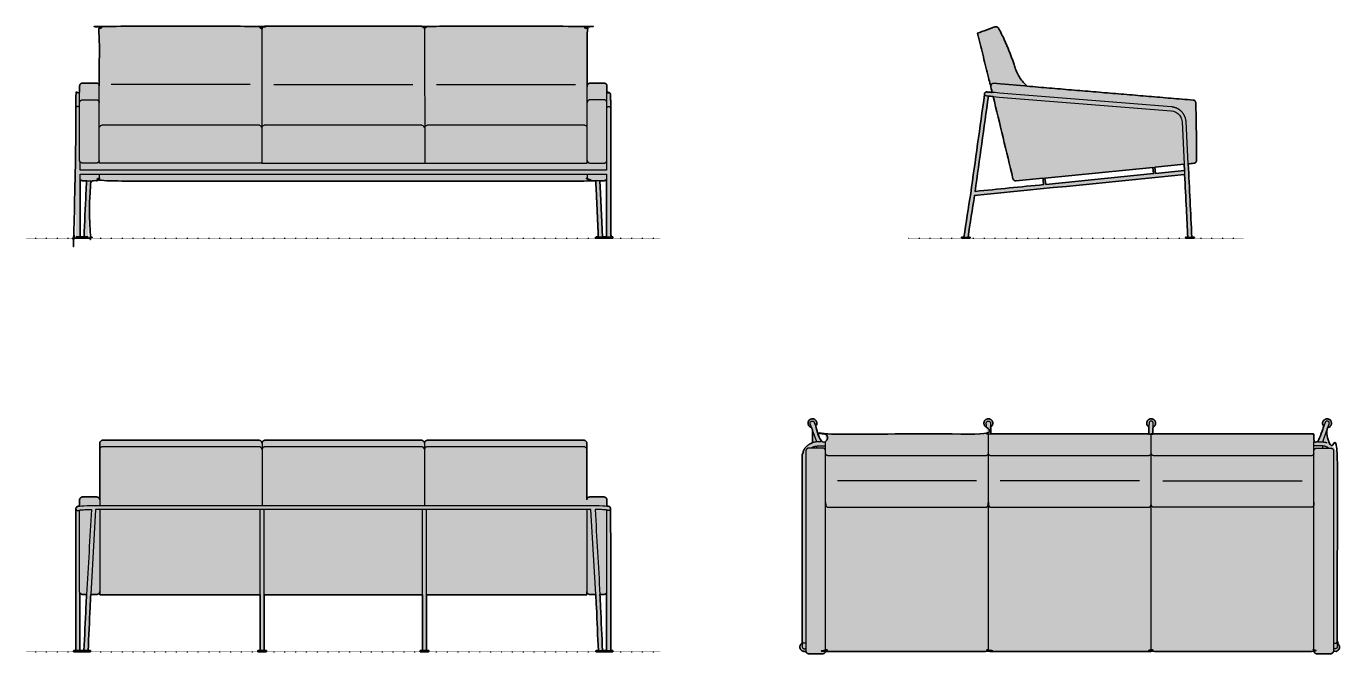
# Model space of a CAD drawing. Header units: millimetres. Extents: x 0 to 4468, y -1415 to 721.
import ezdxf

# ---------------------------------------------------------------- set-up
doc = ezdxf.new("R2010")
doc.units = ezdxf.units.MM
doc.linetypes.add('Dots', pattern=[1, 0, -1])
doc.layers.add('Blocks', color=7, linetype='Continuous')
doc.layers.add('Blocks$Fill', color=7, linetype='Continuous', true_color=0xffffff)
for name, color, linetype, lineweight, true_color in [('Blocks$Inner', 7, 'Continuous', 25, 0x007f00), ('Blocks$Outline', 7, 'Continuous', 35, 0xff3f3f), ('Groud', 7, 'Dots', 25, 0x243775)]:
    doc.layers.add(name, color=color, linetype=linetype, lineweight=lineweight, true_color=true_color)

# ---------------------------------------------------------------- blocks, each defined once
blk = doc.blocks.new('Series 3300 Sofa Side')
at = {"layer": 'Blocks$Fill', "extrusion": (0, 0, -1)}
h = blk.add_hatch(color=256, dxfattribs=at)
h.paths.add_polyline_path([(167.6, 0), (168, -0.6), (168.1, -0.6), (171.1, -0.6), (175.9, -0.6), (196.4, -0.6), (196.4, -0.6), (196.4, -0.6), (196.6, -0.2), (197, 0.7), (197, 1.4), (197, 1.9), (196.7, 2.7), (196.4, 3.3), (195.9, 3.3), (189.7, 3.3), (194.4, 98.7), (200.3, 216.1), (915, 145.1), (937.1, 3.3), (935.5, 3.3), (930.1, 3.3), (929.8, 2.9), (929.5, 2), (929.4, 1.3), (929.5, 0.8), (929.7, 0), (930.1, -0.6), (930.2, -0.6), (955.4, -0.6), (958.1, -0.6), (958.5, -0.6), (958.8, -0.2), (959.1, 0.7), (959.2, 1.4), (959.1, 1.9), (958.9, 2.7), (958.5, 3.3), (958.5, 3.3), (951.3, 3.3), (928.1, 151.9), (880.8, 489.1), (880.8, 489.2), (880.8, 489.4), (880.9, 489.5), (880.9, 489.6), (880.9, 489.7), (880.9, 489.8), (880.9, 490), (881, 490.1), (881, 490.2), (881, 490.4), (881, 490.5), (881, 490.7), (881, 490.8), (881, 491), (881, 491.1), (881, 491.3), (880.9, 491.4), (880.9, 491.6), (880.9, 491.7), (880.9, 491.9), (880.9, 492), (880.8, 492.2), (880.8, 492.3), (880.8, 492.5), (880.7, 492.6), (880.7, 492.7), (880.6, 492.9), (880.6, 493), (880.5, 493.2), (880.5, 493.3), (880.4, 493.4), (880.3, 493.6), (880.3, 493.7), (880.2, 493.8), (880.1, 494), (880.1, 494.1), (880, 494.2), (879.9, 494.4), (879.8, 494.5), (879.7, 494.6), (879.6, 494.7), (879.6, 494.9), (879.5, 495), (879.4, 495.1), (879.3, 495.2), (879.2, 495.3), (879.1, 495.4), (879, 495.5), (878.1, 496.2), (878, 496.3), (877.9, 496.4), (877.7, 496.4), (877.6, 496.5), (877.5, 496.6), (877.4, 496.7), (877.3, 496.7), (877.2, 496.8), (877, 496.9), (876.9, 496.9), (876.8, 497), (876.6, 497), (876.5, 497.1), (876.4, 497.1), (876.2, 497.2), (876.1, 497.2), (875.6, 497.3), (875.3, 497.4), (875.1, 497.4), (874.8, 497.5), (874.5, 497.5), (874.2, 497.5), (873.9, 497.5), (873.8, 497.5), (873.6, 497.5), (873.3, 497.5), (854.9, 496.1), (867.5, 546.7), (902.5, 688.1), (903.1, 690.2), (904.9, 697.6), (904.9, 697.6), (904.9, 697.6), (904.9, 697.6), (904.9, 697.6), (904.9, 697.6), (845.4, 719.4), (845, 719.5), (844.8, 719.5), (844.7, 719.6), (844.5, 719.6), (844.3, 719.7), (844.1, 719.7), (843.9, 719.7), (843.7, 719.7), (843.5, 719.8), (843.3, 719.8), (843.1, 719.8), (843, 719.8), (842.8, 719.8), (842.6, 719.8), (842.4, 719.8), (842.2, 719.8), (842, 719.8), (841.8, 719.8), (841.6, 719.8), (841.5, 719.8), (841.3, 719.8), (841.1, 719.8), (840.9, 719.7), (840.7, 719.7), (840.5, 719.7), (840.3, 719.6), (840.1, 719.6), (840, 719.6), (839.8, 719.5), (839.6, 719.5), (839.4, 719.4), (839, 719.3), (838.7, 719.2), (838.3, 719), (838, 718.9), (837.6, 718.7), (837.3, 718.5), (837, 718.4), (836.7, 718.2), (836.3, 718), (836, 717.8), (835.7, 717.5), (835.4, 717.3), (835.1, 717.1), (834.9, 716.8), (834.6, 716.6), (834.3, 716.3), (833.8, 715.6), (833.4, 715.1), (833.3, 714.8), (833.2, 714.7), (815.6, 679.8), (809.4, 666.3), (803.6, 652.8), (798, 639.1), (787.6, 611.5), (778, 583.5), (777, 580.1), (775.4, 575.6), (773.8, 571.2), (771.9, 566.8), (770, 562.5), (767.9, 558.2), (765.6, 554.1), (763.3, 550), (760.7, 545.9), (758.1, 542), (755.3, 538.1), (752.3, 534.3), (749.3, 530.7), (746.1, 527.2), (742.8, 523.7), (739.4, 520.4), (735.8, 517.2), (698.3, 514), (171.5, 469.9), (171.3, 469.9), (171.1, 469.9), (170.9, 469.9), (170.8, 469.8), (170.6, 469.8), (170.4, 469.8), (170.2, 469.7), (170, 469.7), (169.9, 469.7), (169.7, 469.6), (169.5, 469.6), (169.3, 469.5), (169.2, 469.4), (169, 469.4), (168.8, 469.3), (168.6, 469.3), (168.5, 469.2), (168.3, 469.1), (168.1, 469), (168, 469), (167.8, 468.9), (167.6, 468.8), (167.5, 468.7), (167.3, 468.6), (167.2, 468.5), (167, 468.5), (166.9, 468.4), (166.7, 468.3), (166.6, 468.2), (166.4, 468), (166.3, 467.9), (166.1, 467.8), (166, 467.7), (165.8, 467.6), (165.7, 467.5), (165.6, 467.4), (165.4, 467.2), (165.3, 467.1), (165.2, 467), (165, 466.9), (164.9, 466.7), (164.8, 466.6), (164.7, 466.5), (164.6, 466.3), (164.4, 466.2), (164.3, 466), (164.2, 465.9), (164.1, 465.8), (164, 465.6), (163.9, 465.5), (163.8, 465.3), (163.7, 465.1), (163.6, 465), (163.5, 464.8), (163.5, 464.7), (163.4, 464.5), (163.3, 464.4), (163.2, 464.2), (163.2, 464), (163.1, 463.9), (163, 463.7), (162.9, 463.5), (162.9, 463.4), (162.8, 463.2), (162.8, 463), (162.7, 462.8), (162.7, 462.7), (162.6, 462.5), (162.6, 462.3), (162.5, 462.2), (162.5, 462), (162.5, 461.8), (162.4, 461.6), (162.4, 461.5), (162.4, 461.3), (162.4, 461.1), (162.4, 460.9), (162.4, 460.7), (162.3, 460.6), (162.3, 460.4), (161.6, 426.8), (159.7, 323.7), (159.5, 307.8), (159.4, 291.8), (160.1, 264.1), (160.1, 263.9), (160.1, 263.7), (160.1, 263.5), (160.1, 263.4), (160.2, 263.2), (160.2, 263), (160.2, 262.8), (160.2, 262.7), (160.3, 262.5), (160.3, 262.3), (160.4, 262.1), (160.4, 262), (160.4, 261.8), (160.5, 261.6), (160.5, 261.5), (160.6, 261.3), (160.6, 261.1), (160.7, 261), (160.8, 260.8), (160.8, 260.6), (160.9, 260.5), (161, 260.3), (161.1, 260.2), (161.1, 260), (161.2, 259.8), (161.3, 259.7), (161.4, 259.5), (161.5, 259.4), (161.6, 259.2), (161.7, 259.1), (161.8, 258.9), (161.9, 258.8), (162, 258.6), (162.1, 258.5), (162.2, 258.4), (162.3, 258.2), (162.4, 258.1), (162.5, 258), (162.6, 257.8), (162.8, 257.7), (162.9, 257.6), (163, 257.4), (163.1, 257.3), (163.3, 257.2), (163.4, 257.1), (163.5, 257), (163.7, 256.8), (163.8, 256.7), (164, 256.6), (164.1, 256.5), (164.2, 256.4), (164.4, 256.3), (164.5, 256.2), (164.7, 256.1), (164.8, 256), (165, 255.9), (165.3, 255.8), (165.6, 255.6), (165.8, 255.5), (166, 255.5), (166.2, 255.4), (166.4, 255.3), (166.7, 255.2), (167, 255.1), (167.3, 255), (167.6, 254.9), (167.9, 254.8), (168.3, 254.8), (168.7, 254.7), (169.1, 254.6), (188.1, 252.7), (175.7, 3.3), (174.4, 3.3), (168, 3.3), (167.7, 2.9), (167.4, 2), (167.3, 1.3), (167.3, 0.8)], flags=0)
h.paths.add_polyline_path([(299.3, 220), (201, 229.8), (202, 251.3), (301.6, 241.5)], flags=0)
h.paths.add_polyline_path([(672.9, 182.9), (306.2, 219.4), (308.6, 240.8), (675.3, 204.4)], flags=0)
h.paths.add_polyline_path([(784.2, 202.2), (851.5, 482.1), (860.9, 482.8), (867.5, 483.4), (913, 159.1), (679.9, 182.2), (682.3, 203.7), (773.4, 194.7), (773.8, 194.7), (774.1, 194.6), (774.5, 194.6), (774.9, 194.6), (775.2, 194.7), (775.4, 194.7), (775.6, 194.7), (775.8, 194.7), (775.9, 194.7), (776.1, 194.8), (776.3, 194.8), (776.5, 194.8), (776.6, 194.9), (776.8, 194.9), (777, 195), (777.2, 195), (777.3, 195.1), (777.5, 195.1), (777.7, 195.2), (777.9, 195.2), (778, 195.3), (778.2, 195.3), (778.4, 195.4), (778.5, 195.5), (778.7, 195.6), (778.9, 195.6), (779, 195.7), (779.2, 195.8), (779.3, 195.9), (779.5, 196), (779.6, 196.1), (779.8, 196.2), (779.9, 196.3), (780.2, 196.4), (780.5, 196.7), (780.7, 196.8), (780.8, 196.9), (780.9, 197), (781.1, 197.1), (781.2, 197.2), (781.3, 197.3), (781.5, 197.5), (781.5, 197.5), (781.6, 197.6), (781.7, 197.7), (781.8, 197.8), (781.9, 197.9), (782, 198.1), (782.2, 198.4), (782.5, 198.8), (783.4, 200.1), (783.9, 201.2), (784.1, 201.7), (784.1, 202)], flags=0)
at = {"layer": 'Blocks$Inner'}
for p, q in [((-308.6, 240.8), (-301.6, 241.5)), ((-682.3, 203.7), (-675.3, 204.4))]:
    blk.add_line(p, q, dxfattribs=at)
for points in [[(-244.7, 446.8), (-829.7, 494), (-838.2, 494.7), (-845.3, 495.3), (-851.2, 495.8), (-854.9, 496.1)], [(-867.5, 483.4), (-868.1, 483.4), (-871.8, 483.7), (-873.5, 483.8), (-874.1, 483.9), (-874.1, 483.9)], [(-851.5, 482.1), (-830.9, 480.4), (-246, 433.2), (-238.1, 431.7), (-230.7, 428.6), (-223.9, 424.2), (-218.2, 418.6), (-213.8, 412), (-210.8, 404.6), (-209.2, 396.1), (-202, 251.3)], [(-188.1, 252.7), (-190.5, 300.6), (-195.3, 396.7)], [(-299.3, 220), (-301.6, 241.5), (-202, 251.3), (-201, 229.8), (-299.3, 220)], [(-201, 229.8), (-200.3, 216.1)]]:
    blk.add_lwpolyline(points, dxfattribs=at)
blk.add_lwpolyline([(-672.9, 182.9), (-306.2, 219.4), (-308.6, 240.8), (-675.3, 204.4)], close=True, dxfattribs=at)
for points, knots in [([(-167.6, 0), (-167.5, 0.3), (-167.4, 0.5), (-167.3, 0.8), (-167.3, 1), (-167.3, 1.1), (-167.3, 1.3), (-167.3, 1.6), (-167.3, 1.8), (-167.4, 2), (-167.5, 2.3), (-167.6, 2.6), (-167.7, 2.9), (-167.8, 3), (-167.9, 3.2), (-168, 3.3), (-168, 3.3), (-168, 3.3), (-168.7, 3.3), (-170.1, 3.3), (-171.1, 3.3), (-172, 3.3), (-173.5, 3.3), (-175.2, 3.3), (-175.7, 3.3), (-179.8, 86.5), (-183.9, 169.6), (-188.1, 252.7), (-181.8, 253.4), (-175.4, 254), (-169.1, 254.6), (-166.8, 255), (-165.7, 255.6), (-165, 255.9), (-164.6, 256.2), (-163.8, 256.7), (-162.7, 257.7), (-161.8, 258.8), (-161.1, 260), (-160.4, 261.7), (-160.1, 263.1), (-160.1, 264.1), (-159.8, 273.3), (-159.6, 282.6), (-159.4, 291.8), (-159.4, 297.1), (-159.5, 302.4), (-159.5, 307.8), (-159.6, 313.1), (-159.6, 318.4), (-159.7, 323.7), (-159.7, 331.5), (-160.1, 346.9), (-160.6, 370.1), (-160.8, 385.6), (-161, 393.3), (-161.2, 404.5), (-161.6, 426.8), (-162.1, 449.2), (-162.3, 460.4), (-162.4, 461.3), (-162.5, 462.3), (-163.1, 464.1), (-163.6, 465), (-164.7, 466.5), (-165.3, 467.2), (-166.9, 468.4), (-167.7, 468.9), (-169.6, 469.6), (-170.5, 469.8), (-171.5, 469.9), (-196.6, 472), (-221.7, 474.1), (-246.7, 476.2), (-271.8, 478.3), (-296.9, 480.4), (-322, 482.5), (-347.1, 484.6), (-372.2, 486.7), (-397.3, 488.8), (-422.3, 490.9), (-447.4, 493), (-472.5, 495.1), (-497.6, 497.2), (-522.7, 499.3), (-547.8, 501.4), (-572.9, 503.5), (-597.9, 505.6), (-623, 507.7), (-648.1, 509.8), (-673.2, 511.9), (-698.3, 514), (-710.8, 515.1), (-723.3, 516.1), (-735.8, 517.2), (-745.5, 525.6), (-753.8, 535.2), (-767.7, 556.6), (-773.1, 568), (-777, 580.1), (-777.3, 581.2), (-777.6, 582.4), (-778, 583.5), (-779.5, 588.2), (-781.1, 592.9), (-782.7, 597.5), (-784.3, 602.2), (-785.9, 606.8), (-787.6, 611.5), (-789.3, 616.1), (-791, 620.7), (-792.7, 625.3), (-794.5, 629.9), (-796.2, 634.5), (-798, 639.1), (-799.9, 643.6), (-801.7, 648.2), (-803.6, 652.8), (-805.5, 657.3), (-807.5, 661.8), (-809.4, 666.3), (-811.5, 670.8), (-813.5, 675.3), (-815.6, 679.8), (-818.8, 686.4), (-822.1, 693.1), (-825.3, 699.7), (-826.5, 701.9), (-827.6, 704.1), (-828.8, 706.3), (-830.2, 709.1), (-831.7, 711.9), (-833.2, 714.7), (-833.2, 714.7), (-833.3, 714.8), (-833.3, 714.8), (-833.3, 714.9), (-833.4, 715), (-833.4, 715.1), (-833.6, 715.2), (-833.7, 715.4), (-833.8, 715.6), (-834, 715.8), (-834.1, 716), (-834.3, 716.3), (-835.7, 717.8), (-837.4, 718.8), (-841.4, 720), (-843.4, 720), (-845.4, 719.4), (-865.2, 712.1), (-885.1, 704.9), (-904.9, 697.6), (-904.9, 697.6), (-904.8, 697.2), (-904.4, 695.5), (-903.7, 692.9), (-903.1, 690.2), (-902.7, 688.8), (-902.5, 688.1), (-896.7, 664.5), (-890.8, 640.9), (-885, 617.4), (-879.2, 593.8), (-873.3, 570.3), (-867.5, 546.7), (-863.3, 529.8), (-859.1, 512.9), (-854.9, 496.1), (-856, 496.1), (-857.1, 496.2), (-858.2, 496.3), (-860.6, 496.5), (-863, 496.7), (-865.3, 496.9), (-866.9, 497), (-868.5, 497.2), (-870.1, 497.3), (-870.9, 497.3), (-871.7, 497.4), (-872.4, 497.5), (-872.7, 497.5), (-873, 497.5), (-873.3, 497.5), (-873.4, 497.5), (-873.5, 497.5), (-873.6, 497.5), (-873.7, 497.5), (-873.7, 497.5), (-873.8, 497.5), (-873.8, 497.5), (-873.9, 497.5), (-873.9, 497.5), (-874.3, 497.5), (-874.7, 497.5), (-875.4, 497.4), (-875.7, 497.3), (-876.5, 497.1), (-876.8, 497), (-877.5, 496.6), (-877.8, 496.4), (-878.4, 496), (-878.7, 495.8), (-879, 495.5), (-879.2, 495.3), (-879.8, 494.6), (-880.4, 493.6), (-880.9, 492.1), (-881.1, 490.5), (-880.9, 489.4), (-880.8, 489.1), (-896.6, 376.7), (-912.3, 264.3), (-928.1, 151.9), (-935.8, 102.4), (-943.6, 52.9), (-951.3, 3.3), (-951.6, 3.3), (-953.1, 3.3), (-954.5, 3.3), (-955.4, 3.3), (-956.3, 3.3), (-957.8, 3.3), (-958.5, 3.3), (-958.5, 3.3), (-958.5, 3.3), (-958.6, 3.1), (-958.8, 2.9), (-958.9, 2.7), (-959, 2.5), (-959, 2.2), (-959.1, 1.9), (-959.1, 1.8), (-959.2, 1.6), (-959.2, 1.4), (-959.2, 1.2), (-959.1, 0.9), (-959.1, 0.7), (-959, 0.4), (-958.9, 0.1), (-958.8, -0.2), (-958.7, -0.3), (-958.6, -0.5), (-958.5, -0.6), (-958.5, -0.6), (-958.5, -0.6), (-958.1, -0.6), (-956.7, -0.6), (-955.4, -0.6), (-954.8, -0.6), (-953.7, -0.6), (-951.7, -0.6), (-949.5, -0.6), (-947.1, -0.6), (-944.6, -0.6), (-942.2, -0.6), (-939.7, -0.6), (-937.3, -0.6), (-934.9, -0.6), (-932.8, -0.6), (-931.5, -0.6), (-930.8, -0.6), (-930.4, -0.6), (-930.2, -0.6), (-930.1, -0.6), (-930.1, -0.6), (-930, -0.4), (-929.9, -0.2), (-929.7, 0), (-929.7, 0.3), (-929.6, 0.5), (-929.5, 0.8), (-929.5, 1), (-929.5, 1.1), (-929.4, 1.3), (-929.5, 1.6), (-929.5, 1.8), (-929.5, 2), (-929.6, 2.3), (-929.7, 2.6), (-929.8, 2.9), (-929.9, 3), (-930, 3.2), (-930.1, 3.3), (-930.4, 3.3), (-932.2, 3.3), (-934.7, 3.3), (-936.5, 3.3), (-937.1, 3.3), (-929.8, 50.6), (-922.4, 97.8), (-915, 145.1), (-676.8, 168.8), (-438.5, 192.5), (-200.3, 216.1), (-198.3, 177), (-196.4, 137.8), (-194.4, 98.7), (-192.9, 66.9), (-191.3, 35.1), (-189.7, 3.3), (-190.2, 3.3), (-191.8, 3.3), (-194.2, 3.3), (-195.9, 3.3), (-196.3, 3.3), (-196.4, 3.3), (-196.5, 3.1), (-196.6, 2.9), (-196.7, 2.7), (-196.8, 2.5), (-196.9, 2.2), (-197, 1.9), (-197, 1.8), (-197, 1.6), (-197, 1.4), (-197, 1.2), (-197, 0.9), (-197, 0.7), (-196.8, 0.4), (-196.7, 0.1), (-196.6, -0.2), (-196.5, -0.3), (-196.4, -0.5), (-196.4, -0.6), (-196.4, -0.6), (-196.3, -0.6), (-196.1, -0.6), (-195.5, -0.6), (-194.3, -0.6), (-192.8, -0.6), (-190.6, -0.6), (-187.9, -0.6), (-185.4, -0.6), (-183.4, -0.6), (-181.8, -0.6), (-180.3, -0.6), (-178.3, -0.6), (-174.8, -0.6), (-172.4, -0.6), (-171.1, -0.6), (-170.5, -0.6), (-169.6, -0.6), (-168.6, -0.6), (-168.1, -0.6), (-168, -0.6), (-168, -0.6), (-167.8, -0.4), (-167.7, -0.2), (-167.6, 0)], [0, 0, 0, 0, 1, 1, 1, 2, 2, 2, 3, 3, 3, 4, 4, 4, 5, 5, 5, 5.014917, 5.115054, 5.215191, 5.215191, 5.215191, 5.315191, 5.349066, 5.349066, 5.349066, 6.349066, 6.349066, 6.349066, 7.349066, 7.349066, 7.349066, 7.368166, 7.368166, 7.368166, 7.468166, 7.568166, 7.668166, 7.768166, 7.868166, 8.068166, 8.068166, 8.068166, 9.068166, 9.068166, 9.068166, 10.068166, 10.068166, 10.068166, 11.068166, 11.068166, 11.068166, 11.401499, 11.734832, 12.068166, 12.068166, 12.068166, 12.568166, 13.068166, 13.068166, 13.068166, 14.068166, 14.068166, 15.068166, 15.068166, 16.068166, 16.068166, 17.068166, 17.068166, 18.068166, 18.068166, 18.068166, 19.068166, 19.068166, 19.068166, 20.068166, 20.068166, 20.068166, 21.068166, 21.068166, 21.068166, 22.068166, 22.068166, 22.068166, 23.068166, 23.068166, 23.068166, 24.068166, 24.068166, 24.068166, 25.068166, 25.068166, 25.068166, 26.068166, 26.068166, 26.068166, 27.068166, 27.068166, 28.068166, 28.068166, 28.068166, 29.068166, 29.068166, 29.068166, 30.068166, 30.068166, 30.068166, 31.068166, 31.068166, 31.068166, 32.068166, 32.068166, 32.068166, 33.068166, 33.068166, 33.068166, 34.068166, 34.068166, 34.068166, 35.068166, 35.068166, 35.068166, 36.068166, 36.068166, 36.068166, 37.068166, 37.068166, 37.068166, 38.068166, 38.068166, 38.068166, 39.068166, 39.068166, 39.068166, 40.068166, 40.068166, 40.068166, 41.068166, 41.068166, 41.068166, 42.068166, 42.068166, 42.068166, 43.068166, 43.068166, 43.068166, 44.068166, 44.068166, 45.068166, 45.068166, 45.068166, 46.068166, 46.068166, 46.068166, 46.282451, 46.496737, 46.782451, 46.925308, 47.068166, 47.068166, 47.068166, 48.068166, 48.068166, 48.068166, 49.068166, 49.068166, 49.068166, 50.068166, 50.068166, 50.068166, 51.068166, 51.068166, 51.068166, 52.068166, 52.068166, 52.068166, 53.068166, 53.068166, 53.068166, 54.068166, 54.068166, 54.068166, 55.068166, 55.068166, 55.068166, 56.068166, 56.068166, 56.068166, 57.068166, 57.068166, 57.068166, 58.068166, 58.068166, 58.068166, 59.100434, 59.100434, 60.100434, 60.100434, 61.100434, 61.100434, 62.100434, 62.100434, 63.100434, 63.100434, 63.100434, 63.15599, 63.211545, 63.267101, 63.378212, 63.424258, 63.424258, 63.424258, 64.424258, 64.424258, 64.424258, 65.424258, 65.424258, 65.424258, 65.445352, 65.545352, 65.545352, 65.545352, 65.645489, 65.745626, 65.760543, 65.760543, 65.760543, 66.760543, 66.760543, 66.760543, 67.760543, 67.760543, 67.760543, 68.760543, 68.760543, 68.760543, 69.760543, 69.760543, 69.760543, 70.760543, 70.760543, 70.760543, 71.760543, 71.760543, 71.760543, 71.765728, 71.835172, 71.974061, 71.974061, 71.974061, 72.029619, 72.085177, 72.140735, 72.196293, 72.251851, 72.30741, 72.362968, 72.418526, 72.487973, 72.557421, 72.626869, 72.661592, 72.696316, 72.73104, 72.758791, 72.758791, 72.758791, 73.758791, 73.758791, 73.758791, 74.758791, 74.758791, 74.758791, 75.758791, 75.758791, 75.758791, 76.758791, 76.758791, 76.758791, 77.758791, 77.758791, 77.758791, 78.758791, 78.758791, 78.758791, 78.958791, 79.058791, 79.105321, 79.105321, 79.105321, 80.105321, 80.105321, 80.105321, 81.105321, 81.105321, 81.105321, 82.105321, 82.105321, 82.105321, 83.105321, 83.105321, 83.105321, 83.142482, 83.242482, 83.342482, 83.407852, 83.407852, 83.407852, 84.407852, 84.407852, 84.407852, 85.407852, 85.407852, 85.407852, 86.407852, 86.407852, 86.407852, 87.407852, 87.407852, 87.407852, 88.407852, 88.407852, 88.407852, 89.407852, 89.407852, 89.407852, 89.414804, 89.47036, 89.525915, 89.581471, 89.637026, 89.706471, 89.775915, 89.84536, 89.880082, 89.914804, 89.949526, 89.984249, 90.053693, 90.192582, 90.192582, 90.192582, 90.248138, 90.303693, 90.359249, 90.395611, 90.395611, 90.395611, 91.395611, 91.395611, 91.395611, 91.395611]), ([(-784.2, 202.2), (-784.2, 202.1), (-784.1, 202), (-784.1, 202), (-784.1, 201.9), (-784.1, 201.8), (-784.1, 201.7), (-784, 201.5), (-783.9, 201.3), (-783.9, 201.2), (-783.7, 200.8), (-783.6, 200.4), (-783.4, 200.1), (-782, 198), (-781.4, 197.3), (-780.3, 196.4), (-779, 195.7), (-777.7, 195.1), (-775.8, 194.7), (-774.4, 194.6), (-773.4, 194.7), (-743, 197.7), (-712.6, 200.7), (-682.3, 203.7), (-681.5, 196.6), (-680.7, 189.4), (-679.9, 182.2), (-757.6, 174.5), (-835.3, 166.8), (-913, 159.1), (-897.8, 267.2), (-882.6, 375.3), (-867.5, 483.4), (-865.3, 483.2), (-863.1, 483), (-860.9, 482.8), (-857.8, 482.6), (-854.7, 482.3), (-851.5, 482.1), (-829.1, 388.8), (-806.6, 295.5), (-784.2, 202.2)], [0, 0, 0, 0, 1, 1, 1, 2, 2, 2, 3, 3, 3, 4, 4, 4, 4.1, 4.2, 4.3, 4.4, 4.5, 4.7, 4.7, 4.7, 96.336592, 96.336592, 96.336592, 118.473624, 118.473624, 118.473624, 352.752359, 352.752359, 352.752359, 687.859027, 687.859027, 687.859027, 694.44921, 694.44921, 694.44921, 703.836663, 703.836663, 703.836663, 998.209061, 998.209061, 998.209061, 998.209061]), ([(-874.1, 483.9), (-876.2, 484.2), (-876.9, 484.5), (-878, 485.1), (-879.3, 486.1), (-880.2, 487.4), (-880.7, 488.6), (-880.8, 489.1), (-880.8, 489.1)], [0, 0, 0, 0, 0.0555556, 0.1111111, 0.1666667, 0.2777778, 0.3333333, 0.3428428, 0.3428428, 0.3428428, 0.3428428]), ([(-951.3, 3.3), (-950.3, 3.3), (-947.8, 3.3), (-943.6, 3.3), (-939.9, 3.3), (-937.8, 3.3), (-937.1, 3.3)], [0.1210939, 0.1210939, 0.1210939, 0.1210939, 0.2, 0.3, 0.4, 0.4534698, 0.4534698, 0.4534698, 0.4534698]), ([(-189.7, 3.3), (-188.9, 3.3), (-186.7, 3.3), (-182.8, 3.3), (-178.9, 3.3), (-176.5, 3.3), (-175.7, 3.3)], [0.5371611, 0.5371611, 0.5371611, 0.5371611, 0.6, 0.7, 0.8, 0.8661243, 0.8661243, 0.8661243, 0.8661243])]:
    blk.add_open_spline(points, degree=3, knots=knots, dxfattribs=at)
for points in [[(-848.8, 526.6), (-850.7, 526.8), (-854.4, 525.7), (-857.4, 523.4), (-859.3, 520.2), (-859.8, 516.5), (-859.5, 514.7)], [(-773.5, 520.3), (-811.2, 523.5), (-848.8, 526.6)], [(-735.8, 517.2), (-754.7, 518.8), (-773.5, 520.3)], [(-195.3, 396.7), (-195.9, 404.3), (-201.2, 418.6), (-210.2, 431), (-222.5, 440.4), (-237, 445.6), (-244.7, 446.8)]]:
    blk.add_open_spline(points, degree=2, dxfattribs=at)
at = {"layer": 'Blocks$Outline'}
blk.add_lwpolyline([(-672.9, 182.9), (-306.2, 219.4), (-308.6, 240.8), (-675.3, 204.4)], close=True, dxfattribs=at)
blk.add_lwpolyline([(-299.3, 220), (-301.6, 241.5), (-202, 251.3), (-201, 229.8), (-299.3, 220)], dxfattribs=at)
for points, knots in [([(-167.6, 0), (-167.5, 0.3), (-167.4, 0.5), (-167.3, 0.8), (-167.3, 1), (-167.3, 1.1), (-167.3, 1.3), (-167.3, 1.6), (-167.3, 1.8), (-167.4, 2), (-167.5, 2.3), (-167.6, 2.6), (-167.7, 2.9), (-167.8, 3), (-167.9, 3.2), (-168, 3.3), (-168, 3.3), (-168, 3.3), (-168.7, 3.3), (-170.1, 3.3), (-171.1, 3.3), (-172, 3.3), (-173.5, 3.3), (-175.2, 3.3), (-175.7, 3.3), (-179.8, 86.5), (-183.9, 169.6), (-188.1, 252.7), (-181.8, 253.4), (-175.4, 254), (-169.1, 254.6), (-166.8, 255), (-165.7, 255.6), (-165, 255.9), (-164.6, 256.2), (-163.8, 256.7), (-162.7, 257.7), (-161.8, 258.8), (-161.1, 260), (-160.4, 261.7), (-160.1, 263.1), (-160.1, 264.1), (-159.8, 273.3), (-159.6, 282.6), (-159.4, 291.8), (-159.4, 297.1), (-159.5, 302.4), (-159.5, 307.8), (-159.6, 313.1), (-159.6, 318.4), (-159.7, 323.7), (-159.7, 331.5), (-160.1, 346.9), (-160.6, 370.1), (-160.8, 385.6), (-161, 393.3), (-161.2, 404.5), (-161.6, 426.8), (-162.1, 449.2), (-162.3, 460.4), (-162.4, 461.3), (-162.5, 462.3), (-163.1, 464.1), (-163.6, 465), (-164.7, 466.5), (-165.3, 467.2), (-166.9, 468.4), (-167.7, 468.9), (-169.6, 469.6), (-170.5, 469.8), (-171.5, 469.9), (-196.6, 472), (-221.7, 474.1), (-246.7, 476.2), (-271.8, 478.3), (-296.9, 480.4), (-322, 482.5), (-347.1, 484.6), (-372.2, 486.7), (-397.3, 488.8), (-422.3, 490.9), (-447.4, 493), (-472.5, 495.1), (-497.6, 497.2), (-522.7, 499.3), (-547.8, 501.4), (-572.9, 503.5), (-597.9, 505.6), (-623, 507.7), (-648.1, 509.8), (-673.2, 511.9), (-698.3, 514), (-710.8, 515.1), (-723.3, 516.1), (-735.8, 517.2), (-745.5, 525.6), (-753.8, 535.2), (-767.7, 556.6), (-773.1, 568), (-777, 580.1), (-777.3, 581.2), (-777.6, 582.4), (-778, 583.5), (-779.5, 588.2), (-781.1, 592.9), (-782.7, 597.5), (-784.3, 602.2), (-785.9, 606.8), (-787.6, 611.5), (-789.3, 616.1), (-791, 620.7), (-792.7, 625.3), (-794.5, 629.9), (-796.2, 634.5), (-798, 639.1), (-799.9, 643.6), (-801.7, 648.2), (-803.6, 652.8), (-805.5, 657.3), (-807.5, 661.8), (-809.4, 666.3), (-811.5, 670.8), (-813.5, 675.3), (-815.6, 679.8), (-818.8, 686.4), (-822.1, 693.1), (-825.3, 699.7), (-826.5, 701.9), (-827.6, 704.1), (-828.8, 706.3), (-830.2, 709.1), (-831.7, 711.9), (-833.2, 714.7), (-833.2, 714.7), (-833.3, 714.8), (-833.3, 714.8), (-833.3, 714.9), (-833.4, 715), (-833.4, 715.1), (-833.6, 715.2), (-833.7, 715.4), (-833.8, 715.6), (-834, 715.8), (-834.1, 716), (-834.3, 716.3), (-835.7, 717.8), (-837.4, 718.8), (-841.4, 720), (-843.4, 720), (-845.4, 719.4), (-865.2, 712.1), (-885.1, 704.9), (-904.9, 697.6), (-904.9, 697.6), (-904.8, 697.2), (-904.4, 695.5), (-903.7, 692.9), (-903.1, 690.2), (-902.7, 688.8), (-902.5, 688.1), (-896.7, 664.5), (-890.8, 640.9), (-885, 617.4), (-879.2, 593.8), (-873.3, 570.3), (-867.5, 546.7), (-863.3, 529.8), (-859.1, 512.9), (-854.9, 496.1), (-856, 496.1), (-857.1, 496.2), (-858.2, 496.3), (-860.6, 496.5), (-863, 496.7), (-865.3, 496.9), (-866.9, 497), (-868.5, 497.2), (-870.1, 497.3), (-870.9, 497.3), (-871.7, 497.4), (-872.4, 497.5), (-872.7, 497.5), (-873, 497.5), (-873.3, 497.5), (-873.4, 497.5), (-873.5, 497.5), (-873.6, 497.5), (-873.7, 497.5), (-873.7, 497.5), (-873.8, 497.5), (-873.8, 497.5), (-873.9, 497.5), (-873.9, 497.5), (-874.3, 497.5), (-874.7, 497.5), (-875.4, 497.4), (-875.7, 497.3), (-876.5, 497.1), (-876.8, 497), (-877.5, 496.6), (-877.8, 496.4), (-878.4, 496), (-878.7, 495.8), (-879, 495.5), (-879.2, 495.3), (-879.8, 494.6), (-880.4, 493.6), (-880.9, 492.1), (-881.1, 490.5), (-880.9, 489.4), (-880.8, 489.1), (-896.6, 376.7), (-912.3, 264.3), (-928.1, 151.9), (-935.8, 102.4), (-943.6, 52.9), (-951.3, 3.3), (-951.6, 3.3), (-953.1, 3.3), (-954.5, 3.3), (-955.4, 3.3), (-956.3, 3.3), (-957.8, 3.3), (-958.5, 3.3), (-958.5, 3.3), (-958.5, 3.3), (-958.6, 3.1), (-958.8, 2.9), (-958.9, 2.7), (-959, 2.5), (-959, 2.2), (-959.1, 1.9), (-959.1, 1.8), (-959.2, 1.6), (-959.2, 1.4), (-959.2, 1.2), (-959.1, 0.9), (-959.1, 0.7), (-959, 0.4), (-958.9, 0.1), (-958.8, -0.2), (-958.7, -0.3), (-958.6, -0.5), (-958.5, -0.6), (-958.5, -0.6), (-958.5, -0.6), (-958.1, -0.6), (-956.7, -0.6), (-955.4, -0.6), (-954.8, -0.6), (-953.7, -0.6), (-951.7, -0.6), (-949.5, -0.6), (-947.1, -0.6), (-944.6, -0.6), (-942.2, -0.6), (-939.7, -0.6), (-937.3, -0.6), (-934.9, -0.6), (-932.8, -0.6), (-931.5, -0.6), (-930.8, -0.6), (-930.4, -0.6), (-930.2, -0.6), (-930.1, -0.6), (-930.1, -0.6), (-930, -0.4), (-929.9, -0.2), (-929.7, 0), (-929.7, 0.3), (-929.6, 0.5), (-929.5, 0.8), (-929.5, 1), (-929.5, 1.1), (-929.4, 1.3), (-929.5, 1.6), (-929.5, 1.8), (-929.5, 2), (-929.6, 2.3), (-929.7, 2.6), (-929.8, 2.9), (-929.9, 3), (-930, 3.2), (-930.1, 3.3), (-930.4, 3.3), (-932.2, 3.3), (-934.7, 3.3), (-936.5, 3.3), (-937.1, 3.3), (-929.8, 50.6), (-922.4, 97.8), (-915, 145.1), (-676.8, 168.8), (-438.5, 192.5), (-200.3, 216.1), (-198.3, 177), (-196.4, 137.8), (-194.4, 98.7), (-192.9, 66.9), (-191.3, 35.1), (-189.7, 3.3), (-190.2, 3.3), (-191.8, 3.3), (-194.2, 3.3), (-195.9, 3.3), (-196.3, 3.3), (-196.4, 3.3), (-196.5, 3.1), (-196.6, 2.9), (-196.7, 2.7), (-196.8, 2.5), (-196.9, 2.2), (-197, 1.9), (-197, 1.8), (-197, 1.6), (-197, 1.4), (-197, 1.2), (-197, 0.9), (-197, 0.7), (-196.8, 0.4), (-196.7, 0.1), (-196.6, -0.2), (-196.5, -0.3), (-196.4, -0.5), (-196.4, -0.6), (-196.4, -0.6), (-196.3, -0.6), (-196.1, -0.6), (-195.5, -0.6), (-194.3, -0.6), (-192.8, -0.6), (-190.6, -0.6), (-187.9, -0.6), (-185.4, -0.6), (-183.4, -0.6), (-181.8, -0.6), (-180.3, -0.6), (-178.3, -0.6), (-174.8, -0.6), (-172.4, -0.6), (-171.1, -0.6), (-170.5, -0.6), (-169.6, -0.6), (-168.6, -0.6), (-168.1, -0.6), (-168, -0.6), (-168, -0.6), (-167.8, -0.4), (-167.7, -0.2), (-167.6, 0)], [0, 0, 0, 0, 1, 1, 1, 2, 2, 2, 3, 3, 3, 4, 4, 4, 5, 5, 5, 5.014917, 5.115054, 5.215191, 5.215191, 5.215191, 5.315191, 5.349066, 5.349066, 5.349066, 6.349066, 6.349066, 6.349066, 7.349066, 7.349066, 7.349066, 7.368166, 7.368166, 7.368166, 7.468166, 7.568166, 7.668166, 7.768166, 7.868166, 8.068166, 8.068166, 8.068166, 9.068166, 9.068166, 9.068166, 10.068166, 10.068166, 10.068166, 11.068166, 11.068166, 11.068166, 11.401499, 11.734832, 12.068166, 12.068166, 12.068166, 12.568166, 13.068166, 13.068166, 13.068166, 14.068166, 14.068166, 15.068166, 15.068166, 16.068166, 16.068166, 17.068166, 17.068166, 18.068166, 18.068166, 18.068166, 19.068166, 19.068166, 19.068166, 20.068166, 20.068166, 20.068166, 21.068166, 21.068166, 21.068166, 22.068166, 22.068166, 22.068166, 23.068166, 23.068166, 23.068166, 24.068166, 24.068166, 24.068166, 25.068166, 25.068166, 25.068166, 26.068166, 26.068166, 26.068166, 27.068166, 27.068166, 28.068166, 28.068166, 28.068166, 29.068166, 29.068166, 29.068166, 30.068166, 30.068166, 30.068166, 31.068166, 31.068166, 31.068166, 32.068166, 32.068166, 32.068166, 33.068166, 33.068166, 33.068166, 34.068166, 34.068166, 34.068166, 35.068166, 35.068166, 35.068166, 36.068166, 36.068166, 36.068166, 37.068166, 37.068166, 37.068166, 38.068166, 38.068166, 38.068166, 39.068166, 39.068166, 39.068166, 40.068166, 40.068166, 40.068166, 41.068166, 41.068166, 41.068166, 42.068166, 42.068166, 42.068166, 43.068166, 43.068166, 43.068166, 44.068166, 44.068166, 45.068166, 45.068166, 45.068166, 46.068166, 46.068166, 46.068166, 46.282451, 46.496737, 46.782451, 46.925308, 47.068166, 47.068166, 47.068166, 48.068166, 48.068166, 48.068166, 49.068166, 49.068166, 49.068166, 50.068166, 50.068166, 50.068166, 51.068166, 51.068166, 51.068166, 52.068166, 52.068166, 52.068166, 53.068166, 53.068166, 53.068166, 54.068166, 54.068166, 54.068166, 55.068166, 55.068166, 55.068166, 56.068166, 56.068166, 56.068166, 57.068166, 57.068166, 57.068166, 58.068166, 58.068166, 58.068166, 59.100434, 59.100434, 60.100434, 60.100434, 61.100434, 61.100434, 62.100434, 62.100434, 63.100434, 63.100434, 63.100434, 63.15599, 63.211545, 63.267101, 63.378212, 63.424258, 63.424258, 63.424258, 64.424258, 64.424258, 64.424258, 65.424258, 65.424258, 65.424258, 65.445352, 65.545352, 65.545352, 65.545352, 65.645489, 65.745626, 65.760543, 65.760543, 65.760543, 66.760543, 66.760543, 66.760543, 67.760543, 67.760543, 67.760543, 68.760543, 68.760543, 68.760543, 69.760543, 69.760543, 69.760543, 70.760543, 70.760543, 70.760543, 71.760543, 71.760543, 71.760543, 71.765728, 71.835172, 71.974061, 71.974061, 71.974061, 72.029619, 72.085177, 72.140735, 72.196293, 72.251851, 72.30741, 72.362968, 72.418526, 72.487973, 72.557421, 72.626869, 72.661592, 72.696316, 72.73104, 72.758791, 72.758791, 72.758791, 73.758791, 73.758791, 73.758791, 74.758791, 74.758791, 74.758791, 75.758791, 75.758791, 75.758791, 76.758791, 76.758791, 76.758791, 77.758791, 77.758791, 77.758791, 78.758791, 78.758791, 78.758791, 78.958791, 79.058791, 79.105321, 79.105321, 79.105321, 80.105321, 80.105321, 80.105321, 81.105321, 81.105321, 81.105321, 82.105321, 82.105321, 82.105321, 83.105321, 83.105321, 83.105321, 83.142482, 83.242482, 83.342482, 83.407852, 83.407852, 83.407852, 84.407852, 84.407852, 84.407852, 85.407852, 85.407852, 85.407852, 86.407852, 86.407852, 86.407852, 87.407852, 87.407852, 87.407852, 88.407852, 88.407852, 88.407852, 89.407852, 89.407852, 89.407852, 89.414804, 89.47036, 89.525915, 89.581471, 89.637026, 89.706471, 89.775915, 89.84536, 89.880082, 89.914804, 89.949526, 89.984249, 90.053693, 90.192582, 90.192582, 90.192582, 90.248138, 90.303693, 90.359249, 90.395611, 90.395611, 90.395611, 91.395611, 91.395611, 91.395611, 91.395611]), ([(-784.2, 202.2), (-784.2, 202.1), (-784.1, 202), (-784.1, 202), (-784.1, 201.9), (-784.1, 201.8), (-784.1, 201.7), (-784, 201.5), (-783.9, 201.3), (-783.9, 201.2), (-783.7, 200.8), (-783.6, 200.4), (-783.4, 200.1), (-782, 198), (-781.4, 197.3), (-780.3, 196.4), (-779, 195.7), (-777.7, 195.1), (-775.8, 194.7), (-774.4, 194.6), (-773.4, 194.7), (-743, 197.7), (-712.6, 200.7), (-682.3, 203.7), (-681.5, 196.6), (-680.7, 189.4), (-679.9, 182.2), (-757.6, 174.5), (-835.3, 166.8), (-913, 159.1), (-897.8, 267.2), (-882.6, 375.3), (-867.5, 483.4), (-865.3, 483.2), (-863.1, 483), (-860.9, 482.8), (-857.8, 482.6), (-854.7, 482.3), (-851.5, 482.1), (-829.1, 388.8), (-806.6, 295.5), (-784.2, 202.2)], [0, 0, 0, 0, 1, 1, 1, 2, 2, 2, 3, 3, 3, 4, 4, 4, 4.1, 4.2, 4.3, 4.4, 4.5, 4.7, 4.7, 4.7, 96.336592, 96.336592, 96.336592, 118.473624, 118.473624, 118.473624, 352.752359, 352.752359, 352.752359, 687.859027, 687.859027, 687.859027, 694.44921, 694.44921, 694.44921, 703.836663, 703.836663, 703.836663, 998.209061, 998.209061, 998.209061, 998.209061])]:
    blk.add_open_spline(points, degree=3, knots=knots, dxfattribs=at)
blk = doc.blocks.new('Series 3300 Sofa Top')
at = {"layer": 'Blocks$Fill', "extrusion": (0, 0, -1)}
blk.add_hatch(color=256, dxfattribs=at).paths.add_polyline_path([(1178.9, 456.9), (1177.4, 456.9), (645.7, 457), (642.6, 456.9), (641.1, 456.9), (641.4, 471.1), (640.9, 480.7), (641.1, 480.8), (641.3, 481), (641.6, 481.1), (641.8, 481.3), (642, 481.4), (642.2, 481.6), (642.4, 481.8), (642.7, 481.9), (642.9, 482.1), (643.1, 482.3), (643.3, 482.5), (643.5, 482.6), (643.7, 482.8), (643.9, 483), (644.1, 483.2), (644.3, 483.4), (644.4, 483.6), (644.6, 483.8), (644.8, 484), (645, 484.2), (645.1, 484.5), (645.3, 484.7), (645.5, 484.9), (645.6, 485.1), (645.8, 485.3), (645.9, 485.6), (646.1, 485.8), (646.2, 486), (646.4, 486.3), (646.5, 486.5), (646.6, 486.7), (646.7, 487), (646.9, 487.2), (647, 487.5), (647.1, 487.7), (647.2, 488), (647.3, 488.2), (647.4, 488.5), (647.5, 488.7), (647.5, 489), (647.6, 489.2), (647.7, 489.5), (647.8, 489.7), (647.8, 490), (647.9, 490.2), (647.9, 490.5), (648, 491), (648.1, 491.5), (648.2, 492), (648.2, 492.4), (648.3, 492.9), (648.3, 493.4), (648.3, 493.9), (648.2, 494.4), (648.2, 494.8), (648.2, 495.2), (648.1, 495.5), (648.1, 495.8), (648, 496.2), (648, 496.5), (647.9, 496.8), (647.8, 497.2), (647.7, 497.5), (647.6, 497.9), (647.5, 498.2), (647.4, 498.5), (647.3, 498.9), (647.1, 499.2), (647, 499.5), (646.8, 499.9), (646.6, 500.2), (646.5, 500.5), (646.3, 500.9), (646.1, 501.2), (645.9, 501.5), (645.7, 501.8), (645.5, 502.1), (645.2, 502.4), (645, 502.7), (644.8, 503), (644.5, 503.3), (644.3, 503.6), (644, 503.9), (643.7, 504.2), (643.4, 504.4), (643.1, 504.7), (642.8, 505), (642.5, 505.2), (642.2, 505.4), (641.9, 505.7), (641.6, 505.9), (641.3, 506.1), (640.9, 506.3), (640.6, 506.5), (640.3, 506.7), (639.9, 506.8), (639.6, 507), (639.2, 507.2), (638.9, 507.3), (638.5, 507.5), (638.1, 507.6), (637.8, 507.7), (637.4, 507.8), (637.1, 507.9), (636.7, 508), (636.3, 508.1), (636, 508.2), (635.6, 508.2), (635.3, 508.3), (634.9, 508.3), (634.5, 508.4), (634.2, 508.4), (633.8, 508.4), (633.5, 508.4), (633.1, 508.4), (632.8, 508.4), (632.5, 508.4), (632.1, 508.4), (631.8, 508.4), (631.4, 508.3), (631.1, 508.3), (630.8, 508.2), (630.4, 508.2), (630.1, 508.1), (629.7, 508), (629.4, 508), (629.1, 507.9), (628.7, 507.8), (628.4, 507.7), (628, 507.6), (627.7, 507.4), (627.3, 507.3), (627, 507.1), (626.7, 507), (626.3, 506.8), (626, 506.7), (625.7, 506.5), (625.3, 506.3), (625, 506.1), (624.7, 505.9), (624.4, 505.7), (624.1, 505.5), (623.7, 505.2), (623.4, 505), (623.1, 504.7), (622.9, 504.5), (622.6, 504.2), (622.3, 503.9), (622, 503.7), (621.8, 503.4), (621.5, 503.1), (621.3, 502.8), (621, 502.5), (620.8, 502.2), (620.6, 501.8), (620.4, 501.5), (620.2, 501.2), (620, 500.9), (619.8, 500.5), (619.6, 500.2), (619.4, 499.9), (619.3, 499.5), (619.1, 499.2), (619, 498.8), (618.8, 498.5), (618.7, 498.1), (618.6, 497.8), (618.5, 497.4), (618.4, 497), (618.3, 496.7), (618.3, 496.3), (618.2, 496), (618.1, 495.6), (618.1, 495.3), (618.1, 494.9), (618, 494.6), (618, 494.2), (618, 493.9), (618, 493.5), (618, 493.2), (618, 492.9), (618, 492.5), (618, 492.2), (618.1, 491.8), (618.1, 491.3), (618.2, 490.9), (618.3, 490.4), (618.4, 490), (618.5, 489.5), (618.7, 489.1), (618.8, 488.6), (619, 488.2), (619.2, 487.7), (619.4, 487.3), (619.6, 486.8), (619.9, 486.4), (620.1, 486), (620.4, 485.5), (620.7, 485.1), (621, 484.7), (621.3, 484.3), (621.6, 483.9), (622, 483.5), (622.3, 483.1), (622.7, 482.7), (623.1, 482.4), (623.5, 482.1), (623.9, 481.7), (624.3, 481.4), (624.7, 481.2), (625.1, 480.9), (625.5, 480.7), (625.9, 480.4), (626.3, 480.2), (626.7, 480), (627.2, 470.4), (626.8, 456.7), (626.5, 456.8), (624.7, 456.9), (622.9, 457), (356.2, 457), (89.5, 457), (87.7, 456.9), (85.9, 456.8), (85, 456.7), (84.1, 456.6), (83.2, 456.4), (82.3, 456.3), (82.2, 456.3), (82.1, 456.2), (82, 456.2), (81.8, 456.2), (81.7, 456.2), (81.6, 456.1), (81.5, 456.1), (81.4, 456.1), (81.3, 456), (81.2, 456), (81.1, 455.9), (81, 455.9), (80.9, 455.9), (80.8, 455.8), (80.7, 455.8), (80.6, 455.7), (80.5, 455.7), (80.4, 455.6), (80.4, 455.5), (80.3, 455.5), (80.2, 455.4), (80.1, 455.4), (80, 455.3), (79.9, 455.2), (79.8, 455.2), (79.8, 455.1), (79.7, 455), (79.6, 454.9), (79.5, 454.9), (79.4, 454.8), (79.4, 454.7), (79.3, 454.6), (79.3, 429.8), (65, 429.8), (45.8, 483.2), (46, 483.5), (47.5, 485.4), (48.7, 487.6), (49.5, 489.9), (49.9, 492.3), (49.8, 494.8), (49.4, 497.2), (48.6, 499.5), (47.4, 501.6), (45.9, 503.5), (44, 505.2), (41.9, 506.5), (39.7, 507.5), (37.3, 508.1), (34.8, 508.3), (32.3, 508.1), (28.6, 507), (25.3, 505), (23.5, 503.3), (22, 501.4), (20.9, 499.2), (20.1, 496.9), (19.7, 494.5), (19.7, 492.1), (20.2, 489.6), (21, 487.3), (22.2, 485.2), (23.7, 483.3), (25.6, 481.6), (27.7, 480.3), (29.9, 479.3), (31.8, 478.9), (35.1, 469.6), (35.3, 427), (34, 426.5), (32.7, 426), (31.5, 425.5), (30.2, 425), (29, 424.4), (27.7, 423.8), (26.5, 423.1), (25.3, 422.4), (23.9, 421.6), (22.5, 420.7), (21.1, 419.7), (19.8, 418.7), (18.5, 417.7), (17.3, 416.7), (16, 415.6), (14.9, 414.4), (13.7, 413.3), (12.7, 412.1), (11.6, 410.8), (10.6, 409.5), (9.6, 408.2), (8.7, 406.9), (7.8, 405.5), (6.9, 404), (6.1, 402.6), (5.3, 401.1), (4.6, 399.6), (4, 398.1), (3.3, 396.6), (2.8, 395.1), (2.3, 393.5), (1.8, 392), (1.4, 390.4), (1.1, 388.8), (0.7, 387.2), (0.5, 385.6), (0.3, 384), (0.1, 382.4), (0, 380.7), (0, 379), (0, 75.3), (0, -205.9), (0, -211.3), (0, -249), (0, -255.6), (-0.3, -255.8), (-0.6, -256), (-0.9, -256.1), (-1.2, -256.3), (-1.5, -256.5), (-1.8, -256.7), (-2.1, -256.9), (-2.4, -257.2), (-2.6, -257.4), (-2.9, -257.6), (-3.2, -257.8), (-3.4, -258.1), (-3.7, -258.3), (-3.9, -258.6), (-4.2, -258.9), (-4.4, -259.1), (-4.6, -259.4), (-4.8, -259.7), (-5.1, -259.9), (-5.3, -260.2), (-5.5, -260.5), (-5.7, -260.8), (-5.8, -261.1), (-6, -261.4), (-6.2, -261.7), (-6.4, -262), (-6.5, -262.3), (-6.7, -262.7), (-6.8, -263), (-6.9, -263.3), (-7.1, -263.6), (-7.2, -264), (-7.3, -264.3), (-7.4, -264.6), (-7.5, -265), (-7.6, -265.3), (-7.7, -265.7), (-7.8, -266), (-7.8, -266.3), (-7.9, -266.7), (-7.9, -267), (-8, -267.4), (-8, -267.7), (-8, -268.1), (-8, -268.4), (-8, -268.8), (-8, -269.1), (-8, -269.5), (-8, -269.8), (-8, -270.2), (-7.9, -270.5), (-7.9, -270.9), (-7.8, -271.2), (-7.7, -271.6), (-7.7, -271.9), (-7.6, -272.3), (-7.5, -272.6), (-7.4, -272.9), (-7.3, -273.3), (-7.2, -273.6), (-7.1, -273.9), (-6.9, -274.3), (-6.8, -274.6), (-6.7, -274.9), (-6.5, -275.2), (-6.3, -275.5), (-6.2, -275.8), (-6, -276.2), (-5.8, -276.5), (-5.6, -276.8), (-5.4, -277), (-5.2, -277.3), (-5, -277.6), (-4.8, -277.9), (-4.6, -278.2), (-4.3, -278.4), (-4.1, -278.7), (-3.9, -278.9), (-3.6, -279.2), (-3.4, -279.4), (-3.1, -279.7), (-2.8, -279.9), (-2.6, -280.2), (-2.3, -280.4), (-2, -280.6), (-1.7, -280.8), (-1.4, -281), (-1.1, -281.2), (-0.8, -281.4), (-0.5, -281.6), (-0.2, -281.7), (0.1, -281.9), (0.4, -282.1), (0.7, -282.2), (1.1, -282.4), (1.4, -282.5), (1.7, -282.6), (2.1, -282.8), (2.4, -282.9), (2.7, -283), (3.1, -283.1), (3.4, -283.2), (3.8, -283.2), (4.1, -283.3), (4.5, -283.4), (4.8, -283.4), (5.2, -283.5), (5.5, -283.5), (5.9, -283.6), (6.2, -283.6), (6.6, -283.6), (6.9, -283.6), (7.3, -283.6), (7.7, -283.6), (8, -283.6), (8.4, -283.5), (8.7, -283.5), (9.1, -283.5), (9.4, -283.4), (9.8, -283.3), (10.1, -283.3), (10.5, -283.2), (10.8, -283.1), (11.2, -283), (11.5, -282.9), (11.8, -282.8), (12.2, -282.7), (12.5, -282.6), (12.5, -282.8), (12.6, -283), (12.6, -283.2), (12.6, -283.4), (12.7, -283.6), (12.7, -283.8), (12.8, -284), (12.9, -284.3), (12.9, -284.5), (13, -284.7), (13.1, -284.9), (13.2, -285.1), (13.2, -285.3), (13.3, -285.5), (13.4, -285.7), (13.5, -285.9), (13.6, -286.2), (13.8, -286.4), (13.9, -286.6), (14, -286.8), (14.1, -287), (14.3, -287.2), (14.4, -287.4), (14.6, -287.5), (14.7, -287.7), (14.9, -287.9), (15, -288.1), (15.2, -288.3), (15.3, -288.4), (15.5, -288.6), (15.7, -288.8), (15.9, -288.9), (16.1, -289.1), (16.2, -289.3), (16.4, -289.4), (16.6, -289.6), (16.8, -289.7), (17, -289.8), (17.2, -290), (17.4, -290.1), (17.6, -290.2), (17.8, -290.3), (18.1, -290.4), (18.3, -290.5), (18.5, -290.6), (18.7, -290.7), (18.9, -290.8), (19.1, -290.9), (19.4, -291), (19.6, -291.1), (19.8, -291.1), (20, -291.2), (20.3, -291.2), (20.5, -291.3), (20.7, -291.3), (20.9, -291.4), (21.1, -291.4), (21.4, -291.5), (21.6, -291.5), (21.8, -291.5), (22, -291.5), (22.2, -291.5), (22.5, -291.5), (22.7, -291.5), (69.5, -291.5), (69.7, -291.5), (69.9, -291.5), (70.1, -291.5), (70.4, -291.5), (70.6, -291.5), (70.8, -291.5), (71, -291.4), (71.2, -291.4), (71.5, -291.3), (71.7, -291.3), (71.9, -291.2), (72.1, -291.2), (72.4, -291.1), (72.6, -291.1), (72.8, -291), (73, -290.9), (73.2, -290.8), (73.5, -290.7), (73.7, -290.6), (73.9, -290.5), (74.1, -290.4), (74.3, -290.3), (74.5, -290.2), (74.7, -290.1), (74.9, -290), (75.1, -289.8), (75.3, -289.7), (75.5, -289.6), (75.7, -289.4), (75.9, -289.3), (76.1, -289.1), (76.3, -288.9), (76.5, -288.8), (76.7, -288.6), (76.8, -288.4), (77, -288.3), (77.2, -288.1), (77.3, -287.9), (77.5, -287.7), (77.6, -287.5), (77.8, -287.4), (77.9, -287.2), (78, -287), (78.2, -286.8), (78.3, -286.6), (78.4, -286.4), (78.5, -286.2), (78.6, -285.9), (78.7, -285.7), (78.8, -285.5), (78.9, -285.3), (79, -285.1), (79.1, -284.9), (79.2, -284.7), (79.2, -284.5), (79.3, -284.3), (79.4, -284), (79.4, -283.8), (79.5, -283.6), (79.5, -283.4), (79.6, -283.2), (79.6, -283), (79.6, -282.8), (79.7, -282.6), (79.7, -281.2), (79.7, -279.6), (79.7, -276.3), (79.7, -276.6), (79.8, -276.8), (79.9, -277.1), (80, -277.3), (80.1, -277.6), (80.2, -277.8), (80.3, -278.1), (80.5, -278.3), (80.6, -278.5), (80.7, -278.8), (80.9, -279), (81, -279.2), (81.2, -279.5), (81.3, -279.7), (81.5, -279.9), (81.7, -280.1), (81.9, -280.3), (82, -280.5), (82.2, -280.7), (82.4, -280.9), (82.6, -281.1), (82.8, -281.3), (83, -281.5), (83.3, -281.6), (83.5, -281.8), (83.7, -281.9), (83.9, -282.1), (84.2, -282.2), (84.4, -282.3), (84.7, -282.5), (84.9, -282.6), (85.2, -282.7), (85.4, -282.8), (85.7, -282.9), (85.9, -283), (86.2, -283.1), (86.5, -283.1), (86.7, -283.2), (87, -283.3), (87.3, -283.4), (87.5, -283.4), (87.8, -283.5), (88.1, -283.5), (88.4, -283.6), (88.6, -283.6), (88.9, -283.7), (89.2, -283.7), (89.5, -283.7), (164.7, -283.7), (622.9, -283.7), (623.2, -283.7), (623.5, -283.7), (623.8, -283.6), (624, -283.6), (624.3, -283.5), (624.6, -283.5), (624.9, -283.4), (625.1, -283.4), (625.4, -283.3), (625.7, -283.2), (625.9, -283.1), (626.2, -283.1), (626.5, -283), (626.7, -282.9), (627, -282.8), (627.2, -282.7), (627.5, -282.6), (627.7, -282.5), (628, -282.3), (628.2, -282.2), (628.5, -282.1), (628.7, -281.9), (628.9, -281.8), (629.2, -281.6), (629.4, -281.5), (629.6, -281.3), (629.8, -281.1), (630, -280.9), (630.2, -280.7), (630.5, -280.5), (630.7, -280.3), (630.8, -280.1), (630.9, -280), (631, -279.9), (631.1, -279.8), (631.2, -279.7), (631.3, -279.6), (631.4, -279.4), (631.5, -279.3), (631.6, -279.2), (631.6, -279.1), (631.7, -278.9), (631.9, -278.7), (632, -278.4), (632.2, -278.1), (632.3, -277.8), (632.4, -277.5), (632.6, -277.2), (632.7, -276.8), (632.8, -276.5), (632.9, -276.1), (633, -275.8), (633.1, -275.4), (634.4, -278.7), (637, -281.6), (640, -283.2), (643.2, -283.7), (646.1, -283.7), (1176.7, -283.7), (1178.4, -283.5), (1180, -283.2), (1182.2, -282), (1184.3, -280.1), (1185.6, -278.7), (1186.9, -275.4), (1187, -275.8), (1187.1, -276.1), (1187.2, -276.5), (1187.3, -276.8), (1187.4, -277.2), (1187.6, -277.5), (1187.7, -277.8), (1187.8, -278.1), (1188, -278.4), (1188.1, -278.7), (1188.3, -278.9), (1188.4, -279.1), (1188.4, -279.2), (1188.5, -279.3), (1188.6, -279.4), (1188.7, -279.6), (1188.8, -279.7), (1188.9, -279.8), (1189, -279.9), (1189.1, -280), (1189.2, -280.1), (1189.3, -280.3), (1189.5, -280.5), (1189.8, -280.7), (1190, -280.9), (1190.2, -281.1), (1190.4, -281.3), (1190.6, -281.5), (1190.8, -281.6), (1191.1, -281.8), (1191.3, -281.9), (1191.5, -282.1), (1191.8, -282.2), (1192, -282.3), (1192.3, -282.5), (1192.5, -282.6), (1192.8, -282.7), (1193, -282.8), (1193.3, -282.9), (1193.5, -283), (1193.8, -283.1), (1194.1, -283.1), (1194.3, -283.2), (1194.6, -283.3), (1194.9, -283.4), (1195.1, -283.4), (1195.4, -283.5), (1195.7, -283.5), (1196, -283.6), (1196.2, -283.6), (1196.5, -283.7), (1196.8, -283.7), (1197.1, -283.7), (1272.3, -283.7), (1730.5, -283.7), (1730.8, -283.7), (1731.1, -283.7), (1731.4, -283.6), (1731.6, -283.6), (1731.9, -283.5), (1732.2, -283.5), (1732.5, -283.4), (1732.7, -283.4), (1733, -283.3), (1733.3, -283.2), (1733.5, -283.1), (1733.8, -283.1), (1734.1, -283), (1734.3, -282.9), (1734.6, -282.8), (1734.8, -282.7), (1735.1, -282.6), (1735.3, -282.5), (1735.6, -282.3), (1735.8, -282.2), (1736.1, -282.1), (1736.3, -281.9), (1736.5, -281.8), (1736.7, -281.6), (1737, -281.5), (1737.2, -281.3), (1737.4, -281.1), (1737.6, -280.9), (1737.8, -280.7), (1738, -280.5), (1738.1, -280.3), (1738.3, -280.1), (1738.5, -279.9), (1738.7, -279.7), (1738.8, -279.5), (1739, -279.2), (1739.1, -279), (1739.3, -278.8), (1739.4, -278.5), (1739.5, -278.3), (1739.7, -278.1), (1739.8, -277.8), (1739.9, -277.6), (1740, -277.3), (1740.1, -277.1), (1740.2, -276.8), (1740.3, -276.6), (1740.3, -276.3), (1740.3, -277.9), (1740.3, -281.2), (1740.3, -282.6), (1740.4, -282.8), (1740.4, -283), (1740.4, -283.2), (1740.5, -283.4), (1740.5, -283.6), (1740.6, -283.8), (1740.6, -284), (1740.7, -284.3), (1740.8, -284.5), (1740.8, -284.7), (1740.9, -284.9), (1741, -285.1), (1741.1, -285.3), (1741.2, -285.5), (1741.3, -285.7), (1741.4, -285.9), (1741.5, -286.2), (1741.6, -286.4), (1741.7, -286.6), (1741.8, -286.8), (1742, -287), (1742.1, -287.2), (1742.2, -287.4), (1742.4, -287.5), (1742.5, -287.7), (1742.7, -287.9), (1742.8, -288.1), (1743, -288.3), (1743.2, -288.4), (1743.3, -288.6), (1743.5, -288.8), (1743.7, -288.9), (1743.9, -289.1), (1744.1, -289.3), (1744.3, -289.4), (1744.5, -289.6), (1744.7, -289.7), (1744.9, -289.8), (1745.1, -290), (1745.3, -290.1), (1745.5, -290.2), (1745.7, -290.3), (1745.9, -290.4), (1746.1, -290.5), (1746.3, -290.6), (1746.5, -290.7), (1746.8, -290.8), (1747, -290.9), (1747.2, -291), (1747.4, -291.1), (1747.6, -291.1), (1747.9, -291.2), (1748.1, -291.2), (1748.3, -291.3), (1748.5, -291.3), (1748.8, -291.4), (1749, -291.4), (1749.2, -291.5), (1749.4, -291.5), (1749.6, -291.5), (1749.9, -291.5), (1750.1, -291.5), (1750.3, -291.5), (1750.5, -291.5), (1797.3, -291.5), (1797.5, -291.5), (1797.8, -291.5), (1798, -291.5), (1798.2, -291.5), (1798.4, -291.5), (1798.6, -291.5), (1798.9, -291.4), (1799.1, -291.4), (1799.3, -291.3), (1799.5, -291.3), (1799.7, -291.2), (1800, -291.2), (1800.2, -291.1), (1800.4, -291.1), (1800.6, -291), (1800.9, -290.9), (1801.1, -290.8), (1801.3, -290.7), (1801.5, -290.6), (1801.7, -290.5), (1801.9, -290.4), (1802.2, -290.3), (1802.4, -290.2), (1802.6, -290.1), (1802.8, -290), (1803, -289.8), (1803.2, -289.7), (1803.4, -289.6), (1803.6, -289.4), (1803.8, -289.3), (1803.9, -289.1), (1804.1, -288.9), (1804.3, -288.8), (1804.5, -288.6), (1804.7, -288.4), (1804.8, -288.3), (1805, -288.1), (1805.1, -287.9), (1805.3, -287.7), (1805.4, -287.5), (1805.6, -287.4), (1805.7, -287.2), (1805.9, -287), (1806, -286.8), (1806.1, -286.6), (1806.2, -286.4), (1806.3, -286.2), (1806.5, -285.9), (1806.6, -285.7), (1806.7, -285.5), (1806.8, -285.3), (1806.8, -285.1), (1806.9, -284.9), (1807, -284.7), (1807.1, -284.5), (1807.1, -284.3), (1807.2, -284), (1807.3, -283.8), (1807.3, -283.6), (1807.4, -283.4), (1807.4, -283.2), (1807.4, -283), (1807.5, -282.8), (1807.5, -282.6), (1807.8, -282.7), (1808.2, -282.8), (1808.5, -282.9), (1808.8, -283), (1809.2, -283.1), (1809.5, -283.2), (1809.9, -283.3), (1810.2, -283.3), (1810.6, -283.4), (1810.9, -283.5), (1811.3, -283.5), (1811.6, -283.5), (1812, -283.6), (1812.3, -283.6), (1812.7, -283.6), (1813.1, -283.6), (1813.4, -283.6), (1813.8, -283.6), (1814.1, -283.6), (1814.5, -283.5), (1814.8, -283.5), (1815.2, -283.4), (1815.5, -283.4), (1815.9, -283.3), (1816.2, -283.2), (1816.6, -283.2), (1816.9, -283.1), (1817.3, -283), (1817.6, -282.9), (1817.9, -282.8), (1818.3, -282.6), (1818.6, -282.5), (1818.9, -282.4), (1819.3, -282.2), (1819.6, -282.1), (1819.9, -281.9), (1820.2, -281.7), (1820.5, -281.6), (1820.8, -281.4), (1821.1, -281.2), (1821.4, -281), (1821.7, -280.8), (1822, -280.6), (1822.3, -280.4), (1822.6, -280.2), (1822.8, -279.9), (1823.1, -279.7), (1823.4, -279.4), (1823.6, -279.2), (1823.9, -278.9), (1824.1, -278.7), (1824.3, -278.4), (1824.6, -278.2), (1824.8, -277.9), (1825, -277.6), (1825.2, -277.3), (1825.4, -277), (1825.6, -276.8), (1825.8, -276.5), (1826, -276.2), (1826.2, -275.8), (1826.3, -275.5), (1826.5, -275.2), (1826.6, -274.9), (1826.8, -274.6), (1826.9, -274.3), (1827.1, -273.9), (1827.2, -273.6), (1827.3, -273.3), (1827.4, -272.9), (1827.5, -272.6), (1827.6, -272.3), (1827.7, -271.9), (1827.7, -271.6), (1827.8, -271.2), (1827.9, -270.9), (1827.9, -270.5), (1828, -270.2), (1828, -269.8), (1828, -269.5), (1828, -269.1), (1828, -268.8), (1828, -268.4), (1828, -268.1), (1828, -267.7), (1828, -267.4), (1827.9, -267), (1827.9, -266.7), (1827.8, -266.3), (1827.8, -266), (1827.7, -265.7), (1827.6, -265.3), (1827.5, -265), (1827.4, -264.6), (1827.3, -264.3), (1827.2, -264), (1827.1, -263.6), (1826.9, -263.3), (1826.8, -263), (1826.7, -262.7), (1826.5, -262.3), (1826.4, -262), (1826.2, -261.7), (1826, -261.4), (1825.8, -261.1), (1825.7, -260.8), (1825.5, -260.5), (1825.3, -260.2), (1825.1, -259.9), (1824.8, -259.7), (1824.6, -259.4), (1824.4, -259.1), (1824.2, -258.9), (1823.9, -258.6), (1823.7, -258.3), (1823.4, -258.1), (1823.2, -257.8), (1822.9, -257.6), (1822.6, -257.4), (1822.4, -257.2), (1822.1, -256.9), (1821.8, -256.7), (1821.5, -256.5), (1821.2, -256.3), (1820.9, -256.1), (1820.6, -256), (1820.3, -255.8), (1820, -255.6), (1820, -249), (1820, -243.6), (1820, -205.9), (1820, 75.3), (1820, 379), (1820, 380.7), (1819.9, 382.4), (1819.7, 384), (1819.5, 385.6), (1819.3, 387.2), (1818.9, 388.8), (1818.6, 390.4), (1818.2, 392), (1817.7, 393.5), (1817.2, 395.1), (1816.7, 396.6), (1816, 398.1), (1815.4, 399.6), (1814.7, 401.1), (1813.9, 402.6), (1813.1, 404), (1812.2, 405.5), (1811.3, 406.9), (1810.4, 408.2), (1809.4, 409.5), (1808.4, 410.8), (1807.3, 412.1), (1806.3, 413.3), (1805.1, 414.4), (1804, 415.6), (1802.7, 416.7), (1801.5, 417.7), (1800.2, 418.7), (1798.9, 419.7), (1797.5, 420.7), (1796.1, 421.6), (1794.7, 422.4), (1793.5, 423.1), (1792.3, 423.8), (1791, 424.4), (1789.8, 425), (1788.5, 425.5), (1787.3, 426), (1786, 426.5), (1784.7, 427), (1784.9, 469.6), (1788.2, 478.9), (1790.1, 479.3), (1792.3, 480.3), (1794.4, 481.6), (1796.3, 483.3), (1797.8, 485.2), (1799, 487.3), (1799.8, 489.6), (1800.3, 492.1), (1800.3, 494.5), (1799.9, 496.9), (1799.1, 499.2), (1798, 501.4), (1796.5, 503.3), (1794.7, 505), (1791.4, 507), (1787.7, 508.1), (1785.2, 508.3), (1782.7, 508.1), (1780.3, 507.5), (1778.1, 506.5), (1776, 505.2), (1774.1, 503.5), (1772.6, 501.6), (1771.4, 499.5), (1770.6, 497.2), (1770.2, 494.8), (1770.1, 492.3), (1770.5, 489.9), (1771.3, 487.6), (1772.5, 485.4), (1774, 483.5), (1774.2, 483.2), (1755, 429.8), (1740.7, 429.8), (1740.7, 454.6), (1740.6, 454.7), (1740.6, 454.8), (1740.5, 454.9), (1740.4, 454.9), (1740.3, 455), (1740.2, 455.1), (1740.2, 455.2), (1740.1, 455.2), (1740, 455.3), (1739.9, 455.4), (1739.8, 455.4), (1739.7, 455.5), (1739.6, 455.5), (1739.6, 455.6), (1739.5, 455.7), (1739.4, 455.7), (1739.3, 455.8), (1739.2, 455.8), (1739.1, 455.9), (1739, 455.9), (1738.9, 455.9), (1738.8, 456), (1738.7, 456), (1738.6, 456.1), (1738.5, 456.1), (1738.4, 456.1), (1738.3, 456.2), (1738.2, 456.2), (1738, 456.2), (1737.9, 456.2), (1737.8, 456.3), (1737.7, 456.3), (1736.8, 456.4), (1735.9, 456.6), (1735, 456.7), (1734.1, 456.8), (1732.3, 456.9), (1730.5, 457), (1463.8, 457), (1197.1, 457), (1195.3, 456.9), (1193.2, 456.7), (1192.8, 470.4), (1193.3, 480), (1193.8, 480.2), (1194.2, 480.5), (1194.6, 480.7), (1195.1, 481), (1195.5, 481.3), (1195.9, 481.6), (1196.3, 481.9), (1196.7, 482.2), (1197.1, 482.5), (1197.5, 482.9), (1197.8, 483.2), (1198.2, 483.6), (1198.5, 484), (1198.8, 484.4), (1199.2, 484.8), (1199.4, 485.2), (1199.7, 485.6), (1200, 486), (1200.2, 486.5), (1200.4, 486.9), (1200.7, 487.3), (1200.8, 487.8), (1201, 488.2), (1201.2, 488.7), (1201.3, 489.1), (1201.5, 489.6), (1201.6, 490), (1201.7, 490.4), (1201.8, 490.9), (1201.9, 491.3), (1201.9, 491.8), (1202, 492.2), (1202, 492.5), (1202, 492.9), (1202, 493.2), (1202, 493.5), (1202, 493.9), (1202, 494.2), (1202, 494.6), (1201.9, 494.9), (1201.9, 495.3), (1201.9, 495.6), (1201.8, 496), (1201.7, 496.3), (1201.7, 496.7), (1201.6, 497), (1201.5, 497.4), (1201.4, 497.8), (1201.3, 498.1), (1201.2, 498.5), (1201, 498.8), (1200.9, 499.2), (1200.7, 499.5), (1200.6, 499.9), (1200.4, 500.2), (1200.2, 500.5), (1200, 500.9), (1199.8, 501.2), (1199.6, 501.5), (1199.4, 501.8), (1199.2, 502.2), (1199, 502.5), (1198.7, 502.8), (1198.5, 503.1), (1198.2, 503.4), (1198, 503.7), (1197.7, 503.9), (1197.4, 504.2), (1197.1, 504.5), (1196.9, 504.7), (1196.6, 505), (1196.3, 505.2), (1195.9, 505.5), (1195.6, 505.7), (1195.3, 505.9), (1195, 506.1), (1194.7, 506.3), (1194.3, 506.5), (1194, 506.7), (1193.7, 506.8), (1193.3, 507), (1193, 507.1), (1192.7, 507.3), (1192.3, 507.4), (1192, 507.6), (1191.6, 507.7), (1191.3, 507.8), (1190.9, 507.9), (1190.6, 508), (1190.3, 508), (1189.9, 508.1), (1189.6, 508.2), (1189.2, 508.2), (1188.9, 508.3), (1188.6, 508.3), (1188.2, 508.4), (1187.9, 508.4), (1187.5, 508.4), (1187.2, 508.4), (1186.9, 508.4), (1186.5, 508.4), (1186.2, 508.4), (1185.8, 508.4), (1185.5, 508.4), (1185.1, 508.3), (1184.7, 508.3), (1184.4, 508.2), (1184, 508.2), (1183.7, 508.1), (1183.3, 508), (1182.9, 507.9), (1182.6, 507.8), (1182.2, 507.7), (1181.9, 507.6), (1181.5, 507.5), (1181.1, 507.3), (1180.8, 507.2), (1180.4, 507), (1180.1, 506.8), (1179.7, 506.7), (1179.4, 506.5), (1179.1, 506.3), (1178.7, 506.1), (1178.4, 505.9), (1178.1, 505.7), (1177.8, 505.4), (1177.5, 505.2), (1177.2, 505), (1176.9, 504.7), (1176.6, 504.4), (1176.3, 504.2), (1176, 503.9), (1175.7, 503.6), (1175.5, 503.3), (1175.2, 503), (1175, 502.7), (1174.8, 502.4), (1174.5, 502.1), (1174.3, 501.8), (1174.1, 501.5), (1173.9, 501.2), (1173.7, 500.9), (1173.5, 500.5), (1173.4, 500.2), (1173.2, 499.9), (1173, 499.5), (1172.9, 499.2), (1172.7, 498.9), (1172.6, 498.5), (1172.5, 498.2), (1172.4, 497.9), (1172.3, 497.5), (1172.2, 497.2), (1172.1, 496.8), (1172, 496.5), (1172, 496.2), (1171.9, 495.8), (1171.9, 495.5), (1171.8, 495.2), (1171.8, 494.8), (1171.8, 494.4), (1171.7, 493.9), (1171.7, 493.4), (1171.8, 492.9), (1171.8, 492.4), (1171.8, 492.2), (1171.8, 491.9), (1171.9, 491.7), (1171.9, 491.4), (1171.9, 491.2), (1172, 490.9), (1172, 490.7), (1172.1, 490.4), (1172.1, 490.2), (1172.2, 489.9), (1172.3, 489.7), (1172.3, 489.4), (1172.4, 489.1), (1172.5, 488.9), (1172.6, 488.6), (1172.7, 488.4), (1172.8, 488.1), (1172.9, 487.9), (1173, 487.6), (1173.1, 487.4), (1173.2, 487.1), (1173.4, 486.9), (1173.5, 486.6), (1173.6, 486.4), (1173.8, 486.1), (1173.9, 485.9), (1174.1, 485.7), (1174.2, 485.4), (1174.4, 485.2), (1174.5, 485), (1174.7, 484.7), (1174.9, 484.5), (1175, 484.3), (1175.2, 484.1), (1175.4, 483.9), (1175.6, 483.7), (1175.7, 483.5), (1175.9, 483.3), (1176.1, 483.1), (1176.3, 482.9), (1176.5, 482.7), (1176.7, 482.5), (1176.9, 482.3), (1177.1, 482.2), (1177.3, 482), (1177.5, 481.8), (1177.7, 481.7), (1177.9, 481.5), (1178.1, 481.4), (1178.3, 481.2), (1178.5, 481.1), (1178.7, 481), (1178.9, 480.8), (1179.1, 480.7), (1178.6, 471.1)], flags=0)
at = {"layer": 'Blocks$Inner'}
for p, q in [((-1750.5, 408.8), (-1797.3, 408.8)), ((-1784.7, 411.9), (-1784.7, 408.7)), ((-1770.4, 408.7), (-1770.5, 415.7)), ((-1755, 429.8), (-1769.5, 429.8)), ((-1769.3, 415.8), (-1740.7, 415.8)), ((-50.7, 415.8), (-79.3, 415.8)), ((-69.5, 408.8), (-22.7, 408.8)), ((-65, 429.8), (-50.5, 429.8)), ((-49.6, 408.7), (-49.5, 415.7)), ((-35.3, 411.9), (-35.3, 408.7))]:
    blk.add_line(p, q, dxfattribs=at)
for points in [[(-1788.2, 478.9), (-1792.8, 491.5)], [(-1778.9, 496.2), (-1774.2, 483.2)], [(-41.1, 496.2), (-45.8, 483.2)], [(-31.8, 478.9), (-27.2, 491.5)], [(-1770.5, 429.7), (-1784.9, 469.6)], [(-49.5, 429.7), (-35.1, 469.6)], [(-1807.5, 398.8), (-1807.5, 323.5), (-1807.5, 248.2), (-1807.5, 173), (-1807.5, 97.7), (-1807.5, 22.5), (-1807.5, -52.8), (-1807.5, -128), (-1807.5, -203.3), (-1807.5, -278.6), (-1807.5, -279.2), (-1807.5, -279.9)], [(-1197.1, 382.3), (-1463.8, 382.3), (-1730.5, 382.3)], [(-643.3, 382.3), (-910, 382.3), (-1176.7, 382.3)], [(-89.5, 382.3), (-356.2, 382.3), (-622.9, 382.3)], [(-12.5, 398.8), (-12.5, 323.5), (-12.5, 248.2), (-12.5, 173), (-12.5, 97.7), (-12.5, 22.5), (-12.5, -52.8), (-12.5, -128), (-12.5, -203.3), (-12.5, -278.6), (-12.5, -279.2), (-12.5, -279.9)], [(-1226.9, 296.7), (-1463.7, 296.7), (-1700.5, 296.7)], [(-673.1, 296.7), (-909.9, 296.7), (-1146.7, 296.7)], [(-593.1, 296.7), (-356.3, 296.7), (-119.5, 296.7)], [(-1820, -255.6), (-1820, -263.8), (-1820, -268.6)], [(0, -255.6), (0, -263.8), (0, -268.6)]]:
    blk.add_lwpolyline(points, dxfattribs=at)
for points, weights, degree, knots in [([(-1178.9, 456.9), (-1178.8, 461.6), (-1178.7, 466.3), (-1178.6, 471.1), (-1178.8, 474.3), (-1179, 477.5), (-1179.1, 480.7), (-1173.9, 483.8), (-1171.3, 489.1), (-1171.8, 494.8), (-1172.6, 503.5), (-1179.4, 509.1), (-1188.2, 508.4), (-1197.1, 507.6), (-1202.7, 500.9), (-1202, 492.2), (-1201.5, 486.9), (-1198.4, 482.4), (-1193.3, 480), (-1193.1, 476.8), (-1193, 473.6), (-1192.8, 470.4), (-1192.9, 465.9), (-1193.1, 461.3), (-1193.2, 456.7), (-1193.3, 456.7), (-1193.4, 456.8), (-1194.7, 456.9), (-1195.9, 456.9), (-1197.1, 457), (-1286, 457), (-1374.9, 457), (-1463.8, 457), (-1552.7, 457), (-1641.6, 457), (-1730.5, 457), (-1731.7, 456.9), (-1732.9, 456.9), (-1735.3, 456.7), (-1736.5, 456.5), (-1738.9, 456.1), (-1739.9, 455.5), (-1740.7, 454.6), (-1740.7, 446.3), (-1740.7, 438.1), (-1740.7, 429.8), (-1745.5, 429.8), (-1750.3, 429.8), (-1755, 429.8), (-1761.4, 447.6), (-1767.8, 465.4), (-1774.2, 483.2), (-1774.1, 483.3), (-1774.1, 483.4), (-1774, 483.5), (-1773.5, 484.1), (-1773, 484.8), (-1772.5, 485.4), (-1772.1, 486.1), (-1771.7, 486.9), (-1771.3, 487.6), (-1771, 488.4), (-1770.8, 489.1), (-1770.5, 489.9), (-1770.4, 490.7), (-1770.3, 491.5), (-1770.1, 492.3), (-1770.1, 493.1), (-1770.2, 493.9), (-1770.2, 494.8), (-1770.3, 495.6), (-1770.4, 496.4), (-1770.6, 497.2), (-1770.9, 497.9), (-1771.1, 498.7), (-1771.4, 499.5), (-1771.8, 500.2), (-1772.2, 500.9), (-1772.6, 501.6), (-1773.1, 502.3), (-1773.6, 502.9), (-1774.1, 503.5), (-1774.8, 504.1), (-1775.4, 504.6), (-1776, 505.2), (-1776.7, 505.6), (-1777.4, 506.1), (-1778.1, 506.5), (-1778.8, 506.8), (-1779.6, 507.2), (-1780.3, 507.5), (-1781.1, 507.7), (-1781.9, 507.9), (-1782.7, 508.1), (-1783.6, 508.2), (-1784.4, 508.2), (-1785.2, 508.3), (-1786, 508.2), (-1786.9, 508.2), (-1787.7, 508.1), (-1788.9, 507.7), (-1790.2, 507.3), (-1791.4, 507), (-1792.5, 506.3), (-1793.6, 505.7), (-1794.7, 505), (-1795.3, 504.5), (-1795.9, 503.9), (-1796.5, 503.3), (-1797, 502.7), (-1797.5, 502), (-1798, 501.4), (-1798.3, 500.7), (-1798.7, 500), (-1799.1, 499.2), (-1799.4, 498.5), (-1799.6, 497.7), (-1799.9, 496.9), (-1800, 496.1), (-1800.1, 495.3), (-1800.3, 494.5), (-1800.3, 493.7), (-1800.3, 492.9), (-1800.3, 492.1), (-1800.1, 491.3), (-1800, 490.4), (-1799.8, 489.6), (-1799.5, 488.9), (-1799.3, 488.1), (-1799, 487.3), (-1798.6, 486.6), (-1798.2, 485.9), (-1797.8, 485.2), (-1797.3, 484.6), (-1796.8, 483.9), (-1796.3, 483.3), (-1795.7, 482.7), (-1795, 482.2), (-1794.4, 481.6), (-1793.7, 481.2), (-1793, 480.7), (-1792.3, 480.3), (-1791.6, 480), (-1790.8, 479.7), (-1790.1, 479.3), (-1789.5, 479.2), (-1788.8, 479), (-1788.2, 478.9), (-1787.1, 475.8), (-1786, 472.7), (-1784.9, 469.6), (-1784.8, 455.4), (-1784.8, 441.2), (-1784.7, 427), (-1788.1, 425.8), (-1791.5, 424.3), (-1802.5, 417.9), (-1808.6, 411.8), (-1817.6, 396.3), (-1819.9, 388), (-1820, 379), (-1820, 277.8), (-1820, 176.5), (-1820, 75.3), (-1820, -18.4), (-1820, -112.2), (-1820, -205.9), (-1820, -207.7), (-1820, -209.5), (-1820, -213.1), (-1820, -214.8), (-1820, -218.4), (-1820, -220.2), (-1820, -223.8), (-1820, -225.6), (-1820, -229.2), (-1820, -231), (-1820, -234.6), (-1820, -236.4), (-1820, -240), (-1820, -241.8), (-1820, -245.4), (-1820, -247.2), (-1820, -249), (-1820, -251.2), (-1820, -253.4), (-1820, -255.6), (-1821.7, -256.5), (-1823.2, -257.7), (-1825.6, -260.6), (-1826.6, -262.2), (-1827.8, -265.7), (-1828.1, -267.6), (-1827.9, -271.4), (-1827.5, -273.2), (-1825.8, -276.6), (-1824.7, -278.1), (-1822, -280.8), (-1820.4, -281.8), (-1816.8, -283.2), (-1815, -283.6), (-1811.1, -283.6), (-1809.3, -283.3), (-1807.5, -282.6), (-1806.9, -287.9), (-1802.8, -291.5), (-1797.3, -291.5), (-1781.7, -291.5), (-1766.1, -291.5), (-1750.5, -291.5), (-1745, -291.5), (-1741, -287.9), (-1740.3, -282.6), (-1740.3, -282.1), (-1740.3, -281.7), (-1740.3, -281.2), (-1740.3, -280.7), (-1740.3, -280.1), (-1740.3, -279), (-1740.3, -278.5), (-1740.3, -277.4), (-1740.3, -276.8), (-1740.3, -276.3), (-1739.9, -277.7), (-1739.3, -279), (-1737.4, -281.3), (-1736.2, -282.1), (-1733.5, -283.2), (-1732, -283.6), (-1730.5, -283.7), (-1705.5, -283.7), (-1680.4, -283.7), (-1655.3, -283.7), (-1591.4, -283.7), (-1527.6, -283.7), (-1463.8, -283.7), (-1400, -283.7), (-1336.2, -283.7), (-1272.3, -283.7), (-1247.2, -283.7), (-1222.2, -283.7), (-1197.1, -283.7), (-1195.6, -283.6), (-1194.1, -283.2), (-1191.4, -282.1), (-1190.2, -281.3), (-1188.1, -279), (-1187.4, -277.4), (-1186.9, -275.4), (-1186.5, -276.5), (-1186, -277.6), (-1185.6, -278.7), (-1185.2, -279.1), (-1184.7, -279.6), (-1184.3, -280.1), (-1183.6, -280.7), (-1182.9, -281.4), (-1182.2, -282), (-1181.5, -282.4), (-1180.7, -282.8), (-1180, -283.2), (-1179.5, -283.3), (-1178.9, -283.4), (-1178.4, -283.5), (-1177.8, -283.5), (-1177.3, -283.6), (-1176.7, -283.7), (-1174.7, -283.7), (-1172.6, -283.7), (-1170.5, -283.7), (-1143.1, -283.7), (-1115.6, -283.7), (-1088.2, -283.7), (-1073.2, -283.7), (-1058.3, -283.7), (-1043.4, -283.7), (-990.1, -283.7), (-936.8, -283.7), (-883.5, -283.7), (-857.4, -283.7), (-831.3, -283.7), (-805.2, -283.7), (-752.2, -283.7), (-699.1, -283.7), (-646.1, -283.7), (-645.1, -283.7), (-644.2, -283.7), (-643.2, -283.7), (-642.2, -283.5), (-641.1, -283.4), (-640, -283.2), (-639, -282.7), (-638, -282.1), (-637, -281.6), (-636.1, -280.6), (-635.3, -279.6), (-634.4, -278.7), (-634, -277.6), (-633.5, -276.5), (-633.1, -275.4), (-632.6, -277.4), (-631.9, -279), (-629.8, -281.3), (-628.6, -282.1), (-625.9, -283.2), (-624.4, -283.6), (-622.9, -283.7), (-597.8, -283.7), (-572.8, -283.7), (-547.7, -283.7), (-483.8, -283.7), (-420, -283.7), (-356.2, -283.7), (-292.4, -283.7), (-228.6, -283.7), (-164.7, -283.7), (-139.6, -283.7), (-114.5, -283.7), (-89.5, -283.7), (-88, -283.6), (-86.5, -283.2), (-83.8, -282.1), (-82.6, -281.3), (-80.7, -279), (-80.1, -277.7), (-79.7, -276.3), (-79.7, -276.8), (-79.7, -277.4), (-79.7, -278.5), (-79.7, -279), (-79.7, -280.1), (-79.7, -280.7), (-79.7, -281.2), (-79.7, -281.7), (-79.7, -282.1), (-79.7, -282.6), (-79, -287.9), (-75, -291.5), (-69.5, -291.5), (-53.9, -291.5), (-38.3, -291.5), (-22.7, -291.5), (-17.2, -291.5), (-13.1, -287.9), (-12.5, -282.6), (-10.7, -283.3), (-8.9, -283.6), (-5, -283.6), (-3.2, -283.2), (0.4, -281.8), (2, -280.8), (4.7, -278.1), (5.8, -276.6), (7.5, -273.2), (7.9, -271.4), (8.1, -267.6), (7.8, -265.7), (6.6, -262.2), (5.6, -260.6), (3.2, -257.7), (1.7, -256.5), (0, -255.6), (0, -253.4), (0, -251.2), (0, -249), (0, -247.2), (0, -245.4), (0, -241.8), (0, -240), (0, -236.4), (0, -234.6), (0, -231), (0, -229.2), (0, -225.6), (0, -223.8), (0, -220.2), (0, -218.4), (0, -214.8), (0, -213.1), (0, -209.5), (0, -207.7), (0, -205.9), (0, -112.2), (0, -18.4), (0, 75.3), (0, 176.5), (0, 277.8), (0, 379), (-0.1, 388), (-2.4, 396.3), (-11.4, 411.8), (-17.5, 417.9), (-28.5, 424.3), (-31.9, 425.8), (-35.3, 427), (-35.2, 441.2), (-35.2, 455.4), (-35.1, 469.6), (-34, 472.7), (-32.9, 475.8), (-31.8, 478.9), (-31.2, 479), (-30.5, 479.2), (-29.9, 479.3), (-29.2, 479.7), (-28.4, 480), (-27.7, 480.3), (-27, 480.7), (-26.3, 481.2), (-25.6, 481.6), (-25, 482.2), (-24.3, 482.7), (-23.7, 483.3), (-23.2, 483.9), (-22.7, 484.6), (-22.2, 485.2), (-21.8, 485.9), (-21.4, 486.6), (-21, 487.3), (-20.7, 488.1), (-20.5, 488.9), (-20.2, 489.6), (-20, 490.4), (-19.9, 491.3), (-19.7, 492.1), (-19.7, 492.9), (-19.7, 493.7), (-19.7, 494.5), (-19.9, 495.3), (-20, 496.1), (-20.1, 496.9), (-20.4, 497.7), (-20.6, 498.5), (-20.9, 499.2), (-21.3, 500), (-21.7, 500.7), (-22, 501.4), (-22.5, 502), (-23, 502.7), (-23.5, 503.3), (-24.1, 503.9), (-24.7, 504.5), (-25.3, 505), (-26.4, 505.7), (-27.5, 506.3), (-28.6, 507), (-29.8, 507.3), (-31.1, 507.7), (-32.3, 508.1), (-33.1, 508.2), (-34, 508.2), (-34.8, 508.3), (-35.6, 508.2), (-36.4, 508.2), (-37.3, 508.1), (-38.1, 507.9), (-38.9, 507.7), (-39.7, 507.5), (-40.4, 507.2), (-41.2, 506.8), (-41.9, 506.5), (-42.6, 506.1), (-43.3, 505.6), (-44, 505.2), (-44.6, 504.6), (-45.2, 504.1), (-45.9, 503.5), (-46.4, 502.9), (-46.9, 502.3), (-47.4, 501.6), (-47.8, 500.9), (-48.2, 500.2), (-48.6, 499.5), (-48.9, 498.7), (-49.1, 497.9), (-49.4, 497.2), (-49.6, 496.4), (-49.7, 495.6), (-49.8, 494.8), (-49.8, 493.9), (-49.9, 493.1), (-49.9, 492.3), (-49.7, 491.5), (-49.6, 490.7), (-49.5, 489.9), (-49.2, 489.1), (-49, 488.4), (-48.7, 487.6), (-48.3, 486.9), (-47.9, 486.1), (-47.5, 485.4), (-47, 484.8), (-46.5, 484.1), (-46, 483.5), (-45.9, 483.4), (-45.9, 483.3), (-45.8, 483.2), (-52.2, 465.4), (-58.6, 447.6), (-65, 429.8), (-69.7, 429.8), (-74.5, 429.8), (-79.3, 429.8), (-79.3, 438.1), (-79.3, 446.3), (-79.3, 454.6), (-80.1, 455.5), (-81.1, 456.1), (-83.5, 456.5), (-84.7, 456.7), (-87.1, 456.9), (-88.3, 456.9), (-89.5, 457), (-178.4, 457), (-267.3, 457), (-356.2, 457), (-445.1, 457), (-534, 457), (-622.9, 457), (-624.1, 456.9), (-625.3, 456.9), (-626.6, 456.8), (-626.7, 456.7), (-626.8, 456.7), (-626.9, 461.3), (-627.1, 465.9), (-627.2, 470.4), (-627, 473.6), (-626.9, 476.8), (-626.7, 480), (-621.6, 482.4), (-618.5, 486.9), (-618, 492.2), (-617.3, 500.9), (-622.9, 507.6), (-631.8, 508.4), (-640.6, 509.1), (-647.4, 503.5), (-648.2, 494.8), (-648.7, 489.1), (-646.1, 483.8), (-640.9, 480.7), (-641, 477.5), (-641.2, 474.3), (-641.4, 471.1), (-641.3, 466.3), (-641.2, 461.6), (-641.1, 456.9), (-642, 456.9), (-643.3, 457), (-659.6, 457), (-687.9, 457), (-718.7, 457), (-780.4, 457), (-910, 457), (-1039.6, 457), (-1101.3, 457), (-1132.1, 457), (-1160.4, 457), (-1176.7, 457), (-1178, 456.9), (-1178.9, 456.9)], [1, 1, 1, 1, 1, 1, 1, 0.821717479671, 0.862318042735, 1, 0.804737854124, 0.804737854124, 1, 0.804737854124, 0.804737854124, 1, 0.871764971981, 0.82774607473, 0.867943308246, 1, 1, 1, 1, 1, 1, 1, 1, 1, 1, 1, 1, 1, 1, 1, 1, 1, 1, 1, 1, 1, 1, 1, 1, 1, 1, 1, 1, 1, 1, 1, 1, 1, 1, 1, 1, 1, 1, 1, 1, 1, 1, 1, 1, 1, 1, 1, 1, 1, 1, 1, 1, 1, 1, 1, 1, 1, 1, 1, 1, 1, 1, 1, 1, 1, 1, 1, 1, 1, 1, 1, 1, 1, 1, 1, 1, 1, 1, 1, 1, 1, 1, 1, 1, 1, 1, 1, 1, 1, 1, 1, 1, 1, 1, 1, 1, 1, 1, 1, 1, 1, 1, 1, 1, 1, 1, 1, 1, 1, 1, 1, 1, 1, 1, 1, 1, 1, 1, 1, 1, 1, 1, 1, 1, 1, 1, 1, 1, 1, 1, 1, 1, 1, 1, 1, 1, 1, 1, 1, 1, 1, 1, 1, 1, 1, 1, 1, 1, 1, 1, 1, 1, 1, 1, 1, 1, 1, 1, 1, 1, 1, 1, 1, 1, 1, 1, 1, 1, 1, 1, 1, 1, 1, 1, 1, 1, 1, 1, 1, 1, 1, 1, 1, 1, 1, 0.833702751428, 0.833702751428, 1, 1, 1, 1, 0.833702751428, 0.833702751428, 1, 1, 1, 1, 1, 1, 1, 1, 1, 1, 1, 1, 1, 1, 1, 1, 1, 1, 1, 1, 1, 1, 1, 1, 1, 1, 1, 1, 1, 1, 1, 1, 1, 1, 1, 1, 1, 1, 1, 1, 1, 1, 1, 1, 1, 1, 1, 1, 1, 1, 1, 1, 1, 1, 1, 1, 1, 1, 1, 1, 1, 1, 1, 1, 1, 1, 1, 1, 1, 1, 1, 1, 1, 1, 1, 1, 1, 1, 1, 1, 1, 1, 1, 1, 1, 1, 1, 1, 1, 1, 1, 1, 1, 1, 1, 1, 1, 1, 1, 1, 1, 1, 1, 1, 1, 1, 1, 1, 1, 1, 1, 1, 1, 1, 1, 1, 1, 1, 1, 1, 1, 1, 1, 1, 0.833702751428, 0.833702751428, 1, 1, 1, 1, 0.833702751428, 0.833702751428, 1, 1, 1, 1, 1, 1, 1, 1, 1, 1, 1, 1, 1, 1, 1, 1, 1, 1, 1, 1, 1, 1, 1, 1, 1, 1, 1, 1, 1, 1, 1, 1, 1, 1, 1, 1, 1, 1, 1, 1, 1, 1, 1, 1, 1, 1, 1, 1, 1, 1, 1, 1, 1, 1, 1, 1, 1, 1, 1, 1, 1, 1, 1, 1, 1, 1, 1, 1, 1, 1, 1, 1, 1, 1, 1, 1, 1, 1, 1, 1, 1, 1, 1, 1, 1, 1, 1, 1, 1, 1, 1, 1, 1, 1, 1, 1, 1, 1, 1, 1, 1, 1, 1, 1, 1, 1, 1, 1, 1, 1, 1, 1, 1, 1, 1, 1, 1, 1, 1, 1, 1, 1, 1, 1, 1, 1, 1, 1, 1, 1, 1, 1, 1, 1, 1, 1, 1, 1, 1, 1, 1, 1, 1, 1, 1, 1, 1, 1, 1, 1, 1, 1, 1, 1, 1, 1, 1, 1, 1, 1, 1, 1, 1, 1, 1, 1, 1, 1, 1, 1, 1, 1, 1, 1, 1, 1, 1, 1, 1, 1, 1, 1, 1, 1, 1, 1, 0.82774607473, 0.871764971981, 1, 0.804737854124, 0.804737854124, 1, 0.804737854124, 0.804737854124, 1, 0.862318042735, 0.821717479671, 0.878198310809, 1, 1, 1, 1, 1, 1, 1, 1, 1, 1, 1, 1, 1, 1, 1, 1, 1, 1, 1, 1], 3, [0, 0, 0, 0, 1, 1, 1, 2, 2, 2, 18.95995, 18.95995, 18.95995, 43.012748, 43.012748, 43.012748, 67.065546, 67.065546, 67.065546, 82.861804, 82.861804, 82.861804, 83.861804, 83.861804, 83.861804, 84.861804, 84.861804, 84.861804, 84.948629, 84.948629, 85.948629, 85.948629, 85.948629, 86.948629, 86.948629, 86.948629, 87.948629, 87.948629, 87.948629, 88.948629, 88.948629, 89.948629, 89.948629, 90.948629, 90.948629, 90.948629, 91.948629, 91.948629, 91.948629, 92.948629, 92.948629, 92.948629, 93.948629, 93.948629, 93.948629, 94.948629, 94.948629, 94.948629, 95.948629, 95.948629, 95.948629, 96.948629, 96.948629, 96.948629, 97.948629, 97.948629, 97.948629, 98.948629, 98.948629, 98.948629, 99.948629, 99.948629, 99.948629, 100.948629, 100.948629, 100.948629, 101.948629, 101.948629, 101.948629, 102.948629, 102.948629, 102.948629, 103.948629, 103.948629, 103.948629, 104.948629, 104.948629, 104.948629, 105.948629, 105.948629, 105.948629, 106.948629, 106.948629, 106.948629, 107.948629, 107.948629, 107.948629, 108.948629, 108.948629, 108.948629, 109.948629, 109.948629, 109.948629, 110.948629, 110.948629, 110.948629, 111.948629, 111.948629, 111.948629, 112.948629, 112.948629, 112.948629, 113.948629, 113.948629, 113.948629, 114.948629, 114.948629, 114.948629, 115.948629, 115.948629, 115.948629, 116.948629, 116.948629, 116.948629, 117.948629, 117.948629, 117.948629, 118.948629, 118.948629, 118.948629, 119.948629, 119.948629, 119.948629, 120.948629, 120.948629, 120.948629, 121.948629, 121.948629, 121.948629, 122.948629, 122.948629, 122.948629, 123.948629, 123.948629, 123.948629, 124.948629, 124.948629, 124.948629, 125.948629, 125.948629, 125.948629, 126.948629, 126.948629, 126.948629, 127.948629, 127.948629, 127.948629, 128.361605, 128.361605, 129.361609, 129.361609, 130.361604, 130.361604, 130.361604, 131.361604, 131.361604, 131.361604, 132.361604, 132.361604, 132.361604, 133.361604, 133.361604, 134.361604, 134.361604, 135.361604, 135.361604, 136.361604, 136.361604, 137.361604, 137.361604, 138.361604, 138.361604, 139.361604, 139.361604, 140.361604, 140.361604, 140.361604, 140.807772, 140.807772, 140.807772, 141.805896, 141.805896, 142.805896, 142.805896, 143.805896, 143.805896, 144.805896, 144.805896, 145.805896, 145.805896, 146.805896, 146.805896, 147.805896, 147.805896, 148.805896, 148.805896, 148.805896, 163.488742, 163.488742, 163.488742, 209.606257, 209.606257, 209.606257, 224.289103, 224.289103, 224.289103, 225.641513, 225.641513, 225.641513, 226.641513, 226.641513, 227.641513, 227.641513, 228.641513, 228.641513, 228.641513, 229.632679, 229.632679, 230.632679, 230.632679, 231.632679, 231.632679, 231.632679, 232.632679, 232.632679, 232.632679, 233.632679, 233.632679, 233.632679, 234.632679, 234.632679, 234.632679, 235.632679, 235.632679, 235.632679, 236.632679, 236.632679, 237.632679, 237.632679, 238.623845, 238.623845, 238.623845, 239.623845, 239.623845, 239.623845, 240.623845, 240.623845, 240.623845, 241.623845, 241.623845, 241.623845, 242.623845, 242.623845, 242.623845, 243.623845, 243.623845, 243.623845, 244.623845, 244.623845, 244.623845, 245.623845, 245.623845, 245.623845, 246.623845, 246.623845, 246.623845, 247.623845, 247.623845, 247.623845, 248.623845, 248.623845, 248.623845, 249.623845, 249.623845, 249.623845, 250.623845, 250.623845, 250.623845, 251.623845, 251.623845, 251.623845, 252.623845, 252.623845, 252.623845, 253.623845, 253.623845, 253.623845, 254.623845, 254.623845, 254.623845, 255.623845, 255.623845, 255.623845, 256.615011, 256.615011, 257.615011, 257.615011, 258.615011, 258.615011, 258.615011, 259.615011, 259.615011, 259.615011, 260.615011, 260.615011, 260.615011, 261.615011, 261.615011, 261.615011, 262.615011, 262.615011, 262.615011, 263.615011, 263.615011, 264.615011, 264.615011, 265.606177, 265.606177, 265.606177, 266.606177, 266.606177, 267.606177, 267.606177, 268.606177, 268.606177, 268.606177, 269.958587, 269.958587, 269.958587, 284.641433, 284.641433, 284.641433, 330.758948, 330.758948, 330.758948, 345.441794, 345.441794, 345.441794, 346.441794, 346.441794, 347.441794, 347.441794, 348.441794, 348.441794, 349.441794, 349.441794, 350.441794, 350.441794, 351.441794, 351.441794, 352.441794, 352.441794, 353.439919, 353.439919, 353.439919, 353.886086, 353.886086, 353.886086, 354.886086, 354.886086, 355.886086, 355.886086, 356.886086, 356.886086, 357.886086, 357.886086, 358.886086, 358.886086, 359.886086, 359.886086, 360.886086, 360.886086, 361.886086, 361.886086, 361.886086, 362.886086, 362.886086, 362.886086, 363.886086, 363.886086, 363.886086, 364.886082, 364.886082, 365.886085, 365.886085, 366.299061, 366.299061, 366.299061, 367.299061, 367.299061, 367.299061, 368.299061, 368.299061, 368.299061, 369.299061, 369.299061, 369.299061, 370.299061, 370.299061, 370.299061, 371.299061, 371.299061, 371.299061, 372.299061, 372.299061, 372.299061, 373.299061, 373.299061, 373.299061, 374.299061, 374.299061, 374.299061, 375.299061, 375.299061, 375.299061, 376.299061, 376.299061, 376.299061, 377.299061, 377.299061, 377.299061, 378.299061, 378.299061, 378.299061, 379.299061, 379.299061, 379.299061, 380.299061, 380.299061, 380.299061, 381.299061, 381.299061, 381.299061, 382.299061, 382.299061, 382.299061, 383.299061, 383.299061, 383.299061, 384.299061, 384.299061, 384.299061, 385.299061, 385.299061, 385.299061, 386.299061, 386.299061, 386.299061, 387.299061, 387.299061, 387.299061, 388.299061, 388.299061, 388.299061, 389.299061, 389.299061, 389.299061, 390.299061, 390.299061, 390.299061, 391.299061, 391.299061, 391.299061, 392.299061, 392.299061, 392.299061, 393.299061, 393.299061, 393.299061, 394.299061, 394.299061, 394.299061, 395.299061, 395.299061, 395.299061, 396.299061, 396.299061, 396.299061, 397.299061, 397.299061, 397.299061, 398.299061, 398.299061, 398.299061, 399.299061, 399.299061, 399.299061, 400.299061, 400.299061, 400.299061, 401.299061, 401.299061, 401.299061, 402.299061, 402.299061, 402.299061, 403.299061, 403.299061, 403.299061, 404.299061, 404.299061, 405.299061, 405.299061, 406.299061, 406.299061, 406.299061, 407.299061, 407.299061, 407.299061, 408.299061, 408.299061, 408.299061, 409.299061, 409.299061, 409.385886, 409.385886, 409.385886, 410.385886, 410.385886, 410.385886, 411.385886, 411.385886, 411.385886, 427.182144, 427.182144, 427.182144, 451.234942, 451.234942, 451.234942, 475.28774, 475.28774, 475.28774, 492.24769, 492.24769, 492.24769, 493.24769, 493.24769, 493.24769, 494.24769, 494.24769, 494.24769, 547.209371, 600.171052, 653.132733, 706.094414, 759.056095, 759.056095, 759.056095, 812.017775, 864.979456, 917.941137, 970.902818, 1023.864499, 1023.864499, 1023.864499, 1023.864499]), ([(-1740.7, 398.5), (-1740.5, 402.7), (-1743.4, 405.7), (-1746.3, 408.8), (-1750.5, 408.8)], [1, 0.919171045907, 1, 0.919171045907, 1], 2, [0, 0, 0, 7.886702, 7.886702, 15.773403, 15.773403, 15.773403]), ([(-79.3, 398.5), (-79.5, 402.7), (-76.6, 405.7), (-73.7, 408.8), (-69.5, 408.8)], [1, 0.919171045907, 1, 0.919171045907, 1], 2, [0, 0, 0, 7.886702, 7.886702, 15.773403, 15.773403, 15.773403])]:
    blk.add_rational_spline(points, weights, degree=degree, knots=knots, dxfattribs=at)
for points, degree, knots in [([(-1792.8, 491.5), (-1792.9, 491.8), (-1793, 492.7), (-1793.1, 494), (-1792.8, 495.3), (-1792.5, 496.3), (-1792, 497.3), (-1791.2, 498.3), (-1790, 499.4), (-1789, 499.9), (-1788.6, 500.1)], 3, [1, 1, 1, 1, 1.0427901, 1.1122346, 1.181679, 1.2164012, 1.2511235, 1.3205679, 1.3900123, 1.4594568, 1.4594568, 1.4594568, 1.4594568]), ([(-1788.6, 500.1), (-1787.8, 500.4), (-1786.5, 500.7), (-1784.8, 500.7), (-1783.1, 500.3), (-1781.6, 499.6), (-1780.3, 498.4), (-1779.5, 497.4), (-1779.1, 496.6), (-1778.9, 496.2)], 3, [1.4594568, 1.4594568, 1.4594568, 1.4594568, 1.5705679, 1.6261235, 1.681679, 1.7927901, 1.8483457, 1.9039012, 1.9684413, 1.9684413, 1.9684413, 1.9684413]), ([(-1194, 493.5), (-1194, 493.8), (-1193.9, 494.6), (-1193.6, 496), (-1193, 497.1), (-1192.4, 498), (-1191.6, 498.7), (-1190.6, 499.5), (-1189.1, 500.2), (-1188.1, 500.4), (-1187.6, 500.5)], 3, [65.6440502, 65.6440502, 65.6440502, 65.6440502, 65.6868403, 65.7562848, 65.8257292, 65.8604514, 65.8951736, 65.9646181, 66.0340625, 66.103507, 66.103507, 66.103507, 66.103507]), ([(-1187.6, 500.5), (-1186.7, 500.6), (-1185.4, 500.5), (-1183.8, 500), (-1182.3, 499.2), (-1181, 498), (-1180.5, 496.6), (-1180, 495.4), (-1179.8, 494.5), (-1179.8, 494)], 3, [66.103507, 66.103507, 66.103507, 66.103507, 66.2146181, 66.2701736, 66.3257292, 66.4368403, 66.4923959, 66.5479514, 66.6124915, 66.6124915, 66.6124915, 66.6124915]), ([(-632.4, 500.5), (-633.3, 500.6), (-634.6, 500.5), (-636.2, 500), (-637.7, 499.2), (-639, 498), (-639.5, 496.6), (-640, 495.4), (-640.2, 494.5), (-640.2, 494)], 3, [66.103507, 66.103507, 66.103507, 66.103507, 66.2146181, 66.2701736, 66.3257292, 66.4368403, 66.4923959, 66.5479514, 66.6124915, 66.6124915, 66.6124915, 66.6124915]), ([(-626, 493.5), (-626, 493.8), (-626.1, 494.6), (-626.4, 496), (-627, 497.1), (-627.6, 498), (-628.4, 498.7), (-629.4, 499.5), (-630.9, 500.2), (-631.9, 500.4), (-632.4, 500.5)], 3, [65.6440502, 65.6440502, 65.6440502, 65.6440502, 65.6868403, 65.7562848, 65.8257292, 65.8604514, 65.8951736, 65.9646181, 66.0340625, 66.103507, 66.103507, 66.103507, 66.103507]), ([(-31.4, 500.1), (-32.2, 500.4), (-33.5, 500.7), (-35.2, 500.7), (-36.9, 500.3), (-38.4, 499.6), (-39.7, 498.4), (-40.5, 497.4), (-40.9, 496.6), (-41.1, 496.2)], 3, [1.4594568, 1.4594568, 1.4594568, 1.4594568, 1.5705679, 1.6261235, 1.681679, 1.7927901, 1.8483457, 1.9039012, 1.9684413, 1.9684413, 1.9684413, 1.9684413]), ([(-27.2, 491.5), (-27.1, 491.8), (-27, 492.7), (-26.9, 494), (-27.2, 495.3), (-27.5, 496.3), (-28, 497.3), (-28.8, 498.3), (-30, 499.4), (-31, 499.9), (-31.4, 500.1)], 3, [1, 1, 1, 1, 1.0427901, 1.1122346, 1.181679, 1.2164012, 1.2511235, 1.3205679, 1.3900123, 1.4594568, 1.4594568, 1.4594568, 1.4594568]), ([(-1186.9, 454.6), (-1188.1, 456), (-1191.6, 456.6), (-1193.2, 456.7)], 2, [0, 0, 0, 1, 1.913175, 1.913175, 1.913175]), ([(-633.1, 454.6), (-631.9, 456), (-628.4, 456.6), (-626.8, 456.7)], 2, [0, 0, 0, 1, 1.913175, 1.913175, 1.913175]), ([(-1812.9, -256), (-1813.7, -256), (-1815, -255.8), (-1816.5, -255.1), (-1817.8, -254.1), (-1818.9, -252.9), (-1819.4, -251.8), (-1820, -250.1)], 3, [1, 1, 1, 1, 1.1111111, 1.1666667, 1.2222222, 1.3333333, 1.3888889, 1.3888889, 1.3888889, 1.3888889]), ([(-1807.5, -253.5), (-1807.7, -253.8), (-1808.3, -254.4), (-1809.3, -255.1), (-1810.8, -255.8), (-1812.1, -256), (-1812.9, -256)], 3, [0.7248767, 0.7248767, 0.7248767, 0.7248767, 0.7777778, 0.8333333, 0.8888889, 1, 1, 1, 1]), ([(-12.5, -253.5), (-12.3, -253.8), (-11.7, -254.4), (-10.7, -255.1), (-9.2, -255.8), (-7.9, -256), (-7.1, -256)], 3, [0.7248767, 0.7248767, 0.7248767, 0.7248767, 0.7777778, 0.8333333, 0.8888889, 1, 1, 1, 1]), ([(-7.1, -256), (-6.3, -256), (-5, -255.8), (-3.5, -255.1), (-2.2, -254.1), (-1.1, -252.9), (-0.6, -251.8), (0, -250.1)], 3, [1, 1, 1, 1, 1.1111111, 1.1666667, 1.2222222, 1.3333333, 1.3888889, 1.3888889, 1.3888889, 1.3888889]), ([(-1820, -268.6), (-1819.4, -270.2), (-1818.9, -271.4), (-1817.8, -272.6), (-1816.5, -273.6), (-1815, -274.3), (-1813.7, -274.5), (-1812.9, -274.5)], 3, [2, 2, 2, 2, 2.0555556, 2.1666667, 2.2222222, 2.2777778, 2.3888889, 2.3888889, 2.3888889, 2.3888889]), ([(-1812.9, -274.5), (-1812.1, -274.5), (-1810.8, -274.3), (-1809.3, -273.6), (-1808.3, -272.9), (-1807.7, -272.3), (-1807.5, -272)], 3, [2.3888889, 2.3888889, 2.3888889, 2.3888889, 2.5, 2.5555556, 2.6111111, 2.6640122, 2.6640122, 2.6640122, 2.6640122]), ([(-7.1, -274.5), (-7.9, -274.5), (-9.2, -274.3), (-10.7, -273.6), (-11.7, -272.9), (-12.3, -272.3), (-12.5, -272)], 3, [2.3888889, 2.3888889, 2.3888889, 2.3888889, 2.5, 2.5555556, 2.6111111, 2.6640122, 2.6640122, 2.6640122, 2.6640122]), ([(0, -268.6), (-0.6, -270.2), (-1.1, -271.4), (-2.2, -272.6), (-3.5, -273.6), (-5, -274.3), (-6.3, -274.5), (-7.1, -274.5)], 3, [2, 2, 2, 2, 2.0555556, 2.1666667, 2.2222222, 2.2777778, 2.3888889, 2.3888889, 2.3888889, 2.3888889])]:
    blk.add_open_spline(points, degree=degree, knots=knots, dxfattribs=at)
for points, degree in [([(-1193.3, 480), (-1193.6, 486.7), (-1194, 493.5)], 2), ([(-1179.8, 494), (-1179.5, 487.3), (-1179.1, 480.7)], 2), ([(-640.2, 494), (-640.5, 487.3), (-640.9, 480.7)], 2), ([(-626.7, 480), (-626.4, 486.7), (-626, 493.5)], 2), ([(-1178.9, 456.9), (-1181.1, 456.7), (-1182.3, 456.5), (-1183.9, 456.3), (-1185, 455.9), (-1186.1, 455.5), (-1186.9, 454.6)], 3), ([(-1186.9, 249.1), (-1186.9, 351.9), (-1186.9, 454.6)], 2), ([(-641.1, 456.9), (-638.9, 456.7), (-637.7, 456.5), (-636.1, 456.3), (-635, 455.9), (-633.9, 455.5), (-633.1, 454.6)], 3), ([(-633.1, 249.1), (-633.1, 351.9), (-633.1, 454.6)], 2), ([(-1790, 408.8), (-1787.1, 411), (-1780.3, 414.1), (-1773, 415.5), (-1769.3, 415.8)], 2), ([(-1769.5, 429.8), (-1777.4, 429.4), (-1784.7, 427)], 2), ([(-1740.7, 391.2), (-1740.7, 410.5), (-1740.7, 429.8)], 2), ([(-79.3, 391.2), (-79.3, 410.5), (-79.3, 429.8)], 2), ([(-30, 408.8), (-32.9, 411), (-39.7, 414.1), (-47, 415.5), (-50.7, 415.8)], 2), ([(-50.5, 429.8), (-42.6, 429.4), (-35.3, 427)], 2), ([(-1740.7, 386.7), (-1740.7, 389), (-1740.7, 391.2)], 2), ([(-1730.5, 382.3), (-1732.8, 382.3), (-1737, 384.1), (-1740, 387.5), (-1740.7, 389.7)], 2), ([(-1740.7, 336.7), (-1740.7, 341.2), (-1740.7, 350.8), (-1740.7, 367.3), (-1740.7, 379.9), (-1740.7, 386.7)], 3), ([(-1186.9, 389.7), (-1187.6, 387.5), (-1190.6, 384.1), (-1194.8, 382.3), (-1197.1, 382.3)], 2), ([(-1176.7, 382.3), (-1179, 382.3), (-1183.2, 384.1), (-1186.2, 387.5), (-1186.9, 389.7)], 2), ([(-633.1, 389.7), (-633.8, 387.5), (-636.8, 384.1), (-641, 382.3), (-643.3, 382.3)], 2), ([(-622.9, 382.3), (-625.2, 382.3), (-629.4, 384.1), (-632.4, 387.5), (-633.1, 389.7)], 2), ([(-79.3, 389.7), (-80, 387.5), (-83, 384.1), (-87.2, 382.3), (-89.5, 382.3)], 2), ([(-79.3, 386.7), (-79.3, 389), (-79.3, 391.2)], 2), ([(-79.3, 336.7), (-79.3, 341.2), (-79.3, 350.8), (-79.3, 367.3), (-79.3, 379.9), (-79.3, 386.7)], 3), ([(-1740.3, 248.2), (-1740.5, 292.5), (-1740.7, 336.7)], 2), ([(-79.7, 248.2), (-79.5, 292.5), (-79.3, 336.7)], 2), ([(-1740.3, 173), (-1740.3, 210.6), (-1740.3, 248.2)], 2), ([(-1740.3, 224.5), (-1740.3, 220), (-1740.1, 212.7), (-1735, 206.9), (-1730.5, 207.2)], 2), ([(-1197.1, 207.2), (-1192.6, 206.9), (-1187.6, 212.7), (-1186.9, 220), (-1186.9, 224.5)], 2), ([(-1186.9, 173.9), (-1186.9, 211.5), (-1186.9, 249.1)], 2), ([(-1186.9, 224.5), (-1186.9, 220), (-1186.3, 212.7), (-1181.2, 206.9), (-1176.7, 207.2)], 2), ([(-643.3, 207.2), (-638.8, 206.9), (-633.7, 212.7), (-633.1, 220), (-633.1, 224.5)], 2), ([(-633.1, 173.9), (-633.1, 211.5), (-633.1, 249.1)], 2), ([(-622.9, 207.2), (-627.4, 206.9), (-632.4, 212.7), (-633.1, 220), (-633.1, 224.5)], 2), ([(-79.7, 224.5), (-79.7, 220), (-79.9, 212.7), (-85, 206.9), (-89.5, 207.2)], 2), ([(-79.7, 173), (-79.7, 210.6), (-79.7, 248.2)], 2), ([(-1730.5, 207.2), (-1597.2, 207.2), (-1463.8, 207.2)], 2), ([(-1463.8, 207.2), (-1330.4, 207.2), (-1197.1, 207.2)], 2), ([(-1176.7, 207.2), (-1043.4, 207.2), (-910, 207.2)], 2), ([(-910, 207.2), (-776.6, 207.2), (-643.3, 207.2)], 2), ([(-356.2, 207.2), (-489.6, 207.2), (-622.9, 207.2)], 2), ([(-89.5, 207.2), (-222.8, 207.2), (-356.2, 207.2)], 2), ([(-1740.3, 97.7), (-1740.3, 135.4), (-1740.3, 173)], 2), ([(-1186.9, 98.6), (-1186.9, 136.3), (-1186.9, 173.9)], 2), ([(-633.1, 98.6), (-633.1, 136.3), (-633.1, 173.9)], 2), ([(-79.7, 97.7), (-79.7, 135.4), (-79.7, 173)], 2), ([(-1740.3, 22.5), (-1740.3, 60.1), (-1740.3, 97.7)], 2), ([(-1186.9, 23.4), (-1186.9, 61), (-1186.9, 98.6)], 2), ([(-633.1, 23.4), (-633.1, 61), (-633.1, 98.6)], 2), ([(-79.7, 22.5), (-79.7, 60.1), (-79.7, 97.7)], 2), ([(-1740.3, -52.8), (-1740.3, -15.2), (-1740.3, 22.5)], 2), ([(-1186.9, -51.9), (-1186.9, -14.3), (-1186.9, 23.4)], 2), ([(-633.1, -51.9), (-633.1, -14.3), (-633.1, 23.4)], 2), ([(-79.7, -52.8), (-79.7, -15.2), (-79.7, 22.5)], 2), ([(-1740.3, -128), (-1740.3, -90.4), (-1740.3, -52.8)], 2), ([(-1186.9, -127.1), (-1186.9, -89.5), (-1186.9, -51.9)], 2), ([(-633.1, -127.1), (-633.1, -89.5), (-633.1, -51.9)], 2), ([(-79.7, -128), (-79.7, -90.4), (-79.7, -52.8)], 2), ([(-1740.3, -203.3), (-1740.3, -165.7), (-1740.3, -128)], 2), ([(-1186.9, -202.4), (-1186.9, -164.8), (-1186.9, -127.1)], 2), ([(-633.1, -202.4), (-633.1, -164.8), (-633.1, -127.1)], 2), ([(-79.7, -203.3), (-79.7, -165.7), (-79.7, -128)], 2), ([(-1740.3, -276.3), (-1740.3, -239.8), (-1740.3, -203.3)], 2), ([(-1186.9, -275.4), (-1186.9, -238.9), (-1186.9, -202.4)], 2), ([(-633.1, -275.4), (-633.1, -238.9), (-633.1, -202.4)], 2), ([(-79.7, -276.3), (-79.7, -239.8), (-79.7, -203.3)], 2), ([(-1807.5, -279.9), (-1807.5, -280.1), (-1807.5, -280.5), (-1807.5, -281), (-1807.5, -281.2)], 3), ([(-1807.5, -281.2), (-1807.5, -281.9), (-1807.5, -282.6)], 2), ([(-12.5, -279.9), (-12.5, -280.1), (-12.5, -280.5), (-12.5, -281), (-12.5, -281.2)], 3), ([(-12.5, -281.2), (-12.5, -281.9), (-12.5, -282.6)], 2)]:
    blk.add_open_spline(points, degree=degree, dxfattribs=at)
for points in [[(-1797.3, 408.8), (-1807.1, 408.5), (-1807.5, 398.8)], [(-22.7, 408.8), (-12.9, 408.5), (-12.5, 398.8)]]:
    blk.add_rational_spline(points, [1, 0.73052694394, 1], degree=2, dxfattribs=at)
at = {"layer": 'Blocks$Outline'}
blk.add_rational_spline([(-1178.9, 456.9), (-1178.8, 461.6), (-1178.7, 466.3), (-1178.6, 471.1), (-1178.8, 474.3), (-1179, 477.5), (-1179.1, 480.7), (-1173.9, 483.8), (-1171.3, 489.1), (-1171.8, 494.8), (-1172.6, 503.5), (-1179.4, 509.1), (-1188.2, 508.4), (-1197.1, 507.6), (-1202.7, 500.9), (-1202, 492.2), (-1201.5, 486.9), (-1198.4, 482.4), (-1193.3, 480), (-1193.1, 476.8), (-1193, 473.6), (-1192.8, 470.4), (-1192.9, 465.9), (-1193.1, 461.3), (-1193.2, 456.7), (-1193.3, 456.7), (-1193.4, 456.8), (-1194.7, 456.9), (-1195.9, 456.9), (-1197.1, 457), (-1286, 457), (-1374.9, 457), (-1463.8, 457), (-1552.7, 457), (-1641.6, 457), (-1730.5, 457), (-1731.7, 456.9), (-1732.9, 456.9), (-1735.3, 456.7), (-1736.5, 456.5), (-1738.9, 456.1), (-1739.9, 455.5), (-1740.7, 454.6), (-1740.7, 446.3), (-1740.7, 438.1), (-1740.7, 429.8), (-1745.5, 429.8), (-1750.3, 429.8), (-1755, 429.8), (-1761.4, 447.6), (-1767.8, 465.4), (-1774.2, 483.2), (-1774.1, 483.3), (-1774.1, 483.4), (-1774, 483.5), (-1773.5, 484.1), (-1773, 484.8), (-1772.5, 485.4), (-1772.1, 486.1), (-1771.7, 486.9), (-1771.3, 487.6), (-1771, 488.4), (-1770.8, 489.1), (-1770.5, 489.9), (-1770.4, 490.7), (-1770.3, 491.5), (-1770.1, 492.3), (-1770.1, 493.1), (-1770.2, 493.9), (-1770.2, 494.8), (-1770.3, 495.6), (-1770.4, 496.4), (-1770.6, 497.2), (-1770.9, 497.9), (-1771.1, 498.7), (-1771.4, 499.5), (-1771.8, 500.2), (-1772.2, 500.9), (-1772.6, 501.6), (-1773.1, 502.3), (-1773.6, 502.9), (-1774.1, 503.5), (-1774.8, 504.1), (-1775.4, 504.6), (-1776, 505.2), (-1776.7, 505.6), (-1777.4, 506.1), (-1778.1, 506.5), (-1778.8, 506.8), (-1779.6, 507.2), (-1780.3, 507.5), (-1781.1, 507.7), (-1781.9, 507.9), (-1782.7, 508.1), (-1783.6, 508.2), (-1784.4, 508.2), (-1785.2, 508.3), (-1786, 508.2), (-1786.9, 508.2), (-1787.7, 508.1), (-1788.9, 507.7), (-1790.2, 507.3), (-1791.4, 507), (-1792.5, 506.3), (-1793.6, 505.7), (-1794.7, 505), (-1795.3, 504.5), (-1795.9, 503.9), (-1796.5, 503.3), (-1797, 502.7), (-1797.5, 502), (-1798, 501.4), (-1798.3, 500.7), (-1798.7, 500), (-1799.1, 499.2), (-1799.4, 498.5), (-1799.6, 497.7), (-1799.9, 496.9), (-1800, 496.1), (-1800.1, 495.3), (-1800.3, 494.5), (-1800.3, 493.7), (-1800.3, 492.9), (-1800.3, 492.1), (-1800.1, 491.3), (-1800, 490.4), (-1799.8, 489.6), (-1799.5, 488.9), (-1799.3, 488.1), (-1799, 487.3), (-1798.6, 486.6), (-1798.2, 485.9), (-1797.8, 485.2), (-1797.3, 484.6), (-1796.8, 483.9), (-1796.3, 483.3), (-1795.7, 482.7), (-1795, 482.2), (-1794.4, 481.6), (-1793.7, 481.2), (-1793, 480.7), (-1792.3, 480.3), (-1791.6, 480), (-1790.8, 479.7), (-1790.1, 479.3), (-1789.5, 479.2), (-1788.8, 479), (-1788.2, 478.9), (-1787.1, 475.8), (-1786, 472.7), (-1784.9, 469.6), (-1784.8, 455.4), (-1784.8, 441.2), (-1784.7, 427), (-1788.1, 425.8), (-1791.5, 424.3), (-1802.5, 417.9), (-1808.6, 411.8), (-1817.6, 396.3), (-1819.9, 388), (-1820, 379), (-1820, 277.8), (-1820, 176.5), (-1820, 75.3), (-1820, -18.4), (-1820, -112.2), (-1820, -205.9), (-1820, -207.7), (-1820, -209.5), (-1820, -213.1), (-1820, -214.8), (-1820, -218.4), (-1820, -220.2), (-1820, -223.8), (-1820, -225.6), (-1820, -229.2), (-1820, -231), (-1820, -234.6), (-1820, -236.4), (-1820, -240), (-1820, -241.8), (-1820, -245.4), (-1820, -247.2), (-1820, -249), (-1820, -251.2), (-1820, -253.4), (-1820, -255.6), (-1821.7, -256.5), (-1823.2, -257.7), (-1825.6, -260.6), (-1826.6, -262.2), (-1827.8, -265.7), (-1828.1, -267.6), (-1827.9, -271.4), (-1827.5, -273.2), (-1825.8, -276.6), (-1824.7, -278.1), (-1822, -280.8), (-1820.4, -281.8), (-1816.8, -283.2), (-1815, -283.6), (-1811.1, -283.6), (-1809.3, -283.3), (-1807.5, -282.6), (-1806.9, -287.9), (-1802.8, -291.5), (-1797.3, -291.5), (-1781.7, -291.5), (-1766.1, -291.5), (-1750.5, -291.5), (-1745, -291.5), (-1741, -287.9), (-1740.3, -282.6), (-1740.3, -282.1), (-1740.3, -281.7), (-1740.3, -281.2), (-1740.3, -280.7), (-1740.3, -280.1), (-1740.3, -279), (-1740.3, -278.5), (-1740.3, -277.4), (-1740.3, -276.8), (-1740.3, -276.3), (-1739.9, -277.7), (-1739.3, -279), (-1737.4, -281.3), (-1736.2, -282.1), (-1733.5, -283.2), (-1732, -283.6), (-1730.5, -283.7), (-1705.5, -283.7), (-1680.4, -283.7), (-1655.3, -283.7), (-1591.4, -283.7), (-1527.6, -283.7), (-1463.8, -283.7), (-1400, -283.7), (-1336.2, -283.7), (-1272.3, -283.7), (-1247.2, -283.7), (-1222.2, -283.7), (-1197.1, -283.7), (-1195.6, -283.6), (-1194.1, -283.2), (-1191.4, -282.1), (-1190.2, -281.3), (-1188.1, -279), (-1187.4, -277.4), (-1186.9, -275.4), (-1186.5, -276.5), (-1186, -277.6), (-1185.6, -278.7), (-1185.2, -279.1), (-1184.7, -279.6), (-1184.3, -280.1), (-1183.6, -280.7), (-1182.9, -281.4), (-1182.2, -282), (-1181.5, -282.4), (-1180.7, -282.8), (-1180, -283.2), (-1179.5, -283.3), (-1178.9, -283.4), (-1178.4, -283.5), (-1177.8, -283.5), (-1177.3, -283.6), (-1176.7, -283.7), (-1174.7, -283.7), (-1172.6, -283.7), (-1170.5, -283.7), (-1143.1, -283.7), (-1115.6, -283.7), (-1088.2, -283.7), (-1073.2, -283.7), (-1058.3, -283.7), (-1043.4, -283.7), (-990.1, -283.7), (-936.8, -283.7), (-883.5, -283.7), (-857.4, -283.7), (-831.3, -283.7), (-805.2, -283.7), (-752.2, -283.7), (-699.1, -283.7), (-646.1, -283.7), (-645.1, -283.7), (-644.2, -283.7), (-643.2, -283.7), (-642.2, -283.5), (-641.1, -283.4), (-640, -283.2), (-639, -282.7), (-638, -282.1), (-637, -281.6), (-636.1, -280.6), (-635.3, -279.6), (-634.4, -278.7), (-634, -277.6), (-633.5, -276.5), (-633.1, -275.4), (-632.6, -277.4), (-631.9, -279), (-629.8, -281.3), (-628.6, -282.1), (-625.9, -283.2), (-624.4, -283.6), (-622.9, -283.7), (-597.8, -283.7), (-572.8, -283.7), (-547.7, -283.7), (-483.8, -283.7), (-420, -283.7), (-356.2, -283.7), (-292.4, -283.7), (-228.6, -283.7), (-164.7, -283.7), (-139.6, -283.7), (-114.5, -283.7), (-89.5, -283.7), (-88, -283.6), (-86.5, -283.2), (-83.8, -282.1), (-82.6, -281.3), (-80.7, -279), (-80.1, -277.7), (-79.7, -276.3), (-79.7, -276.8), (-79.7, -277.4), (-79.7, -278.5), (-79.7, -279), (-79.7, -280.1), (-79.7, -280.7), (-79.7, -281.2), (-79.7, -281.7), (-79.7, -282.1), (-79.7, -282.6), (-79, -287.9), (-75, -291.5), (-69.5, -291.5), (-53.9, -291.5), (-38.3, -291.5), (-22.7, -291.5), (-17.2, -291.5), (-13.1, -287.9), (-12.5, -282.6), (-10.7, -283.3), (-8.9, -283.6), (-5, -283.6), (-3.2, -283.2), (0.4, -281.8), (2, -280.8), (4.7, -278.1), (5.8, -276.6), (7.5, -273.2), (7.9, -271.4), (8.1, -267.6), (7.8, -265.7), (6.6, -262.2), (5.6, -260.6), (3.2, -257.7), (1.7, -256.5), (0, -255.6), (0, -253.4), (0, -251.2), (0, -249), (0, -247.2), (0, -245.4), (0, -241.8), (0, -240), (0, -236.4), (0, -234.6), (0, -231), (0, -229.2), (0, -225.6), (0, -223.8), (0, -220.2), (0, -218.4), (0, -214.8), (0, -213.1), (0, -209.5), (0, -207.7), (0, -205.9), (0, -112.2), (0, -18.4), (0, 75.3), (0, 176.5), (0, 277.8), (0, 379), (-0.1, 388), (-2.4, 396.3), (-11.4, 411.8), (-17.5, 417.9), (-28.5, 424.3), (-31.9, 425.8), (-35.3, 427), (-35.2, 441.2), (-35.2, 455.4), (-35.1, 469.6), (-34, 472.7), (-32.9, 475.8), (-31.8, 478.9), (-31.2, 479), (-30.5, 479.2), (-29.9, 479.3), (-29.2, 479.7), (-28.4, 480), (-27.7, 480.3), (-27, 480.7), (-26.3, 481.2), (-25.6, 481.6), (-25, 482.2), (-24.3, 482.7), (-23.7, 483.3), (-23.2, 483.9), (-22.7, 484.6), (-22.2, 485.2), (-21.8, 485.9), (-21.4, 486.6), (-21, 487.3), (-20.7, 488.1), (-20.5, 488.9), (-20.2, 489.6), (-20, 490.4), (-19.9, 491.3), (-19.7, 492.1), (-19.7, 492.9), (-19.7, 493.7), (-19.7, 494.5), (-19.9, 495.3), (-20, 496.1), (-20.1, 496.9), (-20.4, 497.7), (-20.6, 498.5), (-20.9, 499.2), (-21.3, 500), (-21.7, 500.7), (-22, 501.4), (-22.5, 502), (-23, 502.7), (-23.5, 503.3), (-24.1, 503.9), (-24.7, 504.5), (-25.3, 505), (-26.4, 505.7), (-27.5, 506.3), (-28.6, 507), (-29.8, 507.3), (-31.1, 507.7), (-32.3, 508.1), (-33.1, 508.2), (-34, 508.2), (-34.8, 508.3), (-35.6, 508.2), (-36.4, 508.2), (-37.3, 508.1), (-38.1, 507.9), (-38.9, 507.7), (-39.7, 507.5), (-40.4, 507.2), (-41.2, 506.8), (-41.9, 506.5), (-42.6, 506.1), (-43.3, 505.6), (-44, 505.2), (-44.6, 504.6), (-45.2, 504.1), (-45.9, 503.5), (-46.4, 502.9), (-46.9, 502.3), (-47.4, 501.6), (-47.8, 500.9), (-48.2, 500.2), (-48.6, 499.5), (-48.9, 498.7), (-49.1, 497.9), (-49.4, 497.2), (-49.6, 496.4), (-49.7, 495.6), (-49.8, 494.8), (-49.8, 493.9), (-49.9, 493.1), (-49.9, 492.3), (-49.7, 491.5), (-49.6, 490.7), (-49.5, 489.9), (-49.2, 489.1), (-49, 488.4), (-48.7, 487.6), (-48.3, 486.9), (-47.9, 486.1), (-47.5, 485.4), (-47, 484.8), (-46.5, 484.1), (-46, 483.5), (-45.9, 483.4), (-45.9, 483.3), (-45.8, 483.2), (-52.2, 465.4), (-58.6, 447.6), (-65, 429.8), (-69.7, 429.8), (-74.5, 429.8), (-79.3, 429.8), (-79.3, 438.1), (-79.3, 446.3), (-79.3, 454.6), (-80.1, 455.5), (-81.1, 456.1), (-83.5, 456.5), (-84.7, 456.7), (-87.1, 456.9), (-88.3, 456.9), (-89.5, 457), (-178.4, 457), (-267.3, 457), (-356.2, 457), (-445.1, 457), (-534, 457), (-622.9, 457), (-624.1, 456.9), (-625.3, 456.9), (-626.6, 456.8), (-626.7, 456.7), (-626.8, 456.7), (-626.9, 461.3), (-627.1, 465.9), (-627.2, 470.4), (-627, 473.6), (-626.9, 476.8), (-626.7, 480), (-621.6, 482.4), (-618.5, 486.9), (-618, 492.2), (-617.3, 500.9), (-622.9, 507.6), (-631.8, 508.4), (-640.6, 509.1), (-647.4, 503.5), (-648.2, 494.8), (-648.7, 489.1), (-646.1, 483.8), (-640.9, 480.7), (-641, 477.5), (-641.2, 474.3), (-641.4, 471.1), (-641.3, 466.3), (-641.2, 461.6), (-641.1, 456.9), (-642, 456.9), (-643.3, 457), (-659.6, 457), (-687.9, 457), (-718.7, 457), (-780.4, 457), (-910, 457), (-1039.6, 457), (-1101.3, 457), (-1132.1, 457), (-1160.4, 457), (-1176.7, 457), (-1178, 456.9), (-1178.9, 456.9)], [1, 1, 1, 1, 1, 1, 1, 0.821717479671, 0.862318042735, 1, 0.804737854124, 0.804737854124, 1, 0.804737854124, 0.804737854124, 1, 0.871764971981, 0.82774607473, 0.867943308246, 1, 1, 1, 1, 1, 1, 1, 1, 1, 1, 1, 1, 1, 1, 1, 1, 1, 1, 1, 1, 1, 1, 1, 1, 1, 1, 1, 1, 1, 1, 1, 1, 1, 1, 1, 1, 1, 1, 1, 1, 1, 1, 1, 1, 1, 1, 1, 1, 1, 1, 1, 1, 1, 1, 1, 1, 1, 1, 1, 1, 1, 1, 1, 1, 1, 1, 1, 1, 1, 1, 1, 1, 1, 1, 1, 1, 1, 1, 1, 1, 1, 1, 1, 1, 1, 1, 1, 1, 1, 1, 1, 1, 1, 1, 1, 1, 1, 1, 1, 1, 1, 1, 1, 1, 1, 1, 1, 1, 1, 1, 1, 1, 1, 1, 1, 1, 1, 1, 1, 1, 1, 1, 1, 1, 1, 1, 1, 1, 1, 1, 1, 1, 1, 1, 1, 1, 1, 1, 1, 1, 1, 1, 1, 1, 1, 1, 1, 1, 1, 1, 1, 1, 1, 1, 1, 1, 1, 1, 1, 1, 1, 1, 1, 1, 1, 1, 1, 1, 1, 1, 1, 1, 1, 1, 1, 1, 1, 1, 1, 1, 1, 1, 1, 1, 1, 0.833702751428, 0.833702751428, 1, 1, 1, 1, 0.833702751428, 0.833702751428, 1, 1, 1, 1, 1, 1, 1, 1, 1, 1, 1, 1, 1, 1, 1, 1, 1, 1, 1, 1, 1, 1, 1, 1, 1, 1, 1, 1, 1, 1, 1, 1, 1, 1, 1, 1, 1, 1, 1, 1, 1, 1, 1, 1, 1, 1, 1, 1, 1, 1, 1, 1, 1, 1, 1, 1, 1, 1, 1, 1, 1, 1, 1, 1, 1, 1, 1, 1, 1, 1, 1, 1, 1, 1, 1, 1, 1, 1, 1, 1, 1, 1, 1, 1, 1, 1, 1, 1, 1, 1, 1, 1, 1, 1, 1, 1, 1, 1, 1, 1, 1, 1, 1, 1, 1, 1, 1, 1, 1, 1, 1, 1, 1, 1, 1, 1, 1, 1, 1, 1, 1, 1, 1, 1, 0.833702751428, 0.833702751428, 1, 1, 1, 1, 0.833702751428, 0.833702751428, 1, 1, 1, 1, 1, 1, 1, 1, 1, 1, 1, 1, 1, 1, 1, 1, 1, 1, 1, 1, 1, 1, 1, 1, 1, 1, 1, 1, 1, 1, 1, 1, 1, 1, 1, 1, 1, 1, 1, 1, 1, 1, 1, 1, 1, 1, 1, 1, 1, 1, 1, 1, 1, 1, 1, 1, 1, 1, 1, 1, 1, 1, 1, 1, 1, 1, 1, 1, 1, 1, 1, 1, 1, 1, 1, 1, 1, 1, 1, 1, 1, 1, 1, 1, 1, 1, 1, 1, 1, 1, 1, 1, 1, 1, 1, 1, 1, 1, 1, 1, 1, 1, 1, 1, 1, 1, 1, 1, 1, 1, 1, 1, 1, 1, 1, 1, 1, 1, 1, 1, 1, 1, 1, 1, 1, 1, 1, 1, 1, 1, 1, 1, 1, 1, 1, 1, 1, 1, 1, 1, 1, 1, 1, 1, 1, 1, 1, 1, 1, 1, 1, 1, 1, 1, 1, 1, 1, 1, 1, 1, 1, 1, 1, 1, 1, 1, 1, 1, 1, 1, 1, 1, 1, 1, 1, 1, 1, 1, 1, 1, 1, 1, 1, 1, 1, 1, 0.82774607473, 0.871764971981, 1, 0.804737854124, 0.804737854124, 1, 0.804737854124, 0.804737854124, 1, 0.862318042735, 0.821717479671, 0.878198310809, 1, 1, 1, 1, 1, 1, 1, 1, 1, 1, 1, 1, 1, 1, 1, 1, 1, 1, 1, 1], degree=3, knots=[0, 0, 0, 0, 1, 1, 1, 2, 2, 2, 18.95995, 18.95995, 18.95995, 43.012748, 43.012748, 43.012748, 67.065546, 67.065546, 67.065546, 82.861804, 82.861804, 82.861804, 83.861804, 83.861804, 83.861804, 84.861804, 84.861804, 84.861804, 84.948629, 84.948629, 85.948629, 85.948629, 85.948629, 86.948629, 86.948629, 86.948629, 87.948629, 87.948629, 87.948629, 88.948629, 88.948629, 89.948629, 89.948629, 90.948629, 90.948629, 90.948629, 91.948629, 91.948629, 91.948629, 92.948629, 92.948629, 92.948629, 93.948629, 93.948629, 93.948629, 94.948629, 94.948629, 94.948629, 95.948629, 95.948629, 95.948629, 96.948629, 96.948629, 96.948629, 97.948629, 97.948629, 97.948629, 98.948629, 98.948629, 98.948629, 99.948629, 99.948629, 99.948629, 100.948629, 100.948629, 100.948629, 101.948629, 101.948629, 101.948629, 102.948629, 102.948629, 102.948629, 103.948629, 103.948629, 103.948629, 104.948629, 104.948629, 104.948629, 105.948629, 105.948629, 105.948629, 106.948629, 106.948629, 106.948629, 107.948629, 107.948629, 107.948629, 108.948629, 108.948629, 108.948629, 109.948629, 109.948629, 109.948629, 110.948629, 110.948629, 110.948629, 111.948629, 111.948629, 111.948629, 112.948629, 112.948629, 112.948629, 113.948629, 113.948629, 113.948629, 114.948629, 114.948629, 114.948629, 115.948629, 115.948629, 115.948629, 116.948629, 116.948629, 116.948629, 117.948629, 117.948629, 117.948629, 118.948629, 118.948629, 118.948629, 119.948629, 119.948629, 119.948629, 120.948629, 120.948629, 120.948629, 121.948629, 121.948629, 121.948629, 122.948629, 122.948629, 122.948629, 123.948629, 123.948629, 123.948629, 124.948629, 124.948629, 124.948629, 125.948629, 125.948629, 125.948629, 126.948629, 126.948629, 126.948629, 127.948629, 127.948629, 127.948629, 128.361605, 128.361605, 129.361609, 129.361609, 130.361604, 130.361604, 130.361604, 131.361604, 131.361604, 131.361604, 132.361604, 132.361604, 132.361604, 133.361604, 133.361604, 134.361604, 134.361604, 135.361604, 135.361604, 136.361604, 136.361604, 137.361604, 137.361604, 138.361604, 138.361604, 139.361604, 139.361604, 140.361604, 140.361604, 140.361604, 140.807772, 140.807772, 140.807772, 141.805896, 141.805896, 142.805896, 142.805896, 143.805896, 143.805896, 144.805896, 144.805896, 145.805896, 145.805896, 146.805896, 146.805896, 147.805896, 147.805896, 148.805896, 148.805896, 148.805896, 163.488742, 163.488742, 163.488742, 209.606257, 209.606257, 209.606257, 224.289103, 224.289103, 224.289103, 225.641513, 225.641513, 225.641513, 226.641513, 226.641513, 227.641513, 227.641513, 228.641513, 228.641513, 228.641513, 229.632679, 229.632679, 230.632679, 230.632679, 231.632679, 231.632679, 231.632679, 232.632679, 232.632679, 232.632679, 233.632679, 233.632679, 233.632679, 234.632679, 234.632679, 234.632679, 235.632679, 235.632679, 235.632679, 236.632679, 236.632679, 237.632679, 237.632679, 238.623845, 238.623845, 238.623845, 239.623845, 239.623845, 239.623845, 240.623845, 240.623845, 240.623845, 241.623845, 241.623845, 241.623845, 242.623845, 242.623845, 242.623845, 243.623845, 243.623845, 243.623845, 244.623845, 244.623845, 244.623845, 245.623845, 245.623845, 245.623845, 246.623845, 246.623845, 246.623845, 247.623845, 247.623845, 247.623845, 248.623845, 248.623845, 248.623845, 249.623845, 249.623845, 249.623845, 250.623845, 250.623845, 250.623845, 251.623845, 251.623845, 251.623845, 252.623845, 252.623845, 252.623845, 253.623845, 253.623845, 253.623845, 254.623845, 254.623845, 254.623845, 255.623845, 255.623845, 255.623845, 256.615011, 256.615011, 257.615011, 257.615011, 258.615011, 258.615011, 258.615011, 259.615011, 259.615011, 259.615011, 260.615011, 260.615011, 260.615011, 261.615011, 261.615011, 261.615011, 262.615011, 262.615011, 262.615011, 263.615011, 263.615011, 264.615011, 264.615011, 265.606177, 265.606177, 265.606177, 266.606177, 266.606177, 267.606177, 267.606177, 268.606177, 268.606177, 268.606177, 269.958587, 269.958587, 269.958587, 284.641433, 284.641433, 284.641433, 330.758948, 330.758948, 330.758948, 345.441794, 345.441794, 345.441794, 346.441794, 346.441794, 347.441794, 347.441794, 348.441794, 348.441794, 349.441794, 349.441794, 350.441794, 350.441794, 351.441794, 351.441794, 352.441794, 352.441794, 353.439919, 353.439919, 353.439919, 353.886086, 353.886086, 353.886086, 354.886086, 354.886086, 355.886086, 355.886086, 356.886086, 356.886086, 357.886086, 357.886086, 358.886086, 358.886086, 359.886086, 359.886086, 360.886086, 360.886086, 361.886086, 361.886086, 361.886086, 362.886086, 362.886086, 362.886086, 363.886086, 363.886086, 363.886086, 364.886082, 364.886082, 365.886085, 365.886085, 366.299061, 366.299061, 366.299061, 367.299061, 367.299061, 367.299061, 368.299061, 368.299061, 368.299061, 369.299061, 369.299061, 369.299061, 370.299061, 370.299061, 370.299061, 371.299061, 371.299061, 371.299061, 372.299061, 372.299061, 372.299061, 373.299061, 373.299061, 373.299061, 374.299061, 374.299061, 374.299061, 375.299061, 375.299061, 375.299061, 376.299061, 376.299061, 376.299061, 377.299061, 377.299061, 377.299061, 378.299061, 378.299061, 378.299061, 379.299061, 379.299061, 379.299061, 380.299061, 380.299061, 380.299061, 381.299061, 381.299061, 381.299061, 382.299061, 382.299061, 382.299061, 383.299061, 383.299061, 383.299061, 384.299061, 384.299061, 384.299061, 385.299061, 385.299061, 385.299061, 386.299061, 386.299061, 386.299061, 387.299061, 387.299061, 387.299061, 388.299061, 388.299061, 388.299061, 389.299061, 389.299061, 389.299061, 390.299061, 390.299061, 390.299061, 391.299061, 391.299061, 391.299061, 392.299061, 392.299061, 392.299061, 393.299061, 393.299061, 393.299061, 394.299061, 394.299061, 394.299061, 395.299061, 395.299061, 395.299061, 396.299061, 396.299061, 396.299061, 397.299061, 397.299061, 397.299061, 398.299061, 398.299061, 398.299061, 399.299061, 399.299061, 399.299061, 400.299061, 400.299061, 400.299061, 401.299061, 401.299061, 401.299061, 402.299061, 402.299061, 402.299061, 403.299061, 403.299061, 403.299061, 404.299061, 404.299061, 405.299061, 405.299061, 406.299061, 406.299061, 406.299061, 407.299061, 407.299061, 407.299061, 408.299061, 408.299061, 408.299061, 409.299061, 409.299061, 409.385886, 409.385886, 409.385886, 410.385886, 410.385886, 410.385886, 411.385886, 411.385886, 411.385886, 427.182144, 427.182144, 427.182144, 451.234942, 451.234942, 451.234942, 475.28774, 475.28774, 475.28774, 492.24769, 492.24769, 492.24769, 493.24769, 493.24769, 493.24769, 494.24769, 494.24769, 494.24769, 547.209371, 600.171052, 653.132733, 706.094414, 759.056095, 759.056095, 759.056095, 812.017775, 864.979456, 917.941137, 970.902818, 1023.864499, 1023.864499, 1023.864499, 1023.864499], dxfattribs=at)
blk = doc.blocks.new('Series 3300 Sofa Front')
at = {"layer": 'Blocks$Fill', "extrusion": (0, 0, -1)}
h = blk.add_hatch(color=256, dxfattribs=at)
h.paths.add_polyline_path([(801.5, 711.6), (801.5, 712.3), (801.4, 712.7), (801.3, 713.1), (801.3, 713.3), (801.3, 713.4), (801.2, 713.6), (801.2, 713.8), (801.1, 714), (801.1, 714.2), (801, 714.3), (801, 714.5), (800.9, 714.7), (800.8, 714.9), (800.7, 715), (800.6, 715.2), (800.6, 715.4), (800.5, 715.5), (800.4, 715.7), (800.3, 715.8), (800.2, 716), (800.1, 716.2), (799.8, 716.5), (799.6, 716.8), (799.4, 717.1), (799.1, 717.3), (798.9, 717.6), (798.6, 717.9), (798.3, 718.2), (798, 718.4), (797.9, 718.5), (797.8, 718.7), (797.6, 718.8), (797.5, 718.9), (797.3, 719), (797.2, 719.1), (797, 719.2), (796.8, 719.3), (796.7, 719.4), (796.5, 719.5), (796.3, 719.6), (796.2, 719.7), (796, 719.8), (795.8, 719.9), (795.7, 720), (795.5, 720.1), (795.1, 720.2), (794.8, 720.4), (794.4, 720.5), (794, 720.6), (793.7, 720.7), (793.3, 720.8), (792.9, 720.9), (792.5, 721), (792.2, 721.1), (791.4, 721.2), (524.9, 721.2), (258.3, 721.2), (257.5, 721.1), (257.2, 721), (256.8, 720.9), (256.4, 720.8), (256, 720.7), (255.7, 720.6), (255.3, 720.5), (254.9, 720.4), (254.6, 720.2), (254.2, 720.1), (254.1, 720), (253.9, 719.9), (253.7, 719.8), (253.5, 719.7), (253.4, 719.6), (253.2, 719.5), (253, 719.4), (252.9, 719.3), (252.7, 719.2), (252.6, 719.1), (252.4, 719), (252.3, 718.9), (252.1, 718.8), (252, 718.7), (251.8, 718.5), (251.7, 718.4), (251.4, 718.2), (251.1, 717.9), (250.9, 717.6), (250.6, 717.3), (250.4, 717.1), (250.1, 716.8), (249.9, 716.5), (249.7, 716.2), (249.6, 716), (249.4, 715.8), (249.3, 715.7), (249.2, 715.5), (249.2, 715.4), (249.1, 715.2), (249, 715), (248.9, 714.9), (248.8, 714.7), (248.8, 714.5), (248.7, 714.3), (248.6, 714.2), (248.6, 714), (248.5, 713.8), (248.5, 713.6), (248.4, 713.4), (248.4, 713.3), (248.4, 713.1), (248.3, 712.7), (248.3, 712.3), (248.2, 711.6), (248.2, 711.4), (248.2, 689.5), (248.5, 519), (248.4, 519.2), (248.4, 519.4), (248.4, 519.6), (248.4, 519.8), (248.3, 520), (248.3, 520.2), (248.2, 520.4), (248.2, 520.6), (248.1, 520.8), (248.1, 521), (248, 521.2), (247.9, 521.4), (247.8, 521.6), (247.8, 521.8), (247.7, 522), (247.6, 522.2), (247.5, 522.4), (247.3, 522.6), (247.2, 522.8), (247.1, 522.9), (247, 523.1), (246.8, 523.3), (246.7, 523.5), (246.6, 523.7), (246.4, 523.9), (246.2, 524.1), (246.1, 524.2), (245.9, 524.4), (245.7, 524.6), (245.6, 524.8), (245.4, 524.9), (245.2, 525.1), (245, 525.2), (244.8, 525.4), (244.6, 525.5), (244.4, 525.7), (244.2, 525.8), (244, 526), (243.8, 526.1), (243.6, 526.2), (243.3, 526.3), (243.1, 526.4), (242.9, 526.6), (242.7, 526.7), (242.4, 526.8), (242.2, 526.9), (242, 526.9), (241.7, 527), (241.5, 527.1), (241.3, 527.2), (241, 527.2), (240.8, 527.3), (240.6, 527.4), (240.3, 527.4), (240.1, 527.5), (239.9, 527.5), (239.6, 527.6), (239.4, 527.6), (239.2, 527.6), (238.9, 527.6), (238.7, 527.7), (238.5, 527.7), (238.2, 527.7), (238, 527.7), (191.6, 527.8), (191.4, 527.8), (191.2, 527.8), (190.9, 527.8), (190.7, 527.8), (190.5, 527.7), (190.2, 527.7), (190, 527.7), (189.8, 527.6), (189.5, 527.6), (189.3, 527.5), (189.1, 527.4), (188.8, 527.4), (188.6, 527.3), (188.4, 527.2), (188.1, 527.1), (187.9, 527.1), (187.7, 527), (187.4, 526.9), (187.2, 526.8), (187, 526.6), (186.8, 526.5), (186.5, 526.4), (186.3, 526.3), (186.1, 526.1), (185.9, 526), (185.7, 525.9), (185.5, 525.7), (185.3, 525.5), (185.1, 525.4), (184.9, 525.2), (184.7, 525), (184.5, 524.9), (184.3, 524.7), (184.1, 524.5), (184, 524.3), (183.8, 524.1), (183.6, 523.9), (183.5, 523.7), (183.3, 523.5), (183.2, 523.3), (183, 523.1), (182.9, 522.9), (182.8, 522.7), (182.6, 522.5), (182.5, 522.3), (182.4, 522), (182.3, 521.8), (182.2, 521.6), (182.1, 521.4), (182, 521.2), (182, 520.9), (181.9, 520.7), (181.8, 520.5), (181.8, 520.3), (181.7, 520), (181.6, 519.8), (181.6, 519.6), (181.6, 519.4), (181.5, 519.1), (181.5, 518.9), (181.5, 518.7), (181.5, 518.5), (181.4, 518.3), (181.4, 518), (181.4, 496.9), (180.5, 496.8), (179.6, 496.7), (178.6, 496.6), (177.7, 496.4), (177.3, 496.4), (176.8, 496.3), (176.4, 496.2), (176, 496.1), (175.6, 495.9), (175.2, 495.8), (174.8, 495.7), (174.4, 495.5), (174.1, 495.3), (173.7, 495.1), (173.5, 495), (173.3, 494.9), (173.1, 494.8), (172.9, 494.7), (172.7, 494.6), (172.5, 494.5), (172.3, 494.4), (172.2, 494.2), (172, 494.1), (171.8, 494), (171.6, 493.8), (171.5, 493.7), (171.3, 493.6), (171.2, 493.4), (171, 493.3), (170.8, 493.1), (170.7, 492.9), (170.6, 492.8), (170.4, 492.6), (170.3, 492.4), (170.2, 492.3), (170, 492.1), (169.9, 491.9), (169.8, 491.7), (169.7, 491.5), (169.6, 491.3), (169.5, 491.2), (169.5, 491.1), (169.4, 491), (169.4, 490.9), (169.4, 490.8), (169.3, 490.6), (169.2, 490.4), (169.2, 490.1), (169.1, 489.9), (169.1, 489.7), (169, 489.5), (169, 489.3), (169, 489.1), (169, 488.9), (168.9, 488.7), (168.9, 488.5), (168.9, 488.2), (168.9, 488), (168.9, 487.8), (168.9, 487.6), (168.3, 441.1), (168.2, 3.9), (168.1, 3.9), (161.6, 3.9), (161.2, 3.3), (160.9, 2.5), (160.9, 2), (161, 1.3), (161.3, 0.4), (161.6, 0), (161.6, 0), (218.1, 0), (218.4, 0.4), (218.7, 1.3), (218.8, 2), (218.7, 2.5), (218.5, 3.3), (218.1, 3.9), (218.1, 3.9), (210.6, 3.9), (217.2, 151.4), (219.6, 195.4), (238, 195.4), (238.2, 195.4), (238.4, 195.4), (238.6, 195.4), (238.8, 195.4), (239, 195.4), (239.2, 195.4), (239.4, 195.4), (239.6, 195.5), (239.8, 195.5), (240, 195.6), (240.2, 195.6), (240.4, 195.6), (240.7, 195.7), (241.1, 195.9), (241.5, 196), (241.9, 196.1), (242.1, 196.2), (242.2, 196.3), (242.4, 196.4), (242.6, 196.4), (242.8, 196.5), (243, 196.6), (243.1, 196.7), (243.3, 196.8), (243.5, 196.9), (243.6, 197), (243.8, 197.1), (243.9, 197.2), (244.1, 197.4), (244.2, 197.5), (244.4, 197.6), (244.5, 197.7), (244.7, 197.9), (244.8, 198), (244.9, 198.1), (245.1, 198.3), (245.3, 198.6), (245.6, 198.9), (245.8, 199.2), (246.3, 199.8), (246.5, 200.1), (246.7, 200.4), (246.9, 200.8), (247, 200.9), (247.1, 201.1), (247.2, 201.2), (247.3, 201.4), (247.4, 201.6), (247.4, 201.7), (247.5, 201.9), (247.6, 202.1), (247.6, 202.2), (247.7, 202.4), (247.7, 202.6), (247.8, 202.8), (247.8, 202.9), (247.9, 203.1), (247.9, 203.5), (248, 203.9), (248.2, 205.1), (248.2, 194.2), (524.9, 194.2), (1908.3, 194.2), (1908.3, 205.1), (1908.4, 204.3), (1908.5, 203.9), (1908.5, 203.5), (1908.6, 203.1), (1908.7, 202.9), (1908.7, 202.8), (1908.7, 202.6), (1908.8, 202.4), (1908.8, 202.2), (1908.9, 202.1), (1909, 201.9), (1909, 201.7), (1909.1, 201.6), (1909.2, 201.4), (1909.3, 201.2), (1909.4, 201.1), (1909.5, 200.9), (1909.6, 200.8), (1909.8, 200.4), (1910, 200.1), (1910.2, 199.8), (1910.7, 199.2), (1910.9, 198.9), (1911.1, 198.6), (1911.4, 198.3), (1911.5, 198.1), (1911.7, 198), (1911.8, 197.9), (1911.9, 197.7), (1912.1, 197.6), (1912.2, 197.5), (1912.4, 197.4), (1912.5, 197.2), (1912.7, 197.1), (1912.9, 197), (1913, 196.9), (1913.2, 196.8), (1913.4, 196.7), (1913.5, 196.6), (1913.7, 196.5), (1913.9, 196.4), (1914.1, 196.4), (1914.2, 196.3), (1914.4, 196.2), (1914.6, 196.1), (1915, 196), (1915.4, 195.9), (1915.7, 195.7), (1916.1, 195.6), (1916.3, 195.6), (1916.5, 195.6), (1916.7, 195.5), (1916.9, 195.5), (1917.1, 195.4), (1917.3, 195.4), (1917.5, 195.4), (1917.7, 195.4), (1917.9, 195.4), (1918.1, 195.4), (1918.3, 195.4), (1918.5, 195.4), (1936.9, 195.4), (1939.3, 151.4), (1945.9, 3.9), (1944.9, 3.9), (1938.4, 3.9), (1938, 3.3), (1937.7, 2.5), (1937.7, 2), (1937.8, 1.3), (1938.1, 0.4), (1938.4, 0), (1963.8, 0), (1994.9, 0), (1995.2, 0.4), (1995.5, 1.3), (1995.6, 2), (1995.5, 2.5), (1995.3, 3.3), (1994.9, 3.9), (1994.9, 3.9), (1988.3, 3.9), (1988.2, 301.2), (1987.6, 487.6), (1987.6, 487.8), (1987.6, 488), (1987.6, 488.2), (1987.5, 488.5), (1987.5, 488.7), (1987.5, 488.9), (1987.5, 489.1), (1987.5, 489.3), (1987.4, 489.5), (1987.4, 489.7), (1987.4, 489.9), (1987.3, 490.1), (1987.2, 490.4), (1987.2, 490.6), (1987.1, 490.8), (1987.1, 490.9), (1987, 491), (1987, 491.1), (1987, 491.2), (1986.9, 491.3), (1986.8, 491.5), (1986.7, 491.7), (1986.6, 491.9), (1986.4, 492.1), (1986.3, 492.3), (1986.2, 492.4), (1986.1, 492.6), (1985.9, 492.8), (1985.8, 492.9), (1985.6, 493.1), (1985.5, 493.3), (1985.3, 493.4), (1985.2, 493.6), (1985, 493.7), (1984.8, 493.8), (1984.7, 494), (1984.5, 494.1), (1984.3, 494.2), (1984.1, 494.4), (1983.9, 494.5), (1983.8, 494.6), (1983.6, 494.7), (1983.4, 494.8), (1983.2, 494.9), (1983, 495), (1982.8, 495.1), (1982.4, 495.3), (1982, 495.5), (1981.6, 495.7), (1981.3, 495.8), (1980.9, 495.9), (1980.5, 496.1), (1980.1, 496.2), (1979.6, 496.3), (1979.2, 496.4), (1978.8, 496.4), (1977.9, 496.6), (1976.9, 496.7), (1976, 496.8), (1975, 496.9), (1975, 518), (1975, 518.3), (1975, 518.5), (1975, 518.7), (1975, 518.9), (1975, 519.1), (1974.9, 519.4), (1974.9, 519.6), (1974.8, 519.8), (1974.8, 520), (1974.7, 520.3), (1974.7, 520.5), (1974.6, 520.7), (1974.5, 520.9), (1974.4, 521.2), (1974.4, 521.4), (1974.3, 521.6), (1974.2, 521.8), (1974.1, 522), (1973.9, 522.3), (1973.8, 522.5), (1973.7, 522.7), (1973.6, 522.9), (1973.4, 523.1), (1973.3, 523.3), (1973.2, 523.5), (1973, 523.7), (1972.9, 523.9), (1972.7, 524.1), (1972.5, 524.3), (1972.3, 524.5), (1972.2, 524.7), (1972, 524.9), (1971.8, 525), (1971.6, 525.2), (1971.4, 525.4), (1971.2, 525.5), (1971, 525.7), (1970.8, 525.9), (1970.6, 526), (1970.4, 526.1), (1970.2, 526.3), (1969.9, 526.4), (1969.7, 526.5), (1969.5, 526.6), (1969.3, 526.8), (1969, 526.9), (1968.8, 527), (1968.6, 527.1), (1968.4, 527.1), (1968.1, 527.2), (1967.9, 527.3), (1967.7, 527.4), (1967.4, 527.4), (1967.2, 527.5), (1966.9, 527.6), (1966.7, 527.6), (1966.5, 527.7), (1966.2, 527.7), (1966, 527.7), (1965.8, 527.8), (1965.6, 527.8), (1965.3, 527.8), (1965.1, 527.8), (1964.9, 527.8), (1918.5, 527.7), (1918.2, 527.7), (1918, 527.7), (1917.8, 527.7), (1917.6, 527.6), (1917.3, 527.6), (1917.1, 527.6), (1916.9, 527.6), (1916.6, 527.5), (1916.4, 527.5), (1916.1, 527.4), (1915.9, 527.4), (1915.7, 527.3), (1915.4, 527.2), (1915.2, 527.2), (1915, 527.1), (1914.7, 527), (1914.5, 526.9), (1914.3, 526.9), (1914, 526.8), (1913.8, 526.7), (1913.6, 526.6), (1913.4, 526.4), (1913.1, 526.3), (1912.9, 526.2), (1912.7, 526.1), (1912.5, 526), (1912.3, 525.8), (1912.1, 525.7), (1911.9, 525.5), (1911.7, 525.4), (1911.5, 525.2), (1911.3, 525.1), (1911.1, 524.9), (1910.9, 524.8), (1910.7, 524.6), (1910.6, 524.4), (1910.4, 524.2), (1910.2, 524.1), (1910.1, 523.9), (1909.9, 523.7), (1909.8, 523.5), (1909.6, 523.3), (1909.5, 523.1), (1909.4, 522.9), (1909.2, 522.8), (1909.1, 522.6), (1909, 522.4), (1908.9, 522.2), (1908.8, 522), (1908.7, 521.8), (1908.6, 521.6), (1908.6, 521.4), (1908.5, 521.2), (1908.4, 521), (1908.3, 520.8), (1908.3, 520.6), (1908.2, 520.4), (1908.2, 520.2), (1908.1, 520), (1908.1, 519.8), (1908.1, 519.6), (1908.1, 519.4), (1908, 519.2), (1908, 519), (1908.3, 548), (1908.3, 711.4), (1908.3, 711.6), (1908.2, 712.3), (1908.2, 712.7), (1908.1, 713.1), (1908.1, 713.3), (1908, 713.4), (1908, 713.6), (1907.9, 713.8), (1907.9, 714), (1907.8, 714.2), (1907.8, 714.3), (1907.7, 714.5), (1907.7, 714.7), (1907.6, 714.9), (1907.5, 715), (1907.4, 715.2), (1907.3, 715.4), (1907.2, 715.5), (1907.1, 715.7), (1907, 715.8), (1906.9, 716), (1906.8, 716.2), (1906.6, 716.5), (1906.4, 716.8), (1906.1, 717.1), (1905.9, 717.3), (1905.6, 717.6), (1905.4, 717.9), (1905.1, 718.2), (1904.8, 718.4), (1904.7, 718.5), (1904.5, 718.7), (1904.4, 718.8), (1904.2, 718.9), (1904.1, 719), (1903.9, 719.1), (1903.8, 719.2), (1903.6, 719.3), (1903.4, 719.4), (1903.3, 719.5), (1903.1, 719.6), (1902.9, 719.7), (1902.8, 719.8), (1902.6, 719.9), (1902.4, 720), (1902.3, 720.1), (1901.9, 720.2), (1901.5, 720.4), (1901.2, 720.5), (1900.8, 720.6), (1900.4, 720.7), (1900.1, 720.8), (1899.7, 720.9), (1899.3, 721), (1898.9, 721.1), (1898.2, 721.2), (1631.6, 721.2), (1365.1, 721.2), (1364.3, 721.1), (1363.9, 721), (1363.6, 720.9), (1363.2, 720.8), (1362.8, 720.7), (1362.4, 720.6), (1362.1, 720.5), (1361.7, 720.4), (1361.3, 720.2), (1361, 720.1), (1360.8, 720), (1360.6, 719.9), (1360.5, 719.8), (1360.3, 719.7), (1360.1, 719.6), (1360, 719.5), (1359.8, 719.4), (1359.6, 719.3), (1359.5, 719.2), (1359.3, 719.1), (1359.2, 719), (1359, 718.9), (1358.9, 718.8), (1358.7, 718.7), (1358.6, 718.5), (1358.4, 718.4), (1358.2, 718.2), (1357.9, 717.9), (1357.6, 717.6), (1357.4, 717.3), (1357.1, 717.1), (1356.9, 716.8), (1356.6, 716.5), (1356.4, 716.2), (1356.3, 716), (1356.2, 715.8), (1356.1, 715.7), (1356, 715.5), (1355.9, 715.4), (1355.8, 715.2), (1355.7, 715), (1355.7, 714.9), (1355.6, 714.7), (1355.5, 714.5), (1355.5, 714.3), (1355.4, 714.2), (1355.3, 714), (1355.3, 713.8), (1355.2, 713.6), (1355.2, 713.4), (1355.2, 713.3), (1355.1, 713.1), (1355.1, 712.7), (1355, 712.3), (1354.9, 711.6), (1354.9, 711.4), (1354.9, 711.8), (1354.8, 712.2), (1354.7, 712.6), (1354.7, 712.9), (1354.6, 713.3), (1354.5, 713.6), (1354.4, 713.8), (1354.3, 714.1), (1354.3, 714.3), (1354.2, 714.6), (1354.1, 714.8), (1354, 715), (1353.9, 715.2), (1353.9, 715.3), (1353.7, 715.6), (1353.5, 715.9), (1353.4, 716.2), (1353.3, 716.4), (1353.2, 716.5), (1353.1, 716.6), (1353, 716.7), (1353, 716.8), (1352.9, 716.9), (1352.8, 717), (1352.7, 717.2), (1352.5, 717.3), (1352.4, 717.5), (1352.2, 717.7), (1352, 717.9), (1351.8, 718), (1351.6, 718.2), (1351.4, 718.4), (1351.2, 718.6), (1351, 718.7), (1350.8, 718.9), (1350.6, 719), (1350.4, 719.2), (1350.1, 719.3), (1349.9, 719.5), (1349.7, 719.6), (1349.5, 719.7), (1349.3, 719.8), (1349.2, 719.9), (1349, 720), (1348.8, 720), (1348.7, 720.1), (1348.5, 720.2), (1348.3, 720.2), (1348, 720.4), (1347, 720.6), (1346.1, 720.9), (1345.7, 721), (1345.5, 721), (1345.3, 721.1), (1345.2, 721.1), (1345, 721.1), (1344.7, 721.1), (1344.5, 721.2), (1344.2, 721.2), (814.5, 721.2), (812.3, 721.2), (812, 721.2), (811.7, 721.1), (811.5, 721.1), (811.3, 721.1), (811.1, 721.1), (810.9, 721), (810.8, 721), (810.4, 720.9), (809.4, 720.6), (808.5, 720.4), (808.1, 720.2), (808, 720.2), (807.8, 720.1), (807.6, 720), (807.5, 720), (807.3, 719.9), (807.1, 719.8), (807, 719.7), (806.8, 719.6), (806.6, 719.5), (806.3, 719.3), (806.1, 719.2), (805.9, 719), (805.7, 718.9), (805.5, 718.7), (805.3, 718.6), (805.1, 718.4), (804.9, 718.2), (804.7, 718), (804.5, 717.9), (804.3, 717.7), (804.1, 717.5), (804, 717.3), (803.8, 717.2), (803.7, 717), (803.6, 716.9), (803.5, 716.8), (803.4, 716.7), (803.4, 716.6), (803.3, 716.5), (803.2, 716.4), (803.1, 716.2), (802.9, 715.9), (802.8, 715.6), (802.6, 715.3), (802.5, 715.2), (802.5, 715), (802.4, 714.8), (802.3, 714.6), (802.2, 714.3), (802.1, 714.1), (802.1, 713.8), (802, 713.6), (801.9, 713.3), (801.8, 712.9), (801.7, 712.6), (801.7, 712.2), (801.6, 711.8), (801.5, 711.4)], flags=0)
h.paths.add_polyline_path([(1973.3, 3.9), (1960.1, 3.9), (1953.5, 152.1), (1951.1, 195.4), (1964.9, 195.4), (1965.1, 195.4), (1965.3, 195.4), (1965.6, 195.4), (1965.8, 195.4), (1966, 195.5), (1966.2, 195.5), (1966.4, 195.5), (1966.7, 195.6), (1966.9, 195.6), (1967.1, 195.6), (1967.3, 195.7), (1967.5, 195.7), (1967.7, 195.8), (1967.9, 195.9), (1968.2, 195.9), (1968.4, 196), (1968.6, 196.1), (1968.8, 196.1), (1969, 196.2), (1969.2, 196.3), (1969.4, 196.4), (1969.6, 196.5), (1969.8, 196.6), (1970, 196.7), (1970.2, 196.8), (1970.4, 196.9), (1970.5, 197), (1970.7, 197.2), (1970.9, 197.3), (1971.1, 197.4), (1971.3, 197.6), (1971.4, 197.7), (1971.6, 197.8), (1971.8, 198), (1971.9, 198.1), (1972.1, 198.3), (1972.2, 198.4), (1972.4, 198.6), (1972.5, 198.7), (1972.7, 198.9), (1972.8, 199), (1972.9, 199.2), (1973.1, 199.4), (1973.2, 199.6), (1973.4, 199.8)], flags=0)
h.paths.add_polyline_path([(191.6, 195.4), (205.4, 195.4), (203, 152.1), (196.4, 3.9), (183.1, 3.9), (183.1, 199.8), (183.3, 199.6), (183.4, 199.4), (183.5, 199.2), (183.7, 199), (183.8, 198.9), (183.9, 198.7), (184.1, 198.6), (184.2, 198.4), (184.4, 198.3), (184.6, 198.1), (184.7, 198), (184.9, 197.8), (185.1, 197.7), (185.2, 197.6), (185.4, 197.4), (185.6, 197.3), (185.8, 197.2), (185.9, 197), (186.1, 196.9), (186.3, 196.8), (186.5, 196.7), (186.7, 196.6), (186.9, 196.5), (187.1, 196.4), (187.3, 196.3), (187.5, 196.2), (187.7, 196.1), (187.9, 196.1), (188.1, 196), (188.3, 195.9), (188.5, 195.9), (188.7, 195.8), (189, 195.7), (189.2, 195.7), (189.4, 195.6), (189.6, 195.6), (189.8, 195.6), (190, 195.5), (190.3, 195.5), (190.5, 195.5), (190.7, 195.4), (190.9, 195.4), (191.1, 195.4), (191.4, 195.4)], flags=0)
at = {"layer": 'Blocks$Inner'}
for p, q in [((-1964.9, 470.9), (-1918.1, 470.9)), ((-191.6, 470.9), (-238.4, 470.9)), ((-1918.1, 255.4), (-1964.9, 255.4)), ((-238.4, 255.4), (-191.6, 255.4))]:
    blk.add_line(p, q, dxfattribs=at)
for points in [[(-1354.9, 711.4), (-1355.3, 255.6), (-1493.3, 255.6), (-1631.6, 255.6), (-1769.9, 255.6), (-1908, 255.6), (-1908, 519)], [(-801.5, 711.4), (-801.2, 255.6), (-663.2, 255.6), (-524.9, 255.6), (-386.5, 255.6), (-248.5, 255.6), (-248.5, 519)], [(-1975, 394.1), (-1975, 427.7), (-1975, 461.2), (-1975, 467.5), (-1975, 473.8), (-1975, 480.1), (-1975, 486.4), (-1975, 492.7), (-1975, 496.9)], [(-1395.1, 523.2), (-1631.5, 523.2), (-1868.1, 523.2)], [(-1314.7, 523.2), (-1078.2, 523.2), (-841.6, 523.2)], [(-761.4, 523.2), (-525, 523.2), (-288.3, 523.2)], [(-181.4, 394.1), (-181.4, 427.7), (-181.4, 461.2), (-181.4, 467.5), (-181.4, 473.8), (-181.4, 480.1), (-181.4, 486.4), (-181.4, 492.7), (-181.4, 496.9)], [(-802.6, 376.8), (-803.1, 378.2), (-804.2, 379.9), (-805.5, 381.4), (-807, 382.5), (-809.6, 383.7), (-811, 384.1), (-812.4, 384.3), (-1079, 384.3), (-1345.5, 384.3), (-1346.9, 384.1), (-1348.3, 383.7), (-1350.9, 382.5), (-1352.4, 381.4), (-1353.8, 379.9), (-1354.8, 378.2), (-1355.3, 376.8), (-1355.8, 378.2), (-1356.8, 379.9), (-1358.2, 381.4), (-1359.7, 382.5), (-1362.3, 383.7), (-1363.7, 384.1), (-1365.1, 384.3), (-1631.6, 384.3), (-1898.2, 384.3), (-1899.5, 384.1), (-1900.9, 383.7), (-1903.6, 382.5), (-1905, 381.4), (-1906.4, 379.9), (-1907.5, 378.2), (-1908, 376.8)], [(-248.5, 376.8), (-249, 378.2), (-250.1, 379.9), (-251.4, 381.4), (-252.9, 382.5), (-255.5, 383.7), (-256.9, 384.1), (-258.3, 384.3), (-524.9, 384.3), (-791.4, 384.3), (-792.8, 384.1), (-794.2, 383.7), (-796.8, 382.5), (-798.3, 381.4), (-799.7, 379.9), (-800.7, 378.2), (-801.2, 376.8)], [(-1975, 263.1), (-1975, 265.1), (-1975, 292.7), (-1975, 324.6)], [(-181.4, 263.1), (-181.4, 265.1), (-181.4, 292.7), (-181.4, 324.6)], [(-183.1, 259.6), (-183.1, 231.3), (-524.9, 231.3), (-866.6, 231.3), (-1078.2, 231.3), (-1289.9, 231.3), (-1631.6, 231.3), (-1973.4, 231.3), (-1973.4, 259.6)], [(-1355.3, 255.6), (-801.2, 255.6)], [(-1973.4, 199.8), (-1973.4, 217.6), (-1631.6, 217.6), (-1289.9, 217.6), (-1078.2, 217.6), (-866.6, 217.6), (-524.9, 217.6), (-183.1, 217.6), (-183.1, 199.8), (-183.1, 3.9), (-196.4, 3.9), (-203, 152.1), (-205.4, 195.4), (-191.6, 195.4)], [(-1951.1, 195.4), (-1936.9, 195.4)], [(-1908.3, 217.6), (-1908.3, 205.1)], [(-248.2, 217.6), (-248.2, 205.1)], [(-205.4, 195.4), (-219.6, 195.4)], [(-1973.3, 3.9), (-1988.3, 3.9)], [(-1945.9, 3.9), (-1960.1, 3.9)], [(-210.6, 3.9), (-196.4, 3.9)], [(-183.1, 3.9), (-168.2, 3.9)]]:
    blk.add_lwpolyline(points, dxfattribs=at)
blk.add_rational_spline([(-801.5, 711.6), (-801.4, 712.6), (-801.2, 714.6), (-799.4, 717.1), (-797.3, 719.3), (-794.4, 720.6), (-792.4, 721), (-791.4, 721.2), (-702.6, 721.2), (-613.7, 721.2), (-524.9, 721.2), (-436, 721.2), (-347.2, 721.2), (-258.3, 721.2), (-257.3, 721), (-255.3, 720.6), (-252.4, 719.3), (-250.3, 717.1), (-248.5, 714.6), (-248.3, 712.6), (-248.2, 711.6), (-248.2, 711.5), (-248.2, 711.5), (-248.2, 711.4), (-248.2, 704.1), (-248.2, 696.8), (-248.2, 689.5), (-248.2, 666), (-248.2, 642.4), (-248.2, 618.8), (-248.2, 595.2), (-248.2, 571.6), (-248.2, 548), (-248.3, 538.3), (-248.4, 528.7), (-248.5, 519), (-248.1, 524), (-243.9, 527.6), (-238, 527.7), (-222.5, 527.7), (-207.1, 527.8), (-191.6, 527.8), (-185.7, 527.7), (-181.6, 523.7), (-181.4, 518), (-181.4, 511), (-181.4, 503.9), (-181.4, 496.9), (-180.2, 496.8), (-177.6, 496.5), (-174.4, 495.7), (-171.3, 493.9), (-169.1, 491.1), (-168.9, 488.7), (-168.9, 487.6), (-168.7, 472.1), (-168.5, 456.6), (-168.3, 441.1), (-168.3, 440.4), (-168.3, 439.7), (-168.3, 438.9), (-168.3, 437.4), (-168.3, 435.9), (-168.3, 434.4), (-168.3, 433.1), (-168.3, 431.7), (-168.3, 430.3), (-168.3, 428), (-168.3, 425.8), (-168.3, 423.5), (-168.3, 419.8), (-168.3, 416.2), (-168.2, 412.5), (-168.2, 410.2), (-168.2, 407.9), (-168.2, 405.6), (-168.2, 402.9), (-168.2, 400.1), (-168.2, 397.4), (-168.2, 365.3), (-168.2, 333.3), (-168.2, 301.2), (-168.2, 202.1), (-168.2, 103), (-168.2, 3.9), (-168.2, 3.9), (-166.9, 3.9), (-164.6, 3.9), (-162.3, 3.9), (-161.6, 3.9), (-161.6, 3.9), (-161.6, 3.9), (-161.5, 3.7), (-161.3, 3.5), (-161.2, 3.3), (-161.1, 3.1), (-161, 2.8), (-160.9, 2.5), (-160.9, 2.4), (-160.9, 2.2), (-160.9, 2), (-160.9, 1.8), (-160.9, 1.5), (-161, 1.3), (-161.1, 1), (-161.2, 0.7), (-161.3, 0.4), (-161.4, 0.3), (-161.5, 0.1), (-161.6, 0), (-161.6, 0), (-161.6, 0), (-161.9, 0), (-162.7, 0), (-164.3, 0), (-166.3, 0), (-168.5, 0), (-170.7, 0), (-173.2, 0), (-175.7, 0), (-178.2, 0), (-180.6, 0), (-182.9, 0), (-184.3, 0), (-185, 0), (-186.7, 0), (-188.2, 0), (-189.2, 0), (-218.1, 0), (-218.2, 0.1), (-218.3, 0.3), (-218.4, 0.4), (-218.5, 0.7), (-218.6, 1), (-218.7, 1.3), (-218.7, 1.5), (-218.8, 1.8), (-218.8, 2), (-218.8, 2.2), (-218.8, 2.4), (-218.7, 2.5), (-218.6, 2.8), (-218.6, 3.1), (-218.5, 3.3), (-218.4, 3.5), (-218.2, 3.7), (-218.1, 3.9), (-218.1, 3.9), (-218.1, 3.9), (-217.4, 3.9), (-215.1, 3.9), (-212.6, 3.9), (-210.9, 3.9), (-210.6, 3.9), (-212.8, 53.1), (-215, 102.3), (-217.2, 151.4), (-218, 166.1), (-218.8, 180.8), (-219.6, 195.4), (-225.8, 195.4), (-231.9, 195.4), (-238, 195.4), (-239.1, 195.3), (-241.2, 195.7), (-244.1, 197.1), (-246.1, 199.4), (-247.8, 202), (-248, 203.9), (-248.2, 205.1), (-248.2, 201.5), (-248.2, 197.8), (-248.2, 194.2), (-340.4, 194.2), (-432.6, 194.2), (-524.9, 194.2), (-615, 194.2), (-705.2, 194.2), (-795.4, 194.2), (-1074.1, 194.2), (-1352.9, 194.2), (-1631.6, 194.2), (-1723.9, 194.2), (-1816.1, 194.2), (-1908.3, 194.2), (-1908.3, 197.8), (-1908.3, 201.5), (-1908.3, 205.1), (-1908.5, 203.9), (-1908.7, 202), (-1910.4, 199.4), (-1912.4, 197.1), (-1915.3, 195.7), (-1917.4, 195.3), (-1918.5, 195.4), (-1924.6, 195.4), (-1930.7, 195.4), (-1936.9, 195.4), (-1937.7, 180.8), (-1938.5, 166.1), (-1939.3, 151.4), (-1941.5, 102.3), (-1943.7, 53.1), (-1945.9, 3.9), (-1945.5, 3.9), (-1943.9, 3.9), (-1941.4, 3.9), (-1939.1, 3.9), (-1938.4, 3.9), (-1938.4, 3.9), (-1938.4, 3.9), (-1938.3, 3.7), (-1938.1, 3.5), (-1938, 3.3), (-1937.9, 3.1), (-1937.8, 2.8), (-1937.7, 2.5), (-1937.7, 2.4), (-1937.7, 2.2), (-1937.7, 2), (-1937.7, 1.8), (-1937.7, 1.5), (-1937.8, 1.3), (-1937.9, 1), (-1938, 0.7), (-1938.1, 0.4), (-1938.2, 0.3), (-1938.3, 0.1), (-1938.4, 0), (-1967.3, 0), (-1968.3, 0), (-1969.8, 0), (-1971.5, 0), (-1972.2, 0), (-1973.6, 0), (-1975.8, 0), (-1978.3, 0), (-1980.8, 0), (-1983.3, 0), (-1985.8, 0), (-1988, 0), (-1990.2, 0), (-1992.2, 0), (-1993.8, 0), (-1994.6, 0), (-1994.9, 0), (-1994.9, 0), (-1994.9, 0), (-1995, 0.1), (-1995.1, 0.3), (-1995.2, 0.4), (-1995.3, 0.7), (-1995.4, 1), (-1995.5, 1.3), (-1995.5, 1.5), (-1995.6, 1.8), (-1995.6, 2), (-1995.6, 2.2), (-1995.5, 2.4), (-1995.5, 2.5), (-1995.4, 2.8), (-1995.4, 3.1), (-1995.3, 3.3), (-1995.1, 3.5), (-1995, 3.7), (-1994.9, 3.9), (-1994.9, 3.9), (-1994.9, 3.9), (-1994.2, 3.9), (-1991.9, 3.9), (-1989.6, 3.9), (-1988.3, 3.9), (-1988.3, 3.9), (-1988.2, 103), (-1988.2, 202.1), (-1988.2, 301.2), (-1988.2, 333.3), (-1988.2, 365.3), (-1988.2, 397.4), (-1988.2, 400.1), (-1988.2, 402.9), (-1988.2, 405.6), (-1988.2, 407.9), (-1988.2, 410.2), (-1988.2, 412.5), (-1988.2, 416.2), (-1988.2, 419.8), (-1988.2, 423.5), (-1988.2, 425.8), (-1988.2, 428), (-1988.2, 430.3), (-1988.2, 431.7), (-1988.2, 433.1), (-1988.2, 434.4), (-1988.2, 435.9), (-1988.2, 437.4), (-1988.2, 438.9), (-1988.2, 439.7), (-1988.2, 440.4), (-1988.2, 441.1), (-1988, 456.6), (-1987.8, 472.1), (-1987.6, 487.6), (-1987.6, 488.7), (-1987.3, 491.1), (-1985.2, 493.9), (-1982, 495.7), (-1978.9, 496.5), (-1976.2, 496.8), (-1975, 496.9), (-1975, 503.9), (-1975, 511), (-1975, 518), (-1974.9, 523.7), (-1970.7, 527.7), (-1964.9, 527.8), (-1949.4, 527.8), (-1933.9, 527.7), (-1918.5, 527.7), (-1912.6, 527.6), (-1908.3, 524), (-1908, 519), (-1908.1, 528.7), (-1908.2, 538.3), (-1908.3, 548), (-1908.3, 571.6), (-1908.3, 595.2), (-1908.3, 618.8), (-1908.3, 642.4), (-1908.3, 666), (-1908.3, 689.5), (-1908.3, 696.8), (-1908.3, 704.1), (-1908.3, 711.4), (-1908.3, 711.5), (-1908.3, 711.5), (-1908.3, 711.6), (-1908.2, 712.6), (-1908, 714.6), (-1906.2, 717.1), (-1904, 719.3), (-1901.2, 720.6), (-1899.2, 721), (-1898.2, 721.2), (-1809.3, 721.2), (-1720.5, 721.2), (-1631.6, 721.2), (-1542.8, 721.2), (-1453.9, 721.2), (-1365.1, 721.2), (-1364.1, 721), (-1362, 720.6), (-1359.2, 719.3), (-1357.1, 717.1), (-1355.3, 714.6), (-1355, 712.6), (-1354.9, 711.6), (-1354.9, 711.5), (-1354.9, 711.5), (-1354.9, 711.4), (-1354.6, 713.7), (-1353.6, 716), (-1352.6, 717.3), (-1351.1, 718.8), (-1349.2, 719.9), (-1348.1, 720.3), (-1345.9, 721), (-1344.8, 721.2), (-1341.9, 721.2), (-1295.7, 721.2), (-1078.2, 721.2), (-860.8, 721.2), (-814.6, 721.2), (-811.7, 721.2), (-810.5, 721), (-808.3, 720.3), (-807.3, 719.9), (-805.4, 718.8), (-803.9, 717.3), (-802.9, 716), (-801.9, 713.7), (-801.5, 711.4), (-801.5, 711.5), (-801.5, 711.5), (-801.5, 711.6)], [1, 1, 1, 1, 1, 1, 1, 1, 1, 1, 1, 1, 1, 1, 1, 1, 1, 1, 1, 1, 1, 1, 1, 1, 1, 1, 1, 1, 1, 1, 1, 1, 1, 1, 1, 1, 0.815968447196, 0.815968447196, 1, 1, 1, 1, 0.815968447194, 0.815968447194, 1, 1, 1, 1, 1, 1, 1, 1, 1, 1, 1, 1, 1, 1, 1, 1, 1, 1, 1, 1, 1, 1, 1, 1, 1, 1, 1, 1, 1, 1, 1, 1, 1, 1, 1, 1, 1, 1, 1, 1, 1, 1, 1, 1, 1, 1, 1, 1, 1, 1, 1, 1, 1, 1, 1, 1, 1, 1, 1, 1, 1, 1, 1, 1, 1, 1, 1, 1, 1, 1, 1, 1, 1, 1, 1, 1, 1, 1, 1, 1, 1, 1, 1, 1, 1, 1, 1, 1, 1, 1, 1, 1, 1, 1, 1, 1, 1, 1, 1, 1, 1, 1, 1, 1, 1, 1, 1, 1, 1, 1, 1, 1, 1, 1, 1, 1, 1, 1, 1, 1, 1, 1, 1, 1, 1, 1, 1, 1, 1, 1, 1, 1, 1, 1, 1, 1, 1, 1, 1, 1, 1, 1, 1, 1, 1, 1, 1, 1, 1, 1, 1, 1, 1, 1, 1, 1, 1, 1, 1, 1, 1, 1, 1, 1, 1, 1, 1, 1, 1, 1, 1, 1, 1, 1, 1, 1, 1, 1, 1, 1, 1, 1, 1, 1, 1, 1, 1, 1, 1, 1, 1, 1, 1, 1, 1, 1, 1, 1, 1, 1, 1, 1, 1, 1, 1, 1, 1, 1, 1, 1, 1, 1, 1, 1, 1, 1, 1, 1, 1, 1, 1, 1, 1, 1, 1, 1, 1, 1, 1, 1, 1, 1, 1, 1, 1, 1, 1, 1, 1, 1, 1, 1, 1, 1, 1, 1, 1, 1, 1, 1, 1, 1, 1, 1, 1, 1, 1, 1, 1, 1, 1, 1, 1, 1, 1, 1, 1, 1, 1, 0.815968447194, 0.815968447194, 1, 1, 1, 1, 0.815968447196, 0.815968447196, 1, 1, 1, 1, 1, 1, 1, 1, 1, 1, 1, 1, 1, 1, 1, 1, 1, 1, 1, 1, 1, 1, 1, 1, 1, 1, 1, 1, 1, 1, 1, 1, 1, 1, 1, 1, 1, 1, 1, 1, 1, 1, 1, 1, 1, 1, 1, 1, 1, 1, 1, 1, 1, 1, 1, 1, 1, 1, 1, 1, 1, 1, 1, 1], degree=3, knots=[0, 0, 0, 0, 1.000003, 2.000005, 3.000008, 4.00001, 5, 5, 5, 6, 6, 6, 7, 7, 7, 7.99999, 8.999992, 9.999995, 10.999997, 12, 12, 12, 12.011908, 12.011908, 12.011908, 13.011908, 13.011908, 13.011908, 14.011908, 14.011908, 14.011908, 15.011908, 15.011908, 15.011908, 16.011908, 16.011908, 16.011908, 31.589927, 31.589927, 31.589927, 77.646411, 77.646411, 77.646411, 93.22443, 93.22443, 93.22443, 114.863742, 114.863742, 114.863742, 115.863742, 116.863742, 117.863742, 118.863742, 119.863742, 119.863742, 119.863742, 120.863742, 120.863742, 120.863742, 121.863742, 121.863742, 121.863742, 122.863742, 122.863742, 122.863742, 123.863742, 123.863742, 123.863742, 124.863742, 124.863742, 124.863742, 125.863742, 125.863742, 125.863742, 126.863742, 126.863742, 126.863742, 127.863742, 127.863742, 127.863742, 128.863742, 128.863742, 128.863742, 129.863742, 129.863742, 129.863742, 129.867638, 129.967728, 130.067819, 130.167909, 130.18284, 130.18284, 130.18284, 131.18284, 131.18284, 131.18284, 132.18284, 132.18284, 132.18284, 133.18284, 133.18284, 133.18284, 134.18284, 134.18284, 134.18284, 135.18284, 135.18284, 135.18284, 136.18284, 136.18284, 136.18284, 136.210433, 136.245155, 136.3146, 136.384044, 136.453489, 136.509044, 136.5646, 136.620155, 136.675711, 136.731267, 136.786822, 136.842378, 136.897933, 136.897933, 136.897933, 137.036822, 137.056545, 137.056545, 137.056545, 138.056545, 138.056545, 138.056545, 139.056545, 139.056545, 139.056545, 140.056545, 140.056545, 140.056545, 141.056545, 141.056545, 141.056545, 142.056545, 142.056545, 142.056545, 143.056545, 143.056545, 143.056545, 143.071476, 143.171559, 143.271642, 143.371726, 143.397889, 143.397889, 143.397889, 144.397889, 144.397889, 144.397889, 145.397889, 145.397889, 145.397889, 146.397889, 146.397889, 146.397889, 147.397889, 148.397889, 149.397889, 150.397889, 151.397889, 151.397889, 151.397889, 152.397889, 152.397889, 152.397889, 153.397889, 153.397889, 153.397889, 154.397889, 154.397889, 154.397889, 155.397889, 155.397889, 155.397889, 156.397889, 156.397889, 156.397889, 157.397889, 157.397889, 157.397889, 158.397889, 159.397889, 160.397889, 161.397889, 162.397889, 162.397889, 162.397889, 163.397889, 163.397889, 163.397889, 164.397889, 164.397889, 164.397889, 165.397889, 165.397889, 165.397889, 165.424052, 165.524136, 165.624219, 165.724302, 165.739233, 165.739233, 165.739233, 166.739233, 166.739233, 166.739233, 167.739233, 167.739233, 167.739233, 168.739233, 168.739233, 168.739233, 169.739233, 169.739233, 169.739233, 170.739233, 170.739233, 170.739233, 171.739233, 171.739233, 171.739233, 171.758956, 171.897845, 171.897845, 171.897845, 171.9534, 172.008956, 172.064511, 172.120067, 172.175622, 172.231178, 172.286734, 172.342289, 172.411734, 172.481178, 172.550622, 172.585345, 172.612938, 172.612938, 172.612938, 173.612938, 173.612938, 173.612938, 174.612938, 174.612938, 174.612938, 175.612938, 175.612938, 175.612938, 176.612938, 176.612938, 176.612938, 177.612938, 177.612938, 177.612938, 178.612938, 178.612938, 178.612938, 178.627869, 178.727959, 178.82805, 178.92814, 178.932036, 178.932036, 178.932036, 179.932036, 179.932036, 179.932036, 180.932036, 180.932036, 180.932036, 181.932036, 181.932036, 181.932036, 182.932036, 182.932036, 182.932036, 183.932036, 183.932036, 183.932036, 184.932036, 184.932036, 184.932036, 185.932036, 185.932036, 185.932036, 186.932036, 186.932036, 186.932036, 187.932036, 187.932036, 187.932036, 188.932036, 188.932036, 188.932036, 189.932036, 190.932036, 191.932036, 192.932036, 193.932036, 193.932036, 193.932036, 215.571347, 215.571347, 215.571347, 231.149366, 231.149366, 231.149366, 277.205851, 277.205851, 277.205851, 292.78387, 292.78387, 292.78387, 293.78387, 293.78387, 293.78387, 294.78387, 294.78387, 294.78387, 295.78387, 295.78387, 295.78387, 296.78387, 296.78387, 296.78387, 296.795778, 296.795778, 296.795778, 297.79578, 298.795783, 299.795786, 300.795788, 301.795778, 301.795778, 301.795778, 302.795778, 302.795778, 302.795778, 303.795778, 303.795778, 303.795778, 304.795767, 305.79577, 306.795773, 307.795775, 308.795778, 308.795778, 308.795778, 308.807685, 308.807685, 308.807685, 339.708787, 370.609889, 401.510991, 432.412093, 463.313195, 494.214297, 525.115399, 556.016501, 586.917602, 586.917602, 586.917602, 617.818704, 648.719806, 679.620908, 710.52201, 741.423112, 772.324214, 803.225316, 834.126418, 865.02752, 865.02752, 865.02752, 865.039427, 865.039427, 865.039427, 865.039427], dxfattribs=at)
for points, knots in [([(-1980.4, 495), (-1981.3, 495), (-1982.5, 494.8), (-1984, 494.1), (-1985.5, 493.1), (-1986.4, 492.1), (-1987.3, 490.3)], [1, 1, 1, 1, 1.1111111, 1.1666667, 1.2222222, 1.3531161, 1.3531161, 1.3531161, 1.3531161]), ([(-1975, 492.6), (-1975.3, 492.9), (-1975.9, 493.5), (-1976.9, 494.1), (-1978.4, 494.8), (-1979.6, 495), (-1980.4, 495)], [0.7249887, 0.7249887, 0.7249887, 0.7249887, 0.7777778, 0.8333333, 0.8888889, 1, 1, 1, 1]), ([(-181.4, 492.6), (-181.2, 492.9), (-180.6, 493.5), (-179.6, 494.1), (-178.1, 494.8), (-176.8, 495), (-176, 495)], [0.7249887, 0.7249887, 0.7249887, 0.7249887, 0.7777778, 0.8333333, 0.8888889, 1, 1, 1, 1]), ([(-176, 495), (-175.2, 495), (-174, 494.8), (-172.5, 494.1), (-171, 493.1), (-170.1, 492.1), (-169.2, 490.3)], [1, 1, 1, 1, 1.1111111, 1.1666667, 1.2222222, 1.3531161, 1.3531161, 1.3531161, 1.3531161]), ([(-1980.4, 447.8), (-1982, 447.8), (-1983.2, 447.6), (-1984.7, 446.9), (-1986.1, 446), (-1987.2, 444.7), (-1987.9, 443.3), (-1988.1, 442.5), (-1988.2, 442.1)], [1, 1, 1, 1, 1.1111111, 1.1666667, 1.2222222, 1.3333333, 1.3888889, 1.4444444, 1.4444444, 1.4444444, 1.4444444]), ([(-1975, 445.4), (-1975.3, 445.7), (-1975.9, 446.2), (-1976.9, 446.9), (-1978.4, 447.6), (-1979.6, 447.8), (-1980.4, 447.8)], [0.7248833, 0.7248833, 0.7248833, 0.7248833, 0.7777778, 0.8333333, 0.8888889, 1, 1, 1, 1]), ([(-181.4, 445.4), (-181.2, 445.7), (-180.6, 446.2), (-179.6, 446.9), (-178.1, 447.6), (-176.8, 447.8), (-176, 447.8)], [0.7248833, 0.7248833, 0.7248833, 0.7248833, 0.7777778, 0.8333333, 0.8888889, 1, 1, 1, 1]), ([(-176, 447.8), (-174.5, 447.8), (-173.2, 447.6), (-171.7, 446.9), (-170.4, 446), (-169.3, 444.7), (-168.6, 443.3), (-168.4, 442.5), (-168.3, 442.1)], [1, 1, 1, 1, 1.1111111, 1.1666667, 1.2222222, 1.3333333, 1.3888889, 1.4444444, 1.4444444, 1.4444444, 1.4444444]), ([(-1973.3, 3.9), (-1973.4, 69.2), (-1973.4, 134.5), (-1973.4, 199.8), (-1973.3, 199.7), (-1973.2, 199.5), (-1972.9, 199.2), (-1972.7, 198.9), (-1972.4, 198.6), (-1972.1, 198.3), (-1971.8, 198), (-1971.4, 197.7), (-1971.1, 197.4), (-1970.7, 197.2), (-1970.4, 196.9), (-1970, 196.7), (-1969.6, 196.5), (-1969.2, 196.3), (-1968.8, 196.1), (-1968.4, 196), (-1968, 195.8), (-1967.5, 195.7), (-1967.1, 195.6), (-1966.5, 195.5), (-1965.8, 195.4), (-1965.2, 195.4), (-1964.9, 195.4), (-1960.3, 195.4), (-1955.7, 195.4), (-1951.1, 195.4), (-1951.9, 181), (-1952.7, 166.6), (-1953.5, 152.1), (-1955.7, 102.7), (-1957.9, 53.3), (-1960.1, 3.9), (-1964.5, 3.9), (-1968.9, 3.9), (-1973.3, 3.9)], [0, 0, 0, 0, 0.916538, 0.916538, 0.916538, 0.935398, 0.963176, 0.990954, 1.018732, 1.046509, 1.074287, 1.102065, 1.129843, 1.157621, 1.185398, 1.213176, 1.240954, 1.268732, 1.296509, 1.324287, 1.352065, 1.379843, 1.407621, 1.435398, 1.490954, 1.546509, 1.546509, 1.546509, 2.039273, 2.039273, 2.039273, 3.040019, 3.040019, 3.040019, 4.040019, 4.040019, 4.040019, 4.352519, 4.352519, 4.352519, 4.352519]), ([(-191.6, 195.4), (-191.3, 195.4), (-190.7, 195.4), (-190, 195.5), (-189.4, 195.6), (-189, 195.7), (-188.5, 195.8), (-188.1, 196), (-187.7, 196.1), (-187.3, 196.3), (-186.9, 196.5), (-186.5, 196.7), (-186.1, 196.9), (-185.8, 197.2), (-185.4, 197.4), (-185.1, 197.7), (-184.7, 198), (-184.4, 198.3), (-184.1, 198.6), (-183.8, 198.9), (-183.5, 199.2), (-183.3, 199.5), (-183.2, 199.7), (-183.1, 199.8)], [13, 13, 13, 13, 13.0555556, 13.1111111, 13.1388889, 13.1666667, 13.1944444, 13.2222222, 13.25, 13.2777778, 13.3055556, 13.3333333, 13.3611111, 13.3888889, 13.4166667, 13.4444444, 13.4722222, 13.5, 13.5277778, 13.5555556, 13.5833333, 13.6111111, 13.6299711, 13.6299711, 13.6299711, 13.6299711])]:
    blk.add_open_spline(points, degree=3, knots=knots, dxfattribs=at)
for points, degree in [([(-1975, 462.1), (-1973.4, 470.1), (-1964.9, 470.9)], 2), ([(-1918.1, 470.9), (-1909.6, 470.1), (-1908, 462.2)], 2), ([(-238.4, 470.9), (-246.8, 470.1), (-248.5, 462.2)], 2), ([(-181.5, 462.1), (-183.1, 470.1), (-191.6, 470.9)], 2), ([(-1975, 324.6), (-1975, 336.2), (-1975, 359.4), (-1975, 382.5), (-1975, 394.1)], 3), ([(-181.4, 324.6), (-181.4, 336.2), (-181.4, 359.4), (-181.4, 382.5), (-181.4, 394.1)], 3), ([(-1966.1, -0.1), (-1964.7, 1.9), (-1966.1, 3.9)], 2), ([(-190.4, -0.1), (-191.8, 1.9), (-190.3, 3.9)], 2)]:
    blk.add_open_spline(points, degree=degree, dxfattribs=at)
for points, weights in [([(-1964.9, 255.4), (-1973.1, 255.4), (-1975, 263.1)], [1, 0.786031204777, 1]), ([(-1908, 264.6), (-1908.5, 255.4), (-1918.1, 255.4)], [1, 0.727265843183, 1]), ([(-248.5, 264.6), (-248, 255.4), (-238.4, 255.4)], [1, 0.727265843183, 1]), ([(-191.6, 255.4), (-183.4, 255.4), (-181.4, 263.1)], [1, 0.786031204777, 1])]:
    blk.add_rational_spline(points, weights, degree=2, dxfattribs=at)
at = {"layer": 'Blocks$Outline'}
blk.add_lwpolyline([(-183.1, 199.8), (-183.1, 3.9), (-196.4, 3.9), (-203, 152.1), (-205.4, 195.4), (-191.6, 195.4)], dxfattribs=at)
blk.add_rational_spline([(-801.5, 711.6), (-801.4, 712.6), (-801.2, 714.6), (-799.4, 717.1), (-797.3, 719.3), (-794.4, 720.6), (-792.4, 721), (-791.4, 721.2), (-702.6, 721.2), (-613.7, 721.2), (-524.9, 721.2), (-436, 721.2), (-347.2, 721.2), (-258.3, 721.2), (-257.3, 721), (-255.3, 720.6), (-252.4, 719.3), (-250.3, 717.1), (-248.5, 714.6), (-248.3, 712.6), (-248.2, 711.6), (-248.2, 711.5), (-248.2, 711.5), (-248.2, 711.4), (-248.2, 704.1), (-248.2, 696.8), (-248.2, 689.5), (-248.2, 666), (-248.2, 642.4), (-248.2, 618.8), (-248.2, 595.2), (-248.2, 571.6), (-248.2, 548), (-248.3, 538.3), (-248.4, 528.7), (-248.5, 519), (-248.1, 524), (-243.9, 527.6), (-238, 527.7), (-222.5, 527.7), (-207.1, 527.8), (-191.6, 527.8), (-185.7, 527.7), (-181.6, 523.7), (-181.4, 518), (-181.4, 511), (-181.4, 503.9), (-181.4, 496.9), (-180.2, 496.8), (-177.6, 496.5), (-174.4, 495.7), (-171.3, 493.9), (-169.1, 491.1), (-168.9, 488.7), (-168.9, 487.6), (-168.7, 472.1), (-168.5, 456.6), (-168.3, 441.1), (-168.3, 440.4), (-168.3, 439.7), (-168.3, 438.9), (-168.3, 437.4), (-168.3, 435.9), (-168.3, 434.4), (-168.3, 433.1), (-168.3, 431.7), (-168.3, 430.3), (-168.3, 428), (-168.3, 425.8), (-168.3, 423.5), (-168.3, 419.8), (-168.3, 416.2), (-168.2, 412.5), (-168.2, 410.2), (-168.2, 407.9), (-168.2, 405.6), (-168.2, 402.9), (-168.2, 400.1), (-168.2, 397.4), (-168.2, 365.3), (-168.2, 333.3), (-168.2, 301.2), (-168.2, 202.1), (-168.2, 103), (-168.2, 3.9), (-168.2, 3.9), (-166.9, 3.9), (-164.6, 3.9), (-162.3, 3.9), (-161.6, 3.9), (-161.6, 3.9), (-161.6, 3.9), (-161.5, 3.7), (-161.3, 3.5), (-161.2, 3.3), (-161.1, 3.1), (-161, 2.8), (-160.9, 2.5), (-160.9, 2.4), (-160.9, 2.2), (-160.9, 2), (-160.9, 1.8), (-160.9, 1.5), (-161, 1.3), (-161.1, 1), (-161.2, 0.7), (-161.3, 0.4), (-161.4, 0.3), (-161.5, 0.1), (-161.6, 0), (-161.6, 0), (-161.6, 0), (-161.9, 0), (-162.7, 0), (-164.3, 0), (-166.3, 0), (-168.5, 0), (-170.7, 0), (-173.2, 0), (-175.7, 0), (-178.2, 0), (-180.6, 0), (-182.9, 0), (-184.3, 0), (-185, 0), (-186.7, 0), (-188.2, 0), (-189.2, 0), (-218.1, 0), (-218.2, 0.1), (-218.3, 0.3), (-218.4, 0.4), (-218.5, 0.7), (-218.6, 1), (-218.7, 1.3), (-218.7, 1.5), (-218.8, 1.8), (-218.8, 2), (-218.8, 2.2), (-218.8, 2.4), (-218.7, 2.5), (-218.6, 2.8), (-218.6, 3.1), (-218.5, 3.3), (-218.4, 3.5), (-218.2, 3.7), (-218.1, 3.9), (-218.1, 3.9), (-218.1, 3.9), (-217.4, 3.9), (-215.1, 3.9), (-212.6, 3.9), (-210.9, 3.9), (-210.6, 3.9), (-212.8, 53.1), (-215, 102.3), (-217.2, 151.4), (-218, 166.1), (-218.8, 180.8), (-219.6, 195.4), (-225.8, 195.4), (-231.9, 195.4), (-238, 195.4), (-239.1, 195.3), (-241.2, 195.7), (-244.1, 197.1), (-246.1, 199.4), (-247.8, 202), (-248, 203.9), (-248.2, 205.1), (-248.2, 201.5), (-248.2, 197.8), (-248.2, 194.2), (-340.4, 194.2), (-432.6, 194.2), (-524.9, 194.2), (-615, 194.2), (-705.2, 194.2), (-795.4, 194.2), (-1074.1, 194.2), (-1352.9, 194.2), (-1631.6, 194.2), (-1723.9, 194.2), (-1816.1, 194.2), (-1908.3, 194.2), (-1908.3, 197.8), (-1908.3, 201.5), (-1908.3, 205.1), (-1908.5, 203.9), (-1908.7, 202), (-1910.4, 199.4), (-1912.4, 197.1), (-1915.3, 195.7), (-1917.4, 195.3), (-1918.5, 195.4), (-1924.6, 195.4), (-1930.7, 195.4), (-1936.9, 195.4), (-1937.7, 180.8), (-1938.5, 166.1), (-1939.3, 151.4), (-1941.5, 102.3), (-1943.7, 53.1), (-1945.9, 3.9), (-1945.5, 3.9), (-1943.9, 3.9), (-1941.4, 3.9), (-1939.1, 3.9), (-1938.4, 3.9), (-1938.4, 3.9), (-1938.4, 3.9), (-1938.3, 3.7), (-1938.1, 3.5), (-1938, 3.3), (-1937.9, 3.1), (-1937.8, 2.8), (-1937.7, 2.5), (-1937.7, 2.4), (-1937.7, 2.2), (-1937.7, 2), (-1937.7, 1.8), (-1937.7, 1.5), (-1937.8, 1.3), (-1937.9, 1), (-1938, 0.7), (-1938.1, 0.4), (-1938.2, 0.3), (-1938.3, 0.1), (-1938.4, 0), (-1967.3, 0), (-1968.3, 0), (-1969.8, 0), (-1971.5, 0), (-1972.2, 0), (-1973.6, 0), (-1975.8, 0), (-1978.3, 0), (-1980.8, 0), (-1983.3, 0), (-1985.8, 0), (-1988, 0), (-1990.2, 0), (-1992.2, 0), (-1993.8, 0), (-1994.6, 0), (-1994.9, 0), (-1994.9, 0), (-1994.9, 0), (-1995, 0.1), (-1995.1, 0.3), (-1995.2, 0.4), (-1995.3, 0.7), (-1995.4, 1), (-1995.5, 1.3), (-1995.5, 1.5), (-1995.6, 1.8), (-1995.6, 2), (-1995.6, 2.2), (-1995.5, 2.4), (-1995.5, 2.5), (-1995.4, 2.8), (-1995.4, 3.1), (-1995.3, 3.3), (-1995.1, 3.5), (-1995, 3.7), (-1994.9, 3.9), (-1994.9, 3.9), (-1994.9, 3.9), (-1994.2, 3.9), (-1991.9, 3.9), (-1989.6, 3.9), (-1988.3, 3.9), (-1988.3, 3.9), (-1988.2, 103), (-1988.2, 202.1), (-1988.2, 301.2), (-1988.2, 333.3), (-1988.2, 365.3), (-1988.2, 397.4), (-1988.2, 400.1), (-1988.2, 402.9), (-1988.2, 405.6), (-1988.2, 407.9), (-1988.2, 410.2), (-1988.2, 412.5), (-1988.2, 416.2), (-1988.2, 419.8), (-1988.2, 423.5), (-1988.2, 425.8), (-1988.2, 428), (-1988.2, 430.3), (-1988.2, 431.7), (-1988.2, 433.1), (-1988.2, 434.4), (-1988.2, 435.9), (-1988.2, 437.4), (-1988.2, 438.9), (-1988.2, 439.7), (-1988.2, 440.4), (-1988.2, 441.1), (-1988, 456.6), (-1987.8, 472.1), (-1987.6, 487.6), (-1987.6, 488.7), (-1987.3, 491.1), (-1985.2, 493.9), (-1982, 495.7), (-1978.9, 496.5), (-1976.2, 496.8), (-1975, 496.9), (-1975, 503.9), (-1975, 511), (-1975, 518), (-1974.9, 523.7), (-1970.7, 527.7), (-1964.9, 527.8), (-1949.4, 527.8), (-1933.9, 527.7), (-1918.5, 527.7), (-1912.6, 527.6), (-1908.3, 524), (-1908, 519), (-1908.1, 528.7), (-1908.2, 538.3), (-1908.3, 548), (-1908.3, 571.6), (-1908.3, 595.2), (-1908.3, 618.8), (-1908.3, 642.4), (-1908.3, 666), (-1908.3, 689.5), (-1908.3, 696.8), (-1908.3, 704.1), (-1908.3, 711.4), (-1908.3, 711.5), (-1908.3, 711.5), (-1908.3, 711.6), (-1908.2, 712.6), (-1908, 714.6), (-1906.2, 717.1), (-1904, 719.3), (-1901.2, 720.6), (-1899.2, 721), (-1898.2, 721.2), (-1809.3, 721.2), (-1720.5, 721.2), (-1631.6, 721.2), (-1542.8, 721.2), (-1453.9, 721.2), (-1365.1, 721.2), (-1364.1, 721), (-1362, 720.6), (-1359.2, 719.3), (-1357.1, 717.1), (-1355.3, 714.6), (-1355, 712.6), (-1354.9, 711.6), (-1354.9, 711.5), (-1354.9, 711.5), (-1354.9, 711.4), (-1354.6, 713.7), (-1353.6, 716), (-1352.6, 717.3), (-1351.1, 718.8), (-1349.2, 719.9), (-1348.1, 720.3), (-1345.9, 721), (-1344.8, 721.2), (-1341.9, 721.2), (-1295.7, 721.2), (-1078.2, 721.2), (-860.8, 721.2), (-814.6, 721.2), (-811.7, 721.2), (-810.5, 721), (-808.3, 720.3), (-807.3, 719.9), (-805.4, 718.8), (-803.9, 717.3), (-802.9, 716), (-801.9, 713.7), (-801.5, 711.4), (-801.5, 711.5), (-801.5, 711.5), (-801.5, 711.6)], [1, 1, 1, 1, 1, 1, 1, 1, 1, 1, 1, 1, 1, 1, 1, 1, 1, 1, 1, 1, 1, 1, 1, 1, 1, 1, 1, 1, 1, 1, 1, 1, 1, 1, 1, 1, 0.815968447196, 0.815968447196, 1, 1, 1, 1, 0.815968447194, 0.815968447194, 1, 1, 1, 1, 1, 1, 1, 1, 1, 1, 1, 1, 1, 1, 1, 1, 1, 1, 1, 1, 1, 1, 1, 1, 1, 1, 1, 1, 1, 1, 1, 1, 1, 1, 1, 1, 1, 1, 1, 1, 1, 1, 1, 1, 1, 1, 1, 1, 1, 1, 1, 1, 1, 1, 1, 1, 1, 1, 1, 1, 1, 1, 1, 1, 1, 1, 1, 1, 1, 1, 1, 1, 1, 1, 1, 1, 1, 1, 1, 1, 1, 1, 1, 1, 1, 1, 1, 1, 1, 1, 1, 1, 1, 1, 1, 1, 1, 1, 1, 1, 1, 1, 1, 1, 1, 1, 1, 1, 1, 1, 1, 1, 1, 1, 1, 1, 1, 1, 1, 1, 1, 1, 1, 1, 1, 1, 1, 1, 1, 1, 1, 1, 1, 1, 1, 1, 1, 1, 1, 1, 1, 1, 1, 1, 1, 1, 1, 1, 1, 1, 1, 1, 1, 1, 1, 1, 1, 1, 1, 1, 1, 1, 1, 1, 1, 1, 1, 1, 1, 1, 1, 1, 1, 1, 1, 1, 1, 1, 1, 1, 1, 1, 1, 1, 1, 1, 1, 1, 1, 1, 1, 1, 1, 1, 1, 1, 1, 1, 1, 1, 1, 1, 1, 1, 1, 1, 1, 1, 1, 1, 1, 1, 1, 1, 1, 1, 1, 1, 1, 1, 1, 1, 1, 1, 1, 1, 1, 1, 1, 1, 1, 1, 1, 1, 1, 1, 1, 1, 1, 1, 1, 1, 1, 1, 1, 1, 1, 1, 1, 1, 1, 1, 1, 1, 1, 1, 1, 1, 1, 1, 1, 1, 1, 1, 1, 1, 1, 1, 1, 0.815968447194, 0.815968447194, 1, 1, 1, 1, 0.815968447196, 0.815968447196, 1, 1, 1, 1, 1, 1, 1, 1, 1, 1, 1, 1, 1, 1, 1, 1, 1, 1, 1, 1, 1, 1, 1, 1, 1, 1, 1, 1, 1, 1, 1, 1, 1, 1, 1, 1, 1, 1, 1, 1, 1, 1, 1, 1, 1, 1, 1, 1, 1, 1, 1, 1, 1, 1, 1, 1, 1, 1, 1, 1, 1, 1, 1, 1], degree=3, knots=[0, 0, 0, 0, 1.000003, 2.000005, 3.000008, 4.00001, 5, 5, 5, 6, 6, 6, 7, 7, 7, 7.99999, 8.999992, 9.999995, 10.999997, 12, 12, 12, 12.011908, 12.011908, 12.011908, 13.011908, 13.011908, 13.011908, 14.011908, 14.011908, 14.011908, 15.011908, 15.011908, 15.011908, 16.011908, 16.011908, 16.011908, 31.589927, 31.589927, 31.589927, 77.646411, 77.646411, 77.646411, 93.22443, 93.22443, 93.22443, 114.863742, 114.863742, 114.863742, 115.863742, 116.863742, 117.863742, 118.863742, 119.863742, 119.863742, 119.863742, 120.863742, 120.863742, 120.863742, 121.863742, 121.863742, 121.863742, 122.863742, 122.863742, 122.863742, 123.863742, 123.863742, 123.863742, 124.863742, 124.863742, 124.863742, 125.863742, 125.863742, 125.863742, 126.863742, 126.863742, 126.863742, 127.863742, 127.863742, 127.863742, 128.863742, 128.863742, 128.863742, 129.863742, 129.863742, 129.863742, 129.867638, 129.967728, 130.067819, 130.167909, 130.18284, 130.18284, 130.18284, 131.18284, 131.18284, 131.18284, 132.18284, 132.18284, 132.18284, 133.18284, 133.18284, 133.18284, 134.18284, 134.18284, 134.18284, 135.18284, 135.18284, 135.18284, 136.18284, 136.18284, 136.18284, 136.210433, 136.245155, 136.3146, 136.384044, 136.453489, 136.509044, 136.5646, 136.620155, 136.675711, 136.731267, 136.786822, 136.842378, 136.897933, 136.897933, 136.897933, 137.036822, 137.056545, 137.056545, 137.056545, 138.056545, 138.056545, 138.056545, 139.056545, 139.056545, 139.056545, 140.056545, 140.056545, 140.056545, 141.056545, 141.056545, 141.056545, 142.056545, 142.056545, 142.056545, 143.056545, 143.056545, 143.056545, 143.071476, 143.171559, 143.271642, 143.371726, 143.397889, 143.397889, 143.397889, 144.397889, 144.397889, 144.397889, 145.397889, 145.397889, 145.397889, 146.397889, 146.397889, 146.397889, 147.397889, 148.397889, 149.397889, 150.397889, 151.397889, 151.397889, 151.397889, 152.397889, 152.397889, 152.397889, 153.397889, 153.397889, 153.397889, 154.397889, 154.397889, 154.397889, 155.397889, 155.397889, 155.397889, 156.397889, 156.397889, 156.397889, 157.397889, 157.397889, 157.397889, 158.397889, 159.397889, 160.397889, 161.397889, 162.397889, 162.397889, 162.397889, 163.397889, 163.397889, 163.397889, 164.397889, 164.397889, 164.397889, 165.397889, 165.397889, 165.397889, 165.424052, 165.524136, 165.624219, 165.724302, 165.739233, 165.739233, 165.739233, 166.739233, 166.739233, 166.739233, 167.739233, 167.739233, 167.739233, 168.739233, 168.739233, 168.739233, 169.739233, 169.739233, 169.739233, 170.739233, 170.739233, 170.739233, 171.739233, 171.739233, 171.739233, 171.758956, 171.897845, 171.897845, 171.897845, 171.9534, 172.008956, 172.064511, 172.120067, 172.175622, 172.231178, 172.286734, 172.342289, 172.411734, 172.481178, 172.550622, 172.585345, 172.612938, 172.612938, 172.612938, 173.612938, 173.612938, 173.612938, 174.612938, 174.612938, 174.612938, 175.612938, 175.612938, 175.612938, 176.612938, 176.612938, 176.612938, 177.612938, 177.612938, 177.612938, 178.612938, 178.612938, 178.612938, 178.627869, 178.727959, 178.82805, 178.92814, 178.932036, 178.932036, 178.932036, 179.932036, 179.932036, 179.932036, 180.932036, 180.932036, 180.932036, 181.932036, 181.932036, 181.932036, 182.932036, 182.932036, 182.932036, 183.932036, 183.932036, 183.932036, 184.932036, 184.932036, 184.932036, 185.932036, 185.932036, 185.932036, 186.932036, 186.932036, 186.932036, 187.932036, 187.932036, 187.932036, 188.932036, 188.932036, 188.932036, 189.932036, 190.932036, 191.932036, 192.932036, 193.932036, 193.932036, 193.932036, 215.571347, 215.571347, 215.571347, 231.149366, 231.149366, 231.149366, 277.205851, 277.205851, 277.205851, 292.78387, 292.78387, 292.78387, 293.78387, 293.78387, 293.78387, 294.78387, 294.78387, 294.78387, 295.78387, 295.78387, 295.78387, 296.78387, 296.78387, 296.78387, 296.795778, 296.795778, 296.795778, 297.79578, 298.795783, 299.795786, 300.795788, 301.795778, 301.795778, 301.795778, 302.795778, 302.795778, 302.795778, 303.795778, 303.795778, 303.795778, 304.795767, 305.79577, 306.795773, 307.795775, 308.795778, 308.795778, 308.795778, 308.807685, 308.807685, 308.807685, 339.708787, 370.609889, 401.510991, 432.412093, 463.313195, 494.214297, 525.115399, 556.016501, 586.917602, 586.917602, 586.917602, 617.818704, 648.719806, 679.620908, 710.52201, 741.423112, 772.324214, 803.225316, 834.126418, 865.02752, 865.02752, 865.02752, 865.039427, 865.039427, 865.039427, 865.039427], dxfattribs=at)
for points, knots in [([(-1973.3, 3.9), (-1973.4, 69.2), (-1973.4, 134.5), (-1973.4, 199.8), (-1973.3, 199.7), (-1973.2, 199.5), (-1972.9, 199.2), (-1972.7, 198.9), (-1972.4, 198.6), (-1972.1, 198.3), (-1971.8, 198), (-1971.4, 197.7), (-1971.1, 197.4), (-1970.7, 197.2), (-1970.4, 196.9), (-1970, 196.7), (-1969.6, 196.5), (-1969.2, 196.3), (-1968.8, 196.1), (-1968.4, 196), (-1968, 195.8), (-1967.5, 195.7), (-1967.1, 195.6), (-1966.5, 195.5), (-1965.8, 195.4), (-1965.2, 195.4), (-1964.9, 195.4), (-1960.3, 195.4), (-1955.7, 195.4), (-1951.1, 195.4), (-1951.9, 181), (-1952.7, 166.6), (-1953.5, 152.1), (-1955.7, 102.7), (-1957.9, 53.3), (-1960.1, 3.9), (-1964.5, 3.9), (-1968.9, 3.9), (-1973.3, 3.9)], [0, 0, 0, 0, 0.916538, 0.916538, 0.916538, 0.935398, 0.963176, 0.990954, 1.018732, 1.046509, 1.074287, 1.102065, 1.129843, 1.157621, 1.185398, 1.213176, 1.240954, 1.268732, 1.296509, 1.324287, 1.352065, 1.379843, 1.407621, 1.435398, 1.490954, 1.546509, 1.546509, 1.546509, 2.039273, 2.039273, 2.039273, 3.040019, 3.040019, 3.040019, 4.040019, 4.040019, 4.040019, 4.352519, 4.352519, 4.352519, 4.352519]), ([(-191.6, 195.4), (-191.3, 195.4), (-190.7, 195.4), (-190, 195.5), (-189.4, 195.6), (-189, 195.7), (-188.5, 195.8), (-188.1, 196), (-187.7, 196.1), (-187.3, 196.3), (-186.9, 196.5), (-186.5, 196.7), (-186.1, 196.9), (-185.8, 197.2), (-185.4, 197.4), (-185.1, 197.7), (-184.7, 198), (-184.4, 198.3), (-184.1, 198.6), (-183.8, 198.9), (-183.5, 199.2), (-183.3, 199.5), (-183.2, 199.7), (-183.1, 199.8)], [2.4935092, 2.4935092, 2.4935092, 2.4935092, 2.5490647, 2.6046203, 2.6323981, 2.6601759, 2.6879536, 2.7157314, 2.7435092, 2.771287, 2.7990647, 2.8268425, 2.8546203, 2.8823981, 2.9101759, 2.9379536, 2.9657314, 2.9935092, 3.021287, 3.0490647, 3.0768425, 3.1046203, 3.1234803, 3.1234803, 3.1234803, 3.1234803])]:
    blk.add_open_spline(points, degree=3, knots=knots, dxfattribs=at)
blk = doc.blocks.new('Series 3300 Sofa Back')
at = {"layer": 'Blocks$Fill', "extrusion": (0, 0, -1)}
h = blk.add_hatch(color=256, dxfattribs=at)
h.paths.add_polyline_path([(1347.3, 193.9), (1347.3, 3.9), (1340, 3.9), (1339.6, 3.3), (1339.3, 2.5), (1339.3, 2), (1339.4, 1.3), (1339.7, 0.4), (1340, 0), (1368.7, 0), (1369.1, 0.6), (1369.4, 1.4), (1369.4, 1.9), (1369.3, 2.6), (1369, 3.5), (1368.7, 3.9), (1361.4, 3.9), (1361.4, 193.9), (1630.5, 193.9), (1906.6, 193.9), (1906.6, 204.8), (1906.7, 204), (1906.7, 203.6), (1906.8, 203.2), (1906.9, 202.8), (1906.9, 202.7), (1906.9, 202.5), (1907, 202.3), (1907, 202.1), (1907.1, 202), (1907.2, 201.8), (1907.2, 201.6), (1907.3, 201.5), (1907.4, 201.3), (1907.4, 201.1), (1907.5, 201), (1907.6, 200.8), (1907.7, 200.6), (1907.8, 200.5), (1908, 200.2), (1908.2, 199.8), (1908.4, 199.5), (1908.9, 198.9), (1909.1, 198.6), (1909.4, 198.3), (1909.6, 198), (1909.8, 197.9), (1909.9, 197.7), (1910, 197.6), (1910.2, 197.5), (1910.3, 197.3), (1910.5, 197.2), (1910.6, 197.1), (1910.8, 197), (1910.9, 196.9), (1911.1, 196.8), (1911.3, 196.6), (1911.4, 196.5), (1911.6, 196.4), (1911.8, 196.4), (1911.9, 196.3), (1912.1, 196.2), (1912.3, 196.1), (1912.5, 196), (1912.7, 195.9), (1912.8, 195.9), (1913.2, 195.7), (1913.6, 195.6), (1914, 195.5), (1914.3, 195.4), (1914.5, 195.3), (1914.7, 195.3), (1914.9, 195.2), (1915.1, 195.2), (1915.3, 195.2), (1915.5, 195.2), (1915.7, 195.1), (1915.9, 195.1), (1916.1, 195.1), (1916.3, 195.1), (1916.5, 195.1), (1916.7, 195.1), (1937, 195.1), (1939.4, 151.2), (1946, 3.9), (1938.5, 3.9), (1938.1, 3.3), (1937.9, 2.5), (1937.8, 2), (1937.9, 1.3), (1938.2, 0.4), (1938.5, 0), (1994.9, 0), (1995.2, 0.4), (1995.5, 1.3), (1995.6, 2), (1995.5, 2.5), (1995.3, 3.3), (1994.9, 3.9), (1988.3, 3.9), (1988.2, 300.7), (1987.6, 486.7), (1987.6, 487), (1987.6, 487.2), (1987.6, 487.4), (1987.6, 487.6), (1987.5, 487.8), (1987.5, 488), (1987.5, 488.2), (1987.5, 488.4), (1987.4, 488.7), (1987.4, 488.9), (1987.4, 489.1), (1987.3, 489.3), (1987.3, 489.5), (1987.2, 489.7), (1987.1, 489.9), (1987.1, 490), (1987, 490.1), (1987, 490.2), (1987, 490.3), (1986.9, 490.5), (1986.8, 490.7), (1986.7, 490.9), (1986.6, 491), (1986.4, 491.2), (1986.3, 491.4), (1986.2, 491.6), (1986.1, 491.7), (1985.9, 491.9), (1985.8, 492.1), (1985.6, 492.2), (1985.5, 492.4), (1985.3, 492.5), (1985.2, 492.7), (1985, 492.8), (1984.8, 493), (1984.7, 493.1), (1984.5, 493.2), (1984.3, 493.4), (1984.1, 493.5), (1984, 493.6), (1983.8, 493.7), (1983.6, 493.9), (1983.4, 494), (1983.2, 494.1), (1983, 494.2), (1982.8, 494.3), (1982.4, 494.5), (1982.1, 494.6), (1981.7, 494.8), (1981.3, 494.9), (1980.9, 495.1), (1980.5, 495.2), (1980.1, 495.3), (1979.7, 495.4), (1979.2, 495.5), (1978.8, 495.6), (1977.9, 495.7), (1976.9, 495.8), (1976, 495.9), (1975.1, 496), (1975.1, 517.1), (1975.1, 517.3), (1975.1, 517.6), (1975, 517.8), (1975, 518), (1975, 518.2), (1974.9, 518.4), (1974.9, 518.7), (1974.9, 518.9), (1974.8, 519.1), (1974.8, 519.3), (1974.7, 519.6), (1974.6, 519.8), (1974.6, 520), (1974.5, 520.2), (1974.4, 520.5), (1974.3, 520.7), (1974.2, 520.9), (1974.1, 521.1), (1974, 521.3), (1973.9, 521.6), (1973.7, 521.8), (1973.6, 522), (1973.5, 522.2), (1973.3, 522.4), (1973.2, 522.6), (1973, 522.8), (1972.9, 523), (1972.7, 523.2), (1972.6, 523.4), (1972.4, 523.6), (1972.2, 523.8), (1972, 523.9), (1971.8, 524.1), (1971.6, 524.3), (1971.5, 524.5), (1971.3, 524.6), (1971, 524.8), (1970.8, 524.9), (1970.6, 525.1), (1970.4, 525.2), (1970.2, 525.3), (1970, 525.5), (1969.8, 525.6), (1969.5, 525.7), (1969.3, 525.8), (1969.1, 525.9), (1968.9, 526), (1968.6, 526.1), (1968.4, 526.2), (1968.2, 526.3), (1967.9, 526.4), (1967.7, 526.4), (1967.5, 526.5), (1967.2, 526.6), (1967, 526.6), (1966.8, 526.7), (1966.5, 526.7), (1966.3, 526.8), (1966.1, 526.8), (1965.8, 526.8), (1965.6, 526.8), (1965.4, 526.9), (1965.1, 526.9), (1964.9, 526.9), (1916.7, 526.8), (1916.5, 526.8), (1916.2, 526.8), (1916, 526.8), (1915.8, 526.8), (1915.5, 526.8), (1915.3, 526.7), (1915.1, 526.7), (1914.9, 526.7), (1914.6, 526.6), (1914.4, 526.5), (1914.2, 526.5), (1913.9, 526.4), (1913.7, 526.4), (1913.5, 526.3), (1913.2, 526.2), (1913, 526.1), (1912.8, 526), (1912.5, 525.9), (1912.3, 525.8), (1912.1, 525.7), (1911.9, 525.6), (1911.6, 525.5), (1911.4, 525.3), (1911.2, 525.2), (1911, 525.1), (1910.8, 524.9), (1910.6, 524.8), (1910.4, 524.6), (1910.2, 524.4), (1910, 524.3), (1909.8, 524.1), (1909.6, 523.9), (1909.4, 523.8), (1909.2, 523.6), (1909.1, 523.4), (1908.9, 523.2), (1908.7, 523), (1908.6, 522.8), (1908.4, 522.6), (1908.3, 522.4), (1908.2, 522.2), (1908, 522), (1907.9, 521.8), (1907.8, 521.6), (1907.7, 521.3), (1907.5, 521.1), (1907.4, 520.9), (1907.3, 520.7), (1907.3, 520.5), (1907.2, 520.2), (1907.1, 520), (1907, 519.8), (1906.9, 519.6), (1906.9, 519.3), (1906.8, 519.1), (1906.8, 518.9), (1906.7, 518.7), (1906.7, 518.4), (1906.7, 518.2), (1906.6, 518), (1906.6, 517.8), (1906.6, 517.6), (1906.6, 517.3), (1906.6, 517.1), (1906.6, 547.1), (1906.6, 710.2), (1906.6, 710.4), (1906.5, 711.1), (1906.4, 711.5), (1906.4, 711.9), (1906.3, 712.1), (1906.3, 712.3), (1906.2, 712.4), (1906.2, 712.6), (1906.1, 712.8), (1906.1, 713), (1906, 713.2), (1906, 713.3), (1905.9, 713.5), (1905.8, 713.7), (1905.7, 713.8), (1905.7, 714), (1905.6, 714.2), (1905.5, 714.3), (1905.4, 714.5), (1905.3, 714.7), (1905.2, 714.8), (1905.1, 715), (1904.8, 715.3), (1904.6, 715.6), (1904.4, 715.9), (1904.1, 716.2), (1903.9, 716.4), (1903.6, 716.7), (1903.3, 717), (1903.1, 717.2), (1902.9, 717.4), (1902.8, 717.5), (1902.6, 717.6), (1902.5, 717.7), (1902.3, 717.8), (1902.2, 717.9), (1902, 718.1), (1901.9, 718.2), (1901.7, 718.3), (1901.5, 718.4), (1901.4, 718.5), (1901.2, 718.5), (1901, 718.6), (1900.9, 718.7), (1900.7, 718.8), (1900.5, 718.9), (1900.2, 719), (1899.8, 719.2), (1899.4, 719.3), (1899.1, 719.4), (1898.7, 719.5), (1898.3, 719.6), (1898, 719.7), (1897.6, 719.8), (1897.2, 719.9), (1896.4, 720), (1630.5, 720), (1445.2, 720), (1366.5, 719.9), (1364.8, 719.9), (1364.2, 719.8), (1363.7, 719.8), (1363.4, 719.8), (1363.3, 719.7), (1363.1, 719.7), (1362.9, 719.7), (1362.8, 719.6), (1362.6, 719.6), (1362.4, 719.5), (1362.1, 719.5), (1361.8, 719.4), (1361.6, 719.3), (1361.3, 719.2), (1361.1, 719.1), (1360.8, 719), (1360.6, 718.9), (1360.3, 718.8), (1360.1, 718.7), (1359.9, 718.6), (1359.6, 718.4), (1359.4, 718.3), (1359.2, 718.2), (1359, 718), (1358.8, 717.9), (1358.6, 717.7), (1358.4, 717.6), (1358.2, 717.4), (1358, 717.3), (1357.8, 717.1), (1357.6, 716.9), (1357.4, 716.8), (1357.2, 716.6), (1357, 716.4), (1356.9, 716.2), (1356.7, 716), (1356.5, 715.8), (1356.3, 715.6), (1356.2, 715.4), (1356, 715.2), (1355.9, 715), (1355.7, 714.8), (1355.6, 714.6), (1355.5, 714.4), (1355.4, 714.2), (1355.3, 714), (1355.2, 713.8), (1355.1, 713.6), (1355, 713.4), (1354.9, 713.2), (1354.9, 713), (1354.8, 712.9), (1354.8, 712.8), (1354.8, 712.7), (1354.7, 712.5), (1354.7, 712.4), (1354.6, 712.2), (1354.6, 711.9), (1354.5, 711.5), (1354.4, 711), (1354.3, 710.4), (1354.3, 711), (1354.2, 711.4), (1354.1, 711.8), (1354.1, 712.2), (1354, 712.5), (1354, 712.6), (1353.9, 712.7), (1353.9, 712.9), (1353.8, 713.1), (1353.8, 713.2), (1353.7, 713.4), (1353.6, 713.5), (1353.6, 713.7), (1353.5, 713.8), (1353.5, 713.9), (1353.4, 714.1), (1353.3, 714.2), (1353.2, 714.5), (1353.1, 714.6), (1353, 714.7), (1352.9, 714.9), (1352.8, 715.1), (1352.7, 715.2), (1352.6, 715.4), (1352.3, 715.7), (1352, 716), (1351.7, 716.4), (1351.6, 716.5), (1351.4, 716.7), (1351.3, 716.9), (1351.1, 717), (1350.9, 717.1), (1350.8, 717.3), (1350.6, 717.4), (1350.5, 717.5), (1350.3, 717.6), (1350.2, 717.7), (1350, 717.8), (1349.9, 717.9), (1349.6, 718.1), (1349.3, 718.3), (1349, 718.5), (1348.7, 718.6), (1348.5, 718.8), (1348.2, 718.9), (1347.9, 719), (1347.6, 719.1), (1346.8, 719.4), (1346.6, 719.5), (1346.3, 719.6), (1346.2, 719.7), (1346, 719.7), (1345.9, 719.7), (1345.7, 719.8), (1345.7, 719.8), (1345.6, 719.8), (1345.6, 719.8), (1345.5, 719.8), (1345.4, 719.8), (1345.4, 719.8), (1345.1, 719.8), (1344.3, 719.9), (828.7, 719.9), (812.2, 719.9), (811.4, 719.8), (811.1, 719.8), (811, 719.8), (811, 719.8), (810.9, 719.8), (810.8, 719.8), (810.8, 719.8), (810.8, 719.8), (810.6, 719.7), (810.5, 719.7), (810.3, 719.7), (810.2, 719.6), (809.9, 719.5), (809.1, 719.2), (808.8, 719.1), (808.6, 719), (808.3, 718.9), (808, 718.8), (807.7, 718.6), (807.5, 718.5), (807.2, 718.3), (806.9, 718.1), (806.6, 717.9), (806.4, 717.8), (806.3, 717.7), (806.1, 717.6), (806, 717.5), (805.8, 717.4), (805.7, 717.3), (805.5, 717.1), (805.4, 717), (805.2, 716.9), (805.1, 716.7), (804.9, 716.5), (804.8, 716.4), (804.5, 716), (804.2, 715.7), (803.9, 715.4), (803.8, 715.2), (803.7, 715.1), (803.6, 714.9), (803.5, 714.7), (803.4, 714.6), (803.3, 714.5), (803.2, 714.2), (803.1, 714.1), (803, 713.9), (803, 713.8), (802.9, 713.7), (802.8, 713.5), (802.8, 713.4), (802.7, 713.2), (802.7, 713.1), (802.6, 712.9), (802.5, 712.7), (802.5, 712.6), (802.5, 712.5), (802.4, 712.2), (802.3, 711.8), (802.3, 711.4), (802.2, 711), (802.1, 710.4), (802.1, 711), (802, 711.5), (801.9, 711.9), (801.8, 712.2), (801.8, 712.4), (801.8, 712.5), (801.7, 712.7), (801.7, 712.8), (801.6, 712.9), (801.6, 713), (801.5, 713.2), (801.5, 713.4), (801.4, 713.6), (801.3, 713.8), (801.2, 714), (801.1, 714.2), (801, 714.4), (800.9, 714.6), (800.7, 714.8), (800.6, 715), (800.5, 715.2), (800.3, 715.4), (800.1, 715.6), (800, 715.8), (799.8, 716), (799.6, 716.2), (799.4, 716.4), (799.3, 716.6), (799.1, 716.8), (798.9, 716.9), (798.7, 717.1), (798.5, 717.3), (798.3, 717.4), (798.1, 717.6), (797.9, 717.7), (797.7, 717.9), (797.5, 718), (797.3, 718.2), (797.1, 718.3), (796.8, 718.4), (796.6, 718.6), (796.4, 718.7), (796.1, 718.8), (795.9, 718.9), (795.6, 719), (795.4, 719.1), (795.1, 719.2), (794.9, 719.3), (794.6, 719.4), (794.4, 719.5), (794.1, 719.5), (793.9, 719.6), (793.7, 719.6), (793.6, 719.7), (793.4, 719.7), (793.2, 719.7), (793, 719.8), (792.8, 719.8), (792.3, 719.8), (791.7, 719.9), (790, 719.9), (526, 720), (260, 720), (259.3, 719.9), (258.9, 719.8), (258.5, 719.7), (258.2, 719.6), (257.8, 719.5), (257.4, 719.4), (257, 719.3), (256.7, 719.2), (256.3, 719), (256, 718.9), (255.8, 718.8), (255.6, 718.7), (255.4, 718.6), (255.3, 718.5), (255.1, 718.4), (254.9, 718.4), (254.8, 718.3), (254.6, 718.2), (254.5, 718), (254.3, 717.9), (254.1, 717.8), (254, 717.7), (253.8, 717.6), (253.7, 717.5), (253.6, 717.4), (253.4, 717.2), (253.1, 717), (252.9, 716.7), (252.6, 716.4), (252.4, 716.2), (252.1, 715.9), (251.9, 715.6), (251.6, 715.3), (251.4, 715), (251.3, 714.8), (251.2, 714.6), (251.1, 714.5), (251, 714.3), (250.9, 714.2), (250.8, 714), (250.7, 713.8), (250.7, 713.7), (250.6, 713.5), (250.5, 713.3), (250.4, 713.2), (250.4, 713), (250.3, 712.8), (250.3, 712.6), (250.2, 712.4), (250.2, 712.3), (250.2, 712.1), (250.1, 711.9), (250.1, 711.5), (250, 711.1), (249.9, 710.4), (249.9, 710.2), (249.9, 688.4), (249.9, 547.1), (249.9, 537.1), (249.9, 517.1), (249.9, 517.1), (249.9, 517.3), (249.9, 517.6), (249.9, 517.8), (249.9, 518), (249.8, 518.2), (249.8, 518.4), (249.8, 518.7), (249.7, 518.9), (249.7, 519.1), (249.6, 519.3), (249.5, 519.6), (249.5, 519.8), (249.4, 520), (249.3, 520.2), (249.2, 520.5), (249.1, 520.7), (249, 520.9), (248.9, 521.1), (248.8, 521.3), (248.7, 521.6), (248.6, 521.8), (248.5, 522), (248.3, 522.2), (248.2, 522.4), (248, 522.6), (247.9, 522.8), (247.7, 523), (247.6, 523.2), (247.4, 523.4), (247.2, 523.6), (247.1, 523.8), (246.9, 523.9), (246.7, 524.1), (246.5, 524.3), (246.3, 524.4), (246.1, 524.6), (245.9, 524.8), (245.7, 524.9), (245.5, 525.1), (245.3, 525.2), (245.1, 525.3), (244.8, 525.5), (244.6, 525.6), (244.4, 525.7), (244.2, 525.8), (243.9, 525.9), (243.7, 526), (243.5, 526.1), (243.3, 526.2), (243, 526.3), (242.8, 526.4), (242.6, 526.4), (242.3, 526.5), (242.1, 526.5), (241.9, 526.6), (241.6, 526.6), (241.4, 526.7), (241.2, 526.7), (240.9, 526.8), (240.7, 526.8), (240.5, 526.8), (240.2, 526.8), (240, 526.8), (239.8, 526.8), (191.6, 526.9), (191.3, 526.9), (191.1, 526.9), (190.9, 526.8), (190.7, 526.8), (190.4, 526.8), (190.2, 526.8), (190, 526.7), (189.7, 526.7), (189.5, 526.6), (189.3, 526.6), (189, 526.5), (188.8, 526.4), (188.6, 526.4), (188.3, 526.3), (188.1, 526.2), (187.9, 526.1), (187.6, 526), (187.4, 525.9), (187.2, 525.8), (186.9, 525.7), (186.7, 525.6), (186.5, 525.5), (186.3, 525.3), (186.1, 525.2), (185.8, 525.1), (185.6, 524.9), (185.4, 524.8), (185.2, 524.6), (185, 524.5), (184.8, 524.3), (184.6, 524.1), (184.5, 523.9), (184.3, 523.8), (184.1, 523.6), (183.9, 523.4), (183.8, 523.2), (183.6, 523), (183.4, 522.8), (183.3, 522.6), (183.1, 522.4), (183, 522.2), (182.9, 522), (182.7, 521.8), (182.6, 521.6), (182.5, 521.3), (182.4, 521.1), (182.3, 520.9), (182.2, 520.7), (182.1, 520.5), (182, 520.2), (181.9, 520), (181.9, 519.8), (181.8, 519.6), (181.7, 519.3), (181.7, 519.1), (181.6, 518.9), (181.6, 518.7), (181.5, 518.4), (181.5, 518.2), (181.5, 518), (181.4, 517.8), (181.4, 517.6), (181.4, 517.3), (181.4, 517.1), (181.4, 496), (180.5, 495.9), (179.5, 495.8), (178.6, 495.7), (177.7, 495.6), (177.2, 495.5), (176.8, 495.4), (176.4, 495.3), (176, 495.2), (175.6, 495.1), (175.2, 494.9), (174.8, 494.8), (174.4, 494.6), (174, 494.5), (173.7, 494.3), (173.5, 494.2), (173.3, 494.1), (173.1, 494), (172.9, 493.9), (172.7, 493.7), (172.5, 493.6), (172.3, 493.5), (172.2, 493.4), (172, 493.2), (171.8, 493.1), (171.6, 493), (171.5, 492.8), (171.3, 492.7), (171.1, 492.5), (171, 492.4), (170.8, 492.2), (170.7, 492.1), (170.6, 491.9), (170.4, 491.7), (170.3, 491.6), (170.2, 491.4), (170, 491.2), (169.9, 491), (169.8, 490.9), (169.7, 490.7), (169.6, 490.5), (169.5, 490.3), (169.5, 490.2), (169.4, 490.1), (169.4, 490), (169.4, 489.9), (169.3, 489.7), (169.2, 489.5), (169.2, 489.3), (169.1, 489.1), (169.1, 488.9), (169, 488.7), (169, 488.4), (169, 488.2), (169, 488), (168.9, 487.8), (168.9, 487.6), (168.9, 487.4), (168.9, 487.2), (168.9, 487), (168.9, 486.7), (168.2, 300.7), (168.2, 3.9), (168.1, 3.9), (161.6, 3.9), (161.2, 3.3), (161, 2.5), (160.9, 2), (161, 1.3), (161.3, 0.4), (161.6, 0), (161.6, 0), (218, 0), (218.3, 0.4), (218.6, 1.3), (218.7, 2), (218.6, 2.5), (218.4, 3.3), (218, 3.9), (218, 3.9), (210.5, 3.9), (217.1, 151.2), (219.5, 195.1), (239.8, 195.1), (240, 195.1), (240.2, 195.1), (240.4, 195.1), (240.6, 195.1), (240.8, 195.1), (241, 195.2), (241.2, 195.2), (241.4, 195.2), (241.6, 195.2), (241.8, 195.3), (241.9, 195.3), (242.1, 195.4), (242.5, 195.5), (242.9, 195.6), (243.3, 195.7), (243.6, 195.9), (243.8, 195.9), (244, 196), (244.2, 196.1), (244.4, 196.2), (244.5, 196.3), (244.7, 196.4), (244.9, 196.4), (245.1, 196.5), (245.2, 196.6), (245.4, 196.8), (245.5, 196.9), (245.7, 197), (245.9, 197.1), (246, 197.2), (246.2, 197.3), (246.3, 197.5), (246.4, 197.6), (246.6, 197.7), (246.7, 197.9), (246.8, 198), (247.1, 198.3), (247.3, 198.6), (247.6, 198.9), (248, 199.5), (248.3, 199.8), (248.5, 200.2), (248.7, 200.5), (248.8, 200.6), (248.9, 200.8), (248.9, 201), (249, 201.1), (249.1, 201.3), (249.2, 201.5), (249.3, 201.6), (249.3, 201.8), (249.4, 202), (249.4, 202.1), (249.5, 202.3), (249.5, 202.5), (249.6, 202.7), (249.6, 202.8), (249.7, 203.2), (249.8, 203.6), (249.9, 204.8), (249.9, 193.9), (526, 193.9), (795, 193.9), (795, 3.9), (787.8, 3.9), (787.4, 3.3), (787.1, 2.5), (787.1, 2), (787.1, 1.3), (787.5, 0.4), (787.8, 0), (816.5, 0), (816.9, 0.6), (817.1, 1.4), (817.2, 1.9), (817.1, 2.6), (816.8, 3.5), (816.5, 3.9), (809.2, 3.9), (809.2, 193.9)], flags=0)
h.paths.add_polyline_path([(1960.2, 3.9), (1953.6, 151.9), (1951.2, 195.1), (1965, 195.1), (1965.4, 195.1), (1965.8, 195.2), (1966.2, 195.2), (1966.6, 195.3), (1967, 195.4), (1967.4, 195.4), (1967.8, 195.5), (1968.2, 195.6), (1968.4, 195.7), (1969.2, 196.1), (1969.6, 196.3), (1969.8, 196.4), (1970, 196.5), (1970.2, 196.6), (1970.4, 196.7), (1970.6, 196.8), (1970.7, 196.9), (1970.9, 197), (1971.1, 197.1), (1971.3, 197.3), (1971.4, 197.4), (1971.6, 197.6), (1971.8, 197.7), (1971.9, 197.8), (1972.1, 198), (1972.3, 198.1), (1972.4, 198.3), (1972.6, 198.4), (1972.7, 198.6), (1972.8, 198.8), (1973, 198.9), (1973.1, 199.1), (1973.2, 199.3), (1973.4, 199.5), (1973.5, 199.6), (1973.6, 199.8), (1973.7, 200), (1973.8, 200.2), (1973.9, 200.3), (1974, 200.5), (1974.1, 200.6), (1974.1, 99.5), (1974.1, 3.9), (1967.2, 3.9), (1967.2, 3.9), (1967.2, 3.9), (1967.2, 3.9)], flags=0)
h.paths.add_polyline_path([(196.3, 3.9), (182.4, 3.9), (182.4, 99.5), (182.4, 200.6), (182.5, 200.5), (182.6, 200.3), (182.7, 200.1), (182.8, 200), (182.9, 199.8), (183, 199.6), (183.1, 199.5), (183.2, 199.3), (183.4, 199.1), (183.5, 198.9), (183.6, 198.8), (183.8, 198.6), (183.9, 198.4), (184.1, 198.3), (184.2, 198.1), (184.4, 198), (184.5, 197.8), (184.7, 197.7), (184.9, 197.5), (185, 197.4), (185.2, 197.3), (185.4, 197.1), (185.6, 197), (185.7, 196.9), (185.9, 196.8), (186.1, 196.7), (186.3, 196.6), (186.5, 196.5), (186.7, 196.4), (186.9, 196.3), (188.1, 195.7), (188.3, 195.6), (188.7, 195.5), (189.1, 195.4), (189.5, 195.3), (189.9, 195.3), (190.3, 195.2), (190.7, 195.2), (191.1, 195.1), (191.5, 195.1), (205.3, 195.1), (202.9, 151.9)], flags=0)
at = {"layer": 'Blocks$Inner'}
blk.add_line((-1906.6, 517.1), (-1906.5, 497.8), dxfattribs=at)
for points in [[(-1354.3, 710.2), (-1354.3, 497.8)], [(-802.1, 710.4), (-802.1, 497.8)], [(-1975.1, 496), (-1967.5, 496.8), (-1960.8, 497.2), (-1949.2, 497.6), (-1937, 497.8), (-1649.5, 497.8), (-526, 497.9), (-219.4, 497.8), (-207.3, 497.6), (-195.7, 497.2), (-189, 496.8), (-181.4, 496)], [(-219.5, 195.1), (-235.7, 484.1), (-526.5, 484.2), (-1630.5, 484.2), (-1631.4, 484.2), (-1920.8, 484.1), (-1937, 195.1)], [(-1906.6, 484.1), (-1906.6, 204.8)], [(-1361.4, 193.9), (-1361.4, 484.2)], [(-1347.3, 193.9), (-1347.3, 484.2)], [(-809.2, 193.9), (-809.2, 484.2)], [(-795, 193.9), (-795, 484.2)], [(-249.9, 484.1), (-249.9, 204.8)], [(-1967.2, 3.9), (-1967.5, 3.5), (-1967.8, 2.6), (-1967.9, 1.9), (-1967.9, 1.4), (-1967.6, 0.6), (-1967.2, 0)], [(-189.2, 3.9), (-189, 3.5), (-188.6, 2.6), (-188.6, 1.9), (-188.6, 1.4), (-188.9, 0.6), (-189.2, 0)]]:
    blk.add_lwpolyline(points, dxfattribs=at)
for points, knots in [([(-1896.4, 720), (-1897.5, 719.8), (-1899.5, 719.4), (-1902.3, 718.1), (-1904.4, 715.9), (-1906.2, 713.4), (-1906.4, 711.4), (-1906.6, 710.4)], [3332.733966, 3332.733966, 3332.733966, 3332.733966, 3333.733956, 3334.733958, 3335.733961, 3336.733963, 3337.733966, 3337.733966, 3337.733966, 3337.733966]), ([(-802.1, 710.4), (-802.3, 712), (-802.7, 713.2), (-803.1, 714.2), (-803.8, 715.3), (-805.1, 716.8), (-806.3, 717.8), (-807.5, 718.5), (-808.6, 719), (-809.7, 719.4), (-810.7, 719.8), (-812.3, 720), (-879.2, 720), (-1078.2, 720), (-1277.3, 720), (-1344.2, 720), (-1345.8, 719.8), (-1346.8, 719.4), (-1347.9, 719), (-1349, 718.5), (-1350.2, 717.8), (-1351.4, 716.8), (-1352.6, 715.3), (-1353.4, 714.2), (-1353.8, 713.2), (-1354.1, 712), (-1354.3, 710.4)], [2236.183437, 2236.183437, 2236.183437, 2236.183437, 2261.453226, 2286.723014, 2311.992802, 2337.262591, 2362.532379, 2387.802168, 2413.071956, 2438.341745, 2463.611533, 2488.881322, 2514.15111, 2514.15111, 2514.15111, 2539.420899, 2564.690687, 2589.960476, 2615.230264, 2640.500052, 2665.769841, 2691.039629, 2716.309418, 2741.579206, 2766.848995, 2792.118783, 2792.118783, 2792.118783, 2792.118783]), ([(-249.9, 710.4), (-250, 711.4), (-250.3, 713.4), (-252, 715.9), (-254.2, 718.1), (-257, 719.4), (-259, 719.8), (-260, 720)], [1690.568276, 1690.568276, 1690.568276, 1690.568276, 1691.568279, 1692.568281, 1693.568284, 1694.568287, 1695.568276, 1695.568276, 1695.568276, 1695.568276]), ([(-249.9, 688.4), (-249.9, 689.1), (-250.1, 690.5), (-251.1, 693.2), (-253.3, 695.8), (-256.6, 697.6), (-258.9, 697.9), (-260, 697.9), (-348.7, 697.9), (-437.4, 697.9), (-526, 697.9), (-718.4, 697.9), (-777.6, 697.9), (-792, 697.9), (-794.1, 697.6), (-796.2, 696.8), (-798, 695.7), (-799.5, 694.4), (-800.8, 692.7), (-801.6, 691.2), (-801.9, 690), (-802.1, 688.3), (-802.3, 690), (-802.7, 691.2), (-803.1, 692.1), (-803.8, 693.3), (-805.1, 694.7), (-806.3, 695.7), (-807.5, 696.4), (-808.6, 697), (-809.7, 697.4), (-810.7, 697.8), (-812.3, 697.9), (-879.2, 697.9), (-1078.2, 697.9), (-1277.3, 697.9), (-1344.2, 697.9), (-1345.8, 697.8), (-1346.8, 697.4), (-1347.9, 697), (-1349, 696.4), (-1350.2, 695.7), (-1351.4, 694.7), (-1352.6, 693.3), (-1353.4, 692.1), (-1353.8, 691.2), (-1354.1, 690), (-1354.3, 688.3), (-1354.6, 690), (-1354.9, 691.2), (-1355.6, 692.7), (-1357, 694.4), (-1358.5, 695.7), (-1360.3, 696.8), (-1362.3, 697.6), (-1364.5, 697.9), (-1378.9, 697.9), (-1438.1, 697.9), (-1630.5, 697.9), (-1630.5, 697.9), (-1630.5, 697.9), (-1630.5, 697.9), (-1719.1, 697.9), (-1807.8, 697.9), (-1896.4, 697.9), (-1897.6, 697.9), (-1899.9, 697.6), (-1903.2, 695.8), (-1905.4, 693.2), (-1906.4, 690.5), (-1906.6, 689.1), (-1906.6, 688.4)], [0, 0, 0, 0, 0.142857, 0.285714, 0.571429, 0.785714, 1, 1, 1, 2, 2, 2, 32.88341, 63.766821, 94.650231, 125.533641, 156.417052, 187.300462, 218.183872, 249.067283, 279.950693, 279.950693, 279.950693, 305.220481, 330.49027, 355.760058, 381.029847, 406.299635, 431.569424, 456.839212, 482.109001, 507.378789, 532.648578, 557.918366, 557.918366, 557.918366, 583.188155, 608.457943, 633.727731, 658.99752, 684.267308, 709.537097, 734.806885, 760.076674, 785.346462, 810.616251, 835.886039, 835.886039, 835.886039, 866.769449, 897.65286, 928.53627, 959.41968, 990.303091, 1021.186501, 1052.069911, 1082.953322, 1113.836732, 1113.836732, 1113.836732, 1114.836732, 1114.836732, 1114.836732, 1115.836732, 1115.836732, 1115.836732, 1116.051018, 1116.265304, 1116.551018, 1116.693875, 1116.836732, 1116.836732, 1116.836732, 1116.836732]), ([(-1906.6, 688.4), (-1906.6, 664.9), (-1906.6, 641.3), (-1906.6, 617.8), (-1906.6, 594.2), (-1906.6, 570.7), (-1906.6, 547.1)], [3360.108519, 3360.108519, 3360.108519, 3360.108519, 3361.108519, 3361.108519, 3361.108519, 3362.108519, 3362.108519, 3362.108519, 3362.108519]), ([(-249.9, 547.1), (-249.9, 570.7), (-249.9, 594.2), (-249.9, 617.8), (-249.9, 641.3), (-249.9, 664.9), (-249.9, 688.4)], [1666.193724, 1666.193724, 1666.193724, 1666.193724, 1667.193724, 1667.193724, 1667.193724, 1668.193724, 1668.193724, 1668.193724, 1668.193724]), ([(-249.9, 517.1), (-249.9, 517.1), (-249.9, 526), (-249.9, 536), (-249.9, 542.3), (-249.9, 547.1)], [1663.585838, 1663.585838, 1663.585838, 1663.585838, 1665.585838, 1665.899505, 1666.193724, 1666.193724, 1666.193724, 1666.193724]), ([(-1987.6, 486.7), (-1987.5, 486.6), (-1987.5, 486), (-1987.2, 485.1), (-1986.5, 483.6), (-1985.4, 482.4), (-1984.1, 481.5), (-1982.6, 480.8), (-1981.3, 480.6), (-1980.5, 480.6), (-1979.7, 480.6), (-1978.4, 480.8), (-1977.1, 481.4), (-1976.5, 481.8), (-1976.2, 482), (-1975.8, 482.1), (-1975.4, 482.1), (-1975, 482.2), (-1974.1, 482.4), (-1973.1, 482.5), (-1972.1, 482.6), (-1970.2, 482.8), (-1968.4, 483), (-1966.5, 483.2), (-1963.3, 483.4), (-1960.1, 483.5), (-1957, 483.7), (-1954.9, 483.8), (-1952.9, 483.9), (-1950.9, 484), (-1948.7, 484), (-1946.6, 484), (-1944.5, 484.1), (-1942, 484.1), (-1939.5, 484.1), (-1937.1, 484.1), (-1936.4, 484.1), (-1935.7, 484.1), (-1935, 484.1), (-1940.4, 387.8), (-1945.8, 291.4), (-1951.2, 195.1)], [0, 0, 0, 0, 0.024946, 0.080502, 0.136057, 0.247168, 0.302724, 0.358279, 0.46939, 0.46939, 0.46939, 0.580502, 0.636057, 0.674108, 0.674108, 0.674108, 1.674108, 1.674108, 1.674108, 2.674108, 2.674108, 2.674108, 3.674108, 3.674108, 3.674108, 4.674108, 4.674108, 4.674108, 5.674108, 5.674108, 5.674108, 6.674108, 6.674108, 6.674108, 7.674108, 7.674108, 7.674108, 8.674108, 8.674108, 8.674108, 9.544223, 9.544223, 9.544223, 9.544223]), ([(-168.9, 486.7), (-168.9, 486.6), (-169, 486), (-169.3, 485.1), (-170, 483.6), (-171.1, 482.4), (-172.4, 481.5), (-173.9, 480.8), (-175.2, 480.6), (-176, 480.6), (-176.8, 480.6), (-178, 480.8), (-179.4, 481.4), (-180, 481.8), (-180.2, 482), (-180.6, 482.1), (-181, 482.1), (-181.4, 482.2), (-182.4, 482.4), (-183.4, 482.5), (-184.4, 482.6), (-186.3, 482.8), (-188.1, 483), (-190, 483.2), (-193.2, 483.4), (-196.3, 483.5), (-199.5, 483.7), (-201.6, 483.8), (-203.6, 483.9), (-205.6, 483.9), (-207.7, 484), (-209.9, 484), (-212, 484.1), (-214.5, 484.1), (-216.9, 484.1), (-219.4, 484.1), (-220.1, 484.1), (-220.8, 484.1), (-221.5, 484.1), (-216.1, 387.8), (-210.7, 291.4), (-205.3, 195.1)], [0, 0, 0, 0, 0.024946, 0.080502, 0.136057, 0.247168, 0.302724, 0.358279, 0.46939, 0.46939, 0.46939, 0.580502, 0.636057, 0.674108, 0.674108, 0.674108, 1.674108, 1.674108, 1.674108, 2.674108, 2.674108, 2.674108, 3.674108, 3.674108, 3.674108, 4.674108, 4.674108, 4.674108, 5.674108, 5.674108, 5.674108, 6.674108, 6.674108, 6.674108, 7.674108, 7.674108, 7.674108, 8.674108, 8.674108, 8.674108, 9.544223, 9.544223, 9.544223, 9.544223]), ([(-1974.1, 200.6), (-1974.2, 200.9), (-1974.6, 201.7), (-1975, 203.2), (-1975.1, 204.3), (-1975.1, 204.8), (-1975.1, 297.3), (-1975.1, 389.8), (-1975.1, 482.2)], [6.444582, 6.444582, 6.444582, 6.444582, 7.015432, 8.015432, 9.015432, 9.015432, 9.015432, 10.015432, 10.015432, 10.015432, 10.015432]), ([(-182.4, 200.6), (-182.3, 200.9), (-181.9, 201.7), (-181.5, 203.1), (-181.4, 204.3), (-181.4, 204.8), (-181.4, 297.3), (-181.4, 389.8), (-181.4, 482.2)], [6.444582, 6.444582, 6.444582, 6.444582, 7.015432, 8.015432, 9.015432, 9.015432, 9.015432, 10.015432, 10.015432, 10.015432, 10.015432]), ([(-1960.2, 3.9), (-1958, 53.3), (-1955.8, 102.6), (-1953.6, 151.9), (-1952.8, 166.3), (-1952, 180.7), (-1951.2, 195.1), (-1955.8, 195.1), (-1960.4, 195.1), (-1965, 195.1), (-1966.1, 195.2), (-1967.1, 195.3), (-1968.2, 195.6), (-1968.3, 195.7), (-1968.3, 195.7), (-1968.4, 195.7), (-1968.9, 196), (-1970, 196.4), (-1971.5, 197.4), (-1972.7, 198.6), (-1973.6, 199.7), (-1974, 200.4), (-1974.1, 200.6), (-1974.1, 166.9), (-1974.1, 133.2), (-1974.1, 99.5), (-1974.1, 67.7), (-1974.1, 35.8), (-1974.1, 3.9), (-1972.9, 3.9), (-1971.1, 3.9), (-1967.2, 3.9), (-1967.3, 3.9), (-1967, 3.9), (-1965.1, 3.9), (-1963, 3.9), (-1961.8, 3.9), (-1961.3, 3.9), (-1960.8, 3.9), (-1960.2, 3.9)], [0, 0, 0, 0, 1, 1, 1, 1.129885, 1.129885, 1.129885, 2.129885, 2.129885, 2.129885, 3.129885, 3.129885, 3.129885, 3.145317, 3.145317, 3.145317, 4.145317, 5.145317, 6.145317, 7.145317, 7.574467, 7.574467, 7.574467, 8.574467, 8.574467, 8.574467, 9.574467, 9.574467, 9.574467, 9.644673, 9.644673, 9.644673, 9.744673, 9.844673, 9.944673, 9.944673, 9.944673, 9.989928, 9.989928, 9.989928, 9.989928]), ([(-196.3, 3.9), (-198.5, 53.3), (-200.7, 102.6), (-202.9, 151.9), (-203.7, 166.3), (-204.5, 180.7), (-205.3, 195.1), (-200.7, 195.1), (-196.1, 195.1), (-191.5, 195.1), (-190.4, 195.2), (-189.3, 195.3), (-188.3, 195.6), (-188.2, 195.7), (-188.1, 195.7), (-188.1, 195.7), (-187.5, 196), (-186.5, 196.4), (-185, 197.4), (-183.7, 198.6), (-182.9, 199.7), (-182.5, 200.4), (-182.4, 200.6), (-182.4, 166.9), (-182.4, 133.2), (-182.4, 99.5), (-182.4, 67.7), (-182.4, 35.8), (-182.4, 3.9), (-187, 3.9), (-191.7, 3.9), (-196.3, 3.9)], [0, 0, 0, 0, 1, 1, 1, 1.129885, 1.129885, 1.129885, 2.129885, 2.129885, 2.129885, 3.129885, 3.129885, 3.129885, 3.145317, 3.145317, 3.145317, 4.145317, 5.145317, 6.145317, 7.145317, 7.574467, 7.574467, 7.574467, 8.574467, 8.574467, 8.574467, 9.574467, 9.574467, 9.574467, 9.697475, 9.697475, 9.697475, 9.697475]), ([(-1974.1, 3.9), (-1974.6, 3.9), (-1976.4, 3.9), (-1979.8, 3.9), (-1984.3, 3.9), (-1987, 3.9), (-1988.3, 3.9)], [0.7440638, 0.7440638, 0.7440638, 0.7440638, 0.7738583, 0.8738583, 0.9738583, 1.0699659, 1.0699659, 1.0699659, 1.0699659]), ([(-1946, 3.9), (-1947, 3.9), (-1949.4, 3.9), (-1953.5, 3.9), (-1957.3, 3.9), (-1959.5, 3.9), (-1960.2, 3.9)], [0, 0, 0, 0, 0.0738583, 0.1738583, 0.2738583, 0.3286027, 0.3286027, 0.3286027, 0.3286027]), ([(-1347.3, 3.9), (-1348.3, 3.9), (-1350.8, 3.9), (-1355, 3.9), (-1358.8, 3.9), (-1360.8, 3.9), (-1361.4, 3.9)], [34.7136601, 34.7136601, 34.7136601, 34.7136601, 34.792831, 34.8928707, 34.9929104, 35.0420165, 35.0420165, 35.0420165, 35.0420165]), ([(-210.5, 3.9), (-210.8, 3.9), (-212.5, 3.9), (-215, 3.9), (-217.3, 3.9), (-218, 3.9), (-218, 3.9), (-218, 3.9)], [1544.1982188, 1544.1982188, 1544.1982188, 1544.1982188, 1544.2243822, 1544.3244655, 1544.4245487, 1544.524632, 1544.5395631, 1544.5395631, 1544.5395631, 1544.5395631]), ([(-218, 0), (-189.1, 0), (-188.1, 0), (-186.6, 0), (-185, 0)], [1550.5412008, 1550.5412008, 1550.5412008, 1550.5412008, 1550.5609233, 1550.6998122, 1550.6998122, 1550.6998122, 1550.6998122]), ([(-185, 0), (-184.3, 0), (-182.9, 0), (-180.6, 0), (-178.2, 0), (-175.6, 0), (-173.1, 0), (-170.7, 0), (-168.5, 0), (-166.3, 0), (-164.3, 0), (-162.7, 0), (-161.9, 0), (-161.6, 0), (-161.6, 0), (-161.6, 0)], [1550.6998122, 1550.6998122, 1550.6998122, 1550.6998122, 1550.7553678, 1550.8109233, 1550.8664789, 1550.9220345, 1550.97759, 1551.0331456, 1551.0887011, 1551.1442567, 1551.2137011, 1551.2831456, 1551.35259, 1551.3873122, 1551.4149057, 1551.4149057, 1551.4149057, 1551.4149057]), ([(-161.6, 3.9), (-161.6, 3.9), (-161.6, 3.9), (-162.3, 3.9), (-164.6, 3.9), (-166.9, 3.9), (-168.2, 3.9), (-168.2, 3.9)], [1557.4149057, 1557.4149057, 1557.4149057, 1557.4149057, 1557.4298366, 1557.5299269, 1557.6300172, 1557.7301075, 1557.7340035, 1557.7340035, 1557.7340035, 1557.7340035])]:
    blk.add_open_spline(points, degree=3, knots=knots, dxfattribs=at)
for points, degree in [([(-1630.5, 720), (-1719.1, 720), (-1807.8, 720), (-1896.4, 720)], 3), ([(-1354.3, 710.4), (-1354.6, 712.1), (-1354.9, 713.3), (-1355.6, 714.7), (-1357, 716.4), (-1358.5, 717.8), (-1360.3, 718.9), (-1362.3, 719.6), (-1364.5, 720), (-1378.9, 720), (-1438.1, 720), (-1630.5, 720)], 3), ([(-526, 720), (-718.4, 720), (-777.6, 720), (-792, 720), (-794.1, 719.6), (-796.2, 718.9), (-798, 717.8), (-799.5, 716.4), (-800.8, 714.7), (-801.6, 713.3), (-801.9, 712.1), (-802.1, 710.4)], 3), ([(-260, 720), (-348.7, 720), (-437.4, 720), (-526, 720)], 3), ([(-1906.6, 710.4), (-1906.6, 710.4), (-1906.6, 710.3), (-1906.6, 710.2)], 3), ([(-1906.6, 710.2), (-1906.6, 703), (-1906.6, 695.7), (-1906.6, 688.4)], 3), ([(-249.9, 710.2), (-249.9, 710.3), (-249.9, 710.3), (-249.9, 710.4)], 3), ([(-249.9, 688.4), (-249.9, 695.7), (-249.9, 703), (-249.9, 710.2)], 3), ([(-1906.6, 547.1), (-1906.6, 537.1), (-1906.6, 527.1), (-1906.6, 517.1)], 3), ([(-1975.1, 496), (-1976.3, 495.9), (-1978.9, 495.6), (-1982, 494.8), (-1985.2, 493), (-1987.3, 490.2), (-1987.6, 487.9), (-1987.6, 486.7)], 3), ([(-1975.1, 517.1), (-1975.1, 510.1), (-1975.1, 503), (-1975.1, 496)], 3), ([(-1916.7, 526.8), (-1932.8, 526.9), (-1948.8, 526.9), (-1964.9, 526.9)], 3), ([(-191.6, 526.9), (-207.6, 526.9), (-223.7, 526.9), (-239.8, 526.8)], 3), ([(-181.4, 496), (-181.4, 503), (-181.4, 510.1), (-181.4, 517.1)], 3), ([(-168.9, 486.7), (-168.9, 487.9), (-169.1, 490.2), (-171.3, 493), (-174.4, 494.8), (-177.5, 495.6), (-180.2, 495.9), (-181.4, 496)], 3), ([(-1987.6, 486.7), (-1987.8, 456.7), (-1988, 426.7), (-1988.2, 396.7)], 3), ([(-168.2, 300.7), (-168.5, 362.7), (-168.7, 424.7), (-168.9, 486.7)], 3), ([(-1988.2, 396.7), (-1988.2, 364.7), (-1988.2, 332.7), (-1988.2, 300.7)], 3), ([(-1988.2, 300.7), (-1988.2, 201.7), (-1988.2, 102.8), (-1988.3, 3.9)], 3), ([(-168.2, 3.9), (-168.2, 102.8), (-168.2, 201.7), (-168.2, 300.7)], 3), ([(-1939.4, 151.2), (-1938.6, 165.8), (-1937.8, 180.4), (-1937, 195.1)], 3), ([(-1937, 195.1), (-1930.2, 195.1), (-1923.4, 195.1), (-1916.7, 195.1)], 3), ([(-1916.7, 195.1), (-1915.6, 195.1), (-1913.6, 195.5), (-1910.6, 196.8), (-1908.6, 199.2), (-1906.9, 201.8), (-1906.7, 203.7), (-1906.6, 204.8)], 3), ([(-1906.6, 204.8), (-1906.6, 201.2), (-1906.6, 197.6), (-1906.6, 193.9)], 3), ([(-1906.6, 193.9), (-1814.5, 193.9), (-1722.5, 193.9), (-1630.5, 193.9)], 3), ([(-1630.5, 193.9), (-1540.8, 193.9), (-1451.1, 193.9), (-1361.4, 193.9)], 3), ([(-1361.4, 193.9), (-1361.4, 130.6), (-1361.4, 67.2), (-1361.4, 3.9)], 3), ([(-1347.3, 193.9), (-1167.9, 193.9), (-988.6, 193.9), (-809.2, 193.9)], 3), ([(-1347.3, 3.9), (-1347.3, 67.2), (-1347.3, 130.6), (-1347.3, 193.9)], 3), ([(-809.2, 193.9), (-809.2, 130.6), (-809.2, 67.2), (-809.2, 3.9)], 3), ([(-795, 3.9), (-795, 67.2), (-795, 130.6), (-795, 193.9)], 3), ([(-795, 193.9), (-705.4, 193.9), (-615.7, 193.9), (-526, 193.9)], 3), ([(-526, 193.9), (-434, 193.9), (-342, 193.9), (-249.9, 193.9)], 3), ([(-249.9, 193.9), (-249.9, 197.6), (-249.9, 201.2), (-249.9, 204.8)], 3), ([(-249.9, 204.8), (-249.8, 203.7), (-249.6, 201.8), (-247.9, 199.2), (-245.9, 196.8), (-242.9, 195.5), (-240.9, 195.1), (-239.8, 195.1)], 3), ([(-239.8, 195.1), (-233, 195.1), (-226.3, 195.1), (-219.5, 195.1)], 3), ([(-219.5, 195.1), (-218.7, 180.4), (-217.9, 165.8), (-217.1, 151.2)], 3), ([(-1946, 3.9), (-1943.8, 53), (-1941.6, 102.1), (-1939.4, 151.2)], 3), ([(-217.1, 151.2), (-214.9, 102.1), (-212.7, 53), (-210.5, 3.9)], 3), ([(-1995.5, 2.5), (-1995.5, 2.4), (-1995.6, 2.2), (-1995.6, 2)], 3), ([(-1995.6, 2), (-1995.5, 1.8), (-1995.5, 1.5), (-1995.5, 1.3)], 3), ([(-1995.3, 3.3), (-1995.3, 3.1), (-1995.4, 2.8), (-1995.5, 2.5)], 3), ([(-1995.5, 1.3), (-1995.4, 1), (-1995.3, 0.7), (-1995.2, 0.4)], 3), ([(-1994.9, 3.9), (-1995, 3.7), (-1995.1, 3.5), (-1995.3, 3.3)], 3), ([(-1995.2, 0.4), (-1995.1, 0.3), (-1995, 0.1), (-1994.9, 0)], 3), ([(-1988.3, 3.9), (-1992.7, 3.9), (-1994.9, 3.9), (-1994.9, 3.9)], 3), ([(-1994.9, 0), (-1976.1, 0), (-1957.3, 0), (-1938.5, 0)], 3), ([(-1938.5, 3.9), (-1938.5, 3.9), (-1941, 3.9), (-1946, 3.9)], 3), ([(-1938.1, 3.3), (-1938.2, 3.5), (-1938.4, 3.7), (-1938.5, 3.9)], 3), ([(-1938.5, 0), (-1938.4, 0.1), (-1938.3, 0.3), (-1938.2, 0.4)], 3), ([(-1938.2, 0.4), (-1938.1, 0.7), (-1938, 1), (-1937.9, 1.3)], 3), ([(-1937.9, 2.5), (-1937.9, 2.8), (-1938, 3.1), (-1938.1, 3.3)], 3), ([(-1937.8, 2), (-1937.8, 2.2), (-1937.8, 2.4), (-1937.9, 2.5)], 3), ([(-1937.9, 1.3), (-1937.8, 1.5), (-1937.8, 1.8), (-1937.8, 2)], 3), ([(-1369.3, 2.6), (-1369.4, 2.4), (-1369.4, 2.1), (-1369.4, 1.9)], 3), ([(-1369.4, 1.9), (-1369.4, 1.7), (-1369.4, 1.5), (-1369.4, 1.4)], 3), ([(-1369.4, 1.4), (-1369.3, 1.1), (-1369.2, 0.8), (-1369.1, 0.6)], 3), ([(-1369, 3.5), (-1369.1, 3.2), (-1369.2, 2.9), (-1369.3, 2.6)], 3), ([(-1369.1, 0.6), (-1369, 0.4), (-1368.8, 0.2), (-1368.7, 0)], 3), ([(-1368.7, 3.9), (-1368.8, 3.8), (-1368.9, 3.6), (-1369, 3.5)], 3), ([(-1361.4, 3.9), (-1363.9, 3.9), (-1366.3, 3.9), (-1368.7, 3.9)], 3), ([(-1340, 3.9), (-1340, 3.9), (-1342.4, 3.9), (-1347.3, 3.9)], 3), ([(-1339.6, 3.3), (-1339.7, 3.5), (-1339.8, 3.7), (-1340, 3.9)], 3), ([(-1340, 0), (-1339.9, 0.1), (-1339.8, 0.3), (-1339.7, 0.4)], 3), ([(-1339.7, 0.4), (-1339.6, 0.7), (-1339.5, 1), (-1339.4, 1.3)], 3), ([(-1339.3, 2.5), (-1339.4, 2.8), (-1339.5, 3), (-1339.6, 3.3)], 3), ([(-1339.4, 1.3), (-1339.3, 1.5), (-1339.3, 1.7), (-1339.3, 2)], 3), ([(-1339.3, 2), (-1339.3, 2.2), (-1339.3, 2.3), (-1339.3, 2.5)], 3), ([(-817.1, 2.6), (-817.1, 2.4), (-817.2, 2.1), (-817.2, 1.9)], 3), ([(-817.2, 1.9), (-817.2, 1.7), (-817.2, 1.5), (-817.1, 1.4)], 3), ([(-816.8, 3.5), (-816.9, 3.2), (-817, 2.9), (-817.1, 2.6)], 3), ([(-817.1, 1.4), (-817, 1.1), (-817, 0.9), (-816.9, 0.6)], 3), ([(-816.9, 0.6), (-816.8, 0.4), (-816.6, 0.2), (-816.5, 0)], 3), ([(-816.5, 3.9), (-816.6, 3.8), (-816.7, 3.6), (-816.8, 3.5)], 3), ([(-809.2, 3.9), (-811.6, 3.9), (-814.1, 3.9), (-816.5, 3.9)], 3), ([(-816.5, 0), (-806.9, 0), (-797.3, 0), (-787.8, 0)], 3), ([(-795, 3.9), (-802.1, 3.9), (-809.2, 3.9)], 2), ([(-787.8, 3.9), (-787.8, 3.9), (-790.2, 3.9), (-795, 3.9)], 3), ([(-787.4, 3.3), (-787.5, 3.5), (-787.6, 3.7), (-787.8, 3.9)], 3), ([(-787.8, 0), (-787.7, 0.1), (-787.6, 0.3), (-787.5, 0.4)], 3), ([(-787.5, 0.4), (-787.4, 0.7), (-787.3, 1), (-787.1, 1.3)], 3), ([(-787.1, 2.5), (-787.2, 2.8), (-787.3, 3.1), (-787.4, 3.3)], 3), ([(-787.1, 2), (-787.1, 2.2), (-787.1, 2.4), (-787.1, 2.5)], 3), ([(-787.1, 1.3), (-787.1, 1.5), (-787.1, 1.8), (-787.1, 2)], 3), ([(-218.6, 2.5), (-218.6, 2.4), (-218.7, 2.2), (-218.7, 2)], 3), ([(-218.7, 2), (-218.7, 1.8), (-218.6, 1.5), (-218.6, 1.3)], 3), ([(-218.4, 3.3), (-218.5, 3.1), (-218.5, 2.8), (-218.6, 2.5)], 3), ([(-218.6, 1.3), (-218.5, 1), (-218.4, 0.7), (-218.3, 0.4)], 3), ([(-218, 3.9), (-218.1, 3.7), (-218.2, 3.5), (-218.4, 3.3)], 3), ([(-218.3, 0.4), (-218.2, 0.3), (-218.1, 0.1), (-218, 0)], 3), ([(-210.5, 3.9), (-203.4, 3.9), (-196.3, 3.9)], 2), ([(-182.4, 3.9), (-175.3, 3.9), (-168.2, 3.9)], 2), ([(-161.2, 3.3), (-161.3, 3.5), (-161.5, 3.7), (-161.6, 3.9)], 3), ([(-161.6, 0), (-161.5, 0.1), (-161.4, 0.3), (-161.3, 0.4)], 3), ([(-161.3, 0.4), (-161.2, 0.7), (-161.1, 1), (-161, 1.3)], 3), ([(-161, 2.5), (-161.1, 2.8), (-161.1, 3.1), (-161.2, 3.3)], 3), ([(-160.9, 2), (-160.9, 2.2), (-160.9, 2.4), (-161, 2.5)], 3), ([(-161, 1.3), (-161, 1.5), (-160.9, 1.8), (-160.9, 2)], 3), ([(-1368.7, 0), (-1359.1, 0), (-1349.6, 0), (-1340, 0)], 3)]:
    blk.add_open_spline(points, degree=degree, dxfattribs=at)
for points, weights in [([(-1964.9, 526.9), (-1970.8, 526.7), (-1974.9, 522.7), (-1975.1, 517.1)], [1, 0.815968447194, 0.815968447194, 1]), ([(-1906.6, 517.1), (-1906.7, 522.7), (-1910.8, 526.7), (-1916.7, 526.8)], [1, 0.815968447196, 0.815968447196, 1]), ([(-239.8, 526.8), (-245.6, 526.7), (-249.8, 522.7), (-249.9, 517.1)], [1, 0.815968447196, 0.815968447196, 1]), ([(-181.4, 517.1), (-181.6, 522.7), (-185.7, 526.7), (-191.6, 526.9)], [1, 0.815968447194, 0.815968447194, 1])]:
    blk.add_rational_spline(points, weights, degree=3, dxfattribs=at)
at = {"layer": 'Blocks$Outline'}
for points, knots in [([(-1896.4, 720), (-1897.5, 719.8), (-1899.5, 719.4), (-1902.3, 718.1), (-1904.4, 715.9), (-1906.2, 713.4), (-1906.4, 711.4), (-1906.6, 710.4)], [3332.733966, 3332.733966, 3332.733966, 3332.733966, 3333.733956, 3334.733958, 3335.733961, 3336.733963, 3337.733966, 3337.733966, 3337.733966, 3337.733966]), ([(-802.1, 710.4), (-802.3, 712), (-802.7, 713.2), (-803.1, 714.2), (-803.8, 715.3), (-805.1, 716.8), (-806.3, 717.8), (-807.5, 718.5), (-808.6, 719), (-809.7, 719.4), (-810.7, 719.8), (-812.3, 720), (-879.2, 720), (-1078.2, 720), (-1277.3, 720), (-1344.2, 720), (-1345.8, 719.8), (-1346.8, 719.4), (-1347.9, 719), (-1349, 718.5), (-1350.2, 717.8), (-1351.4, 716.8), (-1352.6, 715.3), (-1353.4, 714.2), (-1353.8, 713.2), (-1354.1, 712), (-1354.3, 710.4)], [2236.183437, 2236.183437, 2236.183437, 2236.183437, 2261.453226, 2286.723014, 2311.992802, 2337.262591, 2362.532379, 2387.802168, 2413.071956, 2438.341745, 2463.611533, 2488.881322, 2514.15111, 2514.15111, 2514.15111, 2539.420899, 2564.690687, 2589.960476, 2615.230264, 2640.500052, 2665.769841, 2691.039629, 2716.309418, 2741.579206, 2766.848995, 2792.118783, 2792.118783, 2792.118783, 2792.118783]), ([(-249.9, 710.4), (-250, 711.4), (-250.3, 713.4), (-252, 715.9), (-254.2, 718.1), (-257, 719.4), (-259, 719.8), (-260, 720)], [1690.568276, 1690.568276, 1690.568276, 1690.568276, 1691.568279, 1692.568281, 1693.568284, 1694.568287, 1695.568276, 1695.568276, 1695.568276, 1695.568276]), ([(-1906.6, 688.4), (-1906.6, 664.9), (-1906.6, 641.3), (-1906.6, 617.8), (-1906.6, 594.2), (-1906.6, 570.7), (-1906.6, 547.1)], [3360.108519, 3360.108519, 3360.108519, 3360.108519, 3361.108519, 3361.108519, 3361.108519, 3362.108519, 3362.108519, 3362.108519, 3362.108519]), ([(-249.9, 547.1), (-249.9, 570.7), (-249.9, 594.2), (-249.9, 617.8), (-249.9, 641.3), (-249.9, 664.9), (-249.9, 688.4)], [1666.193724, 1666.193724, 1666.193724, 1666.193724, 1667.193724, 1667.193724, 1667.193724, 1668.193724, 1668.193724, 1668.193724, 1668.193724]), ([(-249.9, 517.1), (-249.9, 517.1), (-249.9, 526), (-249.9, 536), (-249.9, 542.3), (-249.9, 547.1)], [1663.585838, 1663.585838, 1663.585838, 1663.585838, 1665.585838, 1665.899505, 1666.193724, 1666.193724, 1666.193724, 1666.193724]), ([(-1960.2, 3.9), (-1958, 53.3), (-1955.8, 102.6), (-1953.6, 151.9), (-1952.8, 166.3), (-1952, 180.7), (-1951.2, 195.1), (-1955.8, 195.1), (-1960.4, 195.1), (-1965, 195.1), (-1966.1, 195.2), (-1967.1, 195.3), (-1968.2, 195.6), (-1968.3, 195.7), (-1968.3, 195.7), (-1968.4, 195.7), (-1968.9, 196), (-1970, 196.4), (-1971.5, 197.4), (-1972.7, 198.6), (-1973.6, 199.7), (-1974, 200.4), (-1974.1, 200.6), (-1974.1, 166.9), (-1974.1, 133.2), (-1974.1, 99.5), (-1974.1, 67.7), (-1974.1, 35.8), (-1974.1, 3.9), (-1972.9, 3.9), (-1971.1, 3.9), (-1967.2, 3.9), (-1967.3, 3.9), (-1967, 3.9), (-1965.1, 3.9), (-1963, 3.9), (-1961.8, 3.9), (-1961.3, 3.9), (-1960.8, 3.9), (-1960.2, 3.9)], [0, 0, 0, 0, 1, 1, 1, 1.129885, 1.129885, 1.129885, 2.129885, 2.129885, 2.129885, 3.129885, 3.129885, 3.129885, 3.145317, 3.145317, 3.145317, 4.145317, 5.145317, 6.145317, 7.145317, 7.574467, 7.574467, 7.574467, 8.574467, 8.574467, 8.574467, 9.574467, 9.574467, 9.574467, 9.644673, 9.644673, 9.644673, 9.744673, 9.844673, 9.944673, 9.944673, 9.944673, 9.989928, 9.989928, 9.989928, 9.989928]), ([(-196.3, 3.9), (-198.5, 53.3), (-200.7, 102.6), (-202.9, 151.9), (-203.7, 166.3), (-204.5, 180.7), (-205.3, 195.1), (-200.7, 195.1), (-196.1, 195.1), (-191.5, 195.1), (-190.4, 195.2), (-189.3, 195.3), (-188.3, 195.6), (-188.2, 195.7), (-188.1, 195.7), (-188.1, 195.7), (-187.5, 196), (-186.5, 196.4), (-185, 197.4), (-183.7, 198.6), (-182.9, 199.7), (-182.5, 200.4), (-182.4, 200.6), (-182.4, 166.9), (-182.4, 133.2), (-182.4, 99.5), (-182.4, 67.7), (-182.4, 35.8), (-182.4, 3.9), (-187, 3.9), (-191.7, 3.9), (-196.3, 3.9)], [0, 0, 0, 0, 1, 1, 1, 1.129885, 1.129885, 1.129885, 2.129885, 2.129885, 2.129885, 3.129885, 3.129885, 3.129885, 3.145317, 3.145317, 3.145317, 4.145317, 5.145317, 6.145317, 7.145317, 7.574467, 7.574467, 7.574467, 8.574467, 8.574467, 8.574467, 9.574467, 9.574467, 9.574467, 9.697475, 9.697475, 9.697475, 9.697475]), ([(-210.5, 3.9), (-210.8, 3.9), (-212.5, 3.9), (-215, 3.9), (-217.3, 3.9), (-218, 3.9), (-218, 3.9), (-218, 3.9)], [1544.1982188, 1544.1982188, 1544.1982188, 1544.1982188, 1544.2243822, 1544.3244655, 1544.4245487, 1544.524632, 1544.5395631, 1544.5395631, 1544.5395631, 1544.5395631]), ([(-218, 0), (-189.1, 0), (-188.1, 0), (-186.6, 0), (-185, 0)], [1550.5412008, 1550.5412008, 1550.5412008, 1550.5412008, 1550.5609233, 1550.6998122, 1550.6998122, 1550.6998122, 1550.6998122]), ([(-185, 0), (-184.3, 0), (-182.9, 0), (-180.6, 0), (-178.2, 0), (-175.6, 0), (-173.1, 0), (-170.7, 0), (-168.5, 0), (-166.3, 0), (-164.3, 0), (-162.7, 0), (-161.9, 0), (-161.6, 0), (-161.6, 0), (-161.6, 0)], [1550.6998122, 1550.6998122, 1550.6998122, 1550.6998122, 1550.7553678, 1550.8109233, 1550.8664789, 1550.9220345, 1550.97759, 1551.0331456, 1551.0887011, 1551.1442567, 1551.2137011, 1551.2831456, 1551.35259, 1551.3873122, 1551.4149057, 1551.4149057, 1551.4149057, 1551.4149057]), ([(-161.6, 3.9), (-161.6, 3.9), (-161.6, 3.9), (-162.3, 3.9), (-164.6, 3.9), (-166.9, 3.9), (-168.2, 3.9), (-168.2, 3.9)], [1557.4149057, 1557.4149057, 1557.4149057, 1557.4149057, 1557.4298366, 1557.5299269, 1557.6300172, 1557.7301075, 1557.7340035, 1557.7340035, 1557.7340035, 1557.7340035])]:
    blk.add_open_spline(points, degree=3, knots=knots, dxfattribs=at)
for points in [[(-1630.5, 720), (-1719.1, 720), (-1807.8, 720), (-1896.4, 720)], [(-1354.3, 710.4), (-1354.6, 712.1), (-1354.9, 713.3), (-1355.6, 714.7), (-1357, 716.4), (-1358.5, 717.8), (-1360.3, 718.9), (-1362.3, 719.6), (-1364.5, 720), (-1378.9, 720), (-1438.1, 720), (-1630.5, 720)], [(-526, 720), (-718.4, 720), (-777.6, 720), (-792, 720), (-794.1, 719.6), (-796.2, 718.9), (-798, 717.8), (-799.5, 716.4), (-800.8, 714.7), (-801.6, 713.3), (-801.9, 712.1), (-802.1, 710.4)], [(-260, 720), (-348.7, 720), (-437.4, 720), (-526, 720)], [(-1906.6, 710.4), (-1906.6, 710.4), (-1906.6, 710.3), (-1906.6, 710.2)], [(-1906.6, 710.2), (-1906.6, 703), (-1906.6, 695.7), (-1906.6, 688.4)], [(-249.9, 710.2), (-249.9, 710.3), (-249.9, 710.3), (-249.9, 710.4)], [(-249.9, 688.4), (-249.9, 695.7), (-249.9, 703), (-249.9, 710.2)], [(-1906.6, 547.1), (-1906.6, 537.1), (-1906.6, 527.1), (-1906.6, 517.1)], [(-1975.1, 496), (-1976.3, 495.9), (-1978.9, 495.6), (-1982, 494.8), (-1985.2, 493), (-1987.3, 490.2), (-1987.6, 487.9), (-1987.6, 486.7)], [(-1975.1, 517.1), (-1975.1, 510.1), (-1975.1, 503), (-1975.1, 496)], [(-1916.7, 526.8), (-1932.8, 526.9), (-1948.8, 526.9), (-1964.9, 526.9)], [(-191.6, 526.9), (-207.6, 526.9), (-223.7, 526.9), (-239.8, 526.8)], [(-181.4, 496), (-181.4, 503), (-181.4, 510.1), (-181.4, 517.1)], [(-168.9, 486.7), (-168.9, 487.9), (-169.1, 490.2), (-171.3, 493), (-174.4, 494.8), (-177.5, 495.6), (-180.2, 495.9), (-181.4, 496)], [(-1987.6, 486.7), (-1987.8, 456.7), (-1988, 426.7), (-1988.2, 396.7)], [(-168.2, 300.7), (-168.5, 362.7), (-168.7, 424.7), (-168.9, 486.7)], [(-1988.2, 396.7), (-1988.2, 364.7), (-1988.2, 332.7), (-1988.2, 300.7)], [(-1988.2, 300.7), (-1988.2, 201.7), (-1988.2, 102.8), (-1988.3, 3.9)], [(-168.2, 3.9), (-168.2, 102.8), (-168.2, 201.7), (-168.2, 300.7)], [(-1939.4, 151.2), (-1938.6, 165.8), (-1937.8, 180.4), (-1937, 195.1)], [(-1937, 195.1), (-1930.2, 195.1), (-1923.4, 195.1), (-1916.7, 195.1)], [(-1916.7, 195.1), (-1915.6, 195.1), (-1913.6, 195.5), (-1910.6, 196.8), (-1908.6, 199.2), (-1906.9, 201.8), (-1906.7, 203.7), (-1906.6, 204.8)], [(-1906.6, 204.8), (-1906.6, 201.2), (-1906.6, 197.6), (-1906.6, 193.9)], [(-1906.6, 193.9), (-1814.5, 193.9), (-1722.5, 193.9), (-1630.5, 193.9)], [(-1630.5, 193.9), (-1540.8, 193.9), (-1451.1, 193.9), (-1361.4, 193.9)], [(-1361.4, 193.9), (-1361.4, 130.6), (-1361.4, 67.2), (-1361.4, 3.9)], [(-1347.3, 193.9), (-1167.9, 193.9), (-988.6, 193.9), (-809.2, 193.9)], [(-1347.3, 3.9), (-1347.3, 67.2), (-1347.3, 130.6), (-1347.3, 193.9)], [(-809.2, 193.9), (-809.2, 130.6), (-809.2, 67.2), (-809.2, 3.9)], [(-795, 3.9), (-795, 67.2), (-795, 130.6), (-795, 193.9)], [(-795, 193.9), (-705.4, 193.9), (-615.7, 193.9), (-526, 193.9)], [(-526, 193.9), (-434, 193.9), (-342, 193.9), (-249.9, 193.9)], [(-249.9, 193.9), (-249.9, 197.6), (-249.9, 201.2), (-249.9, 204.8)], [(-249.9, 204.8), (-249.8, 203.7), (-249.6, 201.8), (-247.9, 199.2), (-245.9, 196.8), (-242.9, 195.5), (-240.9, 195.1), (-239.8, 195.1)], [(-239.8, 195.1), (-233, 195.1), (-226.3, 195.1), (-219.5, 195.1)], [(-219.5, 195.1), (-218.7, 180.4), (-217.9, 165.8), (-217.1, 151.2)], [(-1946, 3.9), (-1943.8, 53), (-1941.6, 102.1), (-1939.4, 151.2)], [(-217.1, 151.2), (-214.9, 102.1), (-212.7, 53), (-210.5, 3.9)], [(-1995.5, 2.5), (-1995.5, 2.4), (-1995.6, 2.2), (-1995.6, 2)], [(-1995.6, 2), (-1995.5, 1.8), (-1995.5, 1.5), (-1995.5, 1.3)], [(-1995.3, 3.3), (-1995.3, 3.1), (-1995.4, 2.8), (-1995.5, 2.5)], [(-1995.5, 1.3), (-1995.4, 1), (-1995.3, 0.7), (-1995.2, 0.4)], [(-1994.9, 3.9), (-1995, 3.7), (-1995.1, 3.5), (-1995.3, 3.3)], [(-1995.2, 0.4), (-1995.1, 0.3), (-1995, 0.1), (-1994.9, 0)], [(-1988.3, 3.9), (-1992.7, 3.9), (-1994.9, 3.9), (-1994.9, 3.9)], [(-1994.9, 0), (-1976.1, 0), (-1957.3, 0), (-1938.5, 0)], [(-1938.5, 3.9), (-1938.5, 3.9), (-1941, 3.9), (-1946, 3.9)], [(-1938.1, 3.3), (-1938.2, 3.5), (-1938.4, 3.7), (-1938.5, 3.9)], [(-1938.5, 0), (-1938.4, 0.1), (-1938.3, 0.3), (-1938.2, 0.4)], [(-1938.2, 0.4), (-1938.1, 0.7), (-1938, 1), (-1937.9, 1.3)], [(-1937.9, 2.5), (-1937.9, 2.8), (-1938, 3.1), (-1938.1, 3.3)], [(-1937.8, 2), (-1937.8, 2.2), (-1937.8, 2.4), (-1937.9, 2.5)], [(-1937.9, 1.3), (-1937.8, 1.5), (-1937.8, 1.8), (-1937.8, 2)], [(-1369.3, 2.6), (-1369.4, 2.4), (-1369.4, 2.1), (-1369.4, 1.9)], [(-1369.4, 1.9), (-1369.4, 1.7), (-1369.4, 1.5), (-1369.4, 1.4)], [(-1369.4, 1.4), (-1369.3, 1.1), (-1369.2, 0.8), (-1369.1, 0.6)], [(-1369, 3.5), (-1369.1, 3.2), (-1369.2, 2.9), (-1369.3, 2.6)], [(-1369.1, 0.6), (-1369, 0.4), (-1368.8, 0.2), (-1368.7, 0)], [(-1368.7, 3.9), (-1368.8, 3.8), (-1368.9, 3.6), (-1369, 3.5)], [(-1361.4, 3.9), (-1363.9, 3.9), (-1366.3, 3.9), (-1368.7, 3.9)], [(-1340, 3.9), (-1340, 3.9), (-1342.4, 3.9), (-1347.3, 3.9)], [(-1339.6, 3.3), (-1339.7, 3.5), (-1339.8, 3.7), (-1340, 3.9)], [(-1340, 0), (-1339.9, 0.1), (-1339.8, 0.3), (-1339.7, 0.4)], [(-1339.7, 0.4), (-1339.6, 0.7), (-1339.5, 1), (-1339.4, 1.3)], [(-1339.3, 2.5), (-1339.4, 2.8), (-1339.5, 3), (-1339.6, 3.3)], [(-1339.4, 1.3), (-1339.3, 1.5), (-1339.3, 1.7), (-1339.3, 2)], [(-1339.3, 2), (-1339.3, 2.2), (-1339.3, 2.3), (-1339.3, 2.5)], [(-817.1, 2.6), (-817.1, 2.4), (-817.2, 2.1), (-817.2, 1.9)], [(-817.2, 1.9), (-817.2, 1.7), (-817.2, 1.5), (-817.1, 1.4)], [(-816.8, 3.5), (-816.9, 3.2), (-817, 2.9), (-817.1, 2.6)], [(-817.1, 1.4), (-817, 1.1), (-817, 0.9), (-816.9, 0.6)], [(-816.9, 0.6), (-816.8, 0.4), (-816.6, 0.2), (-816.5, 0)], [(-816.5, 3.9), (-816.6, 3.8), (-816.7, 3.6), (-816.8, 3.5)], [(-809.2, 3.9), (-811.6, 3.9), (-814.1, 3.9), (-816.5, 3.9)], [(-816.5, 0), (-806.9, 0), (-797.3, 0), (-787.8, 0)], [(-787.8, 3.9), (-787.8, 3.9), (-790.2, 3.9), (-795, 3.9)], [(-787.4, 3.3), (-787.5, 3.5), (-787.6, 3.7), (-787.8, 3.9)], [(-787.8, 0), (-787.7, 0.1), (-787.6, 0.3), (-787.5, 0.4)], [(-787.5, 0.4), (-787.4, 0.7), (-787.3, 1), (-787.1, 1.3)], [(-787.1, 2.5), (-787.2, 2.8), (-787.3, 3.1), (-787.4, 3.3)], [(-787.1, 2), (-787.1, 2.2), (-787.1, 2.4), (-787.1, 2.5)], [(-787.1, 1.3), (-787.1, 1.5), (-787.1, 1.8), (-787.1, 2)], [(-218.6, 2.5), (-218.6, 2.4), (-218.7, 2.2), (-218.7, 2)], [(-218.7, 2), (-218.7, 1.8), (-218.6, 1.5), (-218.6, 1.3)], [(-218.4, 3.3), (-218.5, 3.1), (-218.5, 2.8), (-218.6, 2.5)], [(-218.6, 1.3), (-218.5, 1), (-218.4, 0.7), (-218.3, 0.4)], [(-218, 3.9), (-218.1, 3.7), (-218.2, 3.5), (-218.4, 3.3)], [(-218.3, 0.4), (-218.2, 0.3), (-218.1, 0.1), (-218, 0)], [(-161.2, 3.3), (-161.3, 3.5), (-161.5, 3.7), (-161.6, 3.9)], [(-161.6, 0), (-161.5, 0.1), (-161.4, 0.3), (-161.3, 0.4)], [(-161.3, 0.4), (-161.2, 0.7), (-161.1, 1), (-161, 1.3)], [(-161, 2.5), (-161.1, 2.8), (-161.1, 3.1), (-161.2, 3.3)], [(-160.9, 2), (-160.9, 2.2), (-160.9, 2.4), (-161, 2.5)], [(-161, 1.3), (-161, 1.5), (-160.9, 1.8), (-160.9, 2)], [(-1368.7, 0), (-1359.1, 0), (-1349.6, 0), (-1340, 0)]]:
    blk.add_open_spline(points, degree=3, dxfattribs=at)
for points, weights in [([(-1964.9, 526.9), (-1970.8, 526.7), (-1974.9, 522.7), (-1975.1, 517.1)], [1, 0.815968447194, 0.815968447194, 1]), ([(-1906.6, 517.1), (-1906.7, 522.7), (-1910.8, 526.7), (-1916.7, 526.8)], [1, 0.815968447196, 0.815968447196, 1]), ([(-239.8, 526.8), (-245.6, 526.7), (-249.8, 522.7), (-249.9, 517.1)], [1, 0.815968447196, 0.815968447196, 1]), ([(-181.4, 517.1), (-181.6, 522.7), (-185.7, 526.7), (-191.6, 526.9)], [1, 0.815968447194, 0.815968447194, 1])]:
    blk.add_rational_spline(points, weights, degree=3, dxfattribs=at)

msp = doc.modelspace()

# ---------------------------------------------------------------- linework, layer by layer
at = {"layer": 'Groud'}
for points in [[(0, 0), (2156.5, 0)], [(3001.4, 0), (4140.5, 0)], [(0, -1408.2), (2156.5, -1408.2)]]:
    msp.add_lwpolyline(points, dxfattribs=at)

# ---------------------------------------------------------------- block references
at = {"layer": 'Blocks'}
for name, p in [('Series 3300 Sofa Front', (2156.5, 0)), ('Series 3300 Sofa Side', (4140.5, 0)), ('Series 3300 Sofa Top', (4459.4, -1123.6)), ('Series 3300 Sofa Back', (2156.5, -1408.2))]:
    msp.add_blockref(name, p, dxfattribs=at)

doc.saveas('drawing.dxf')
